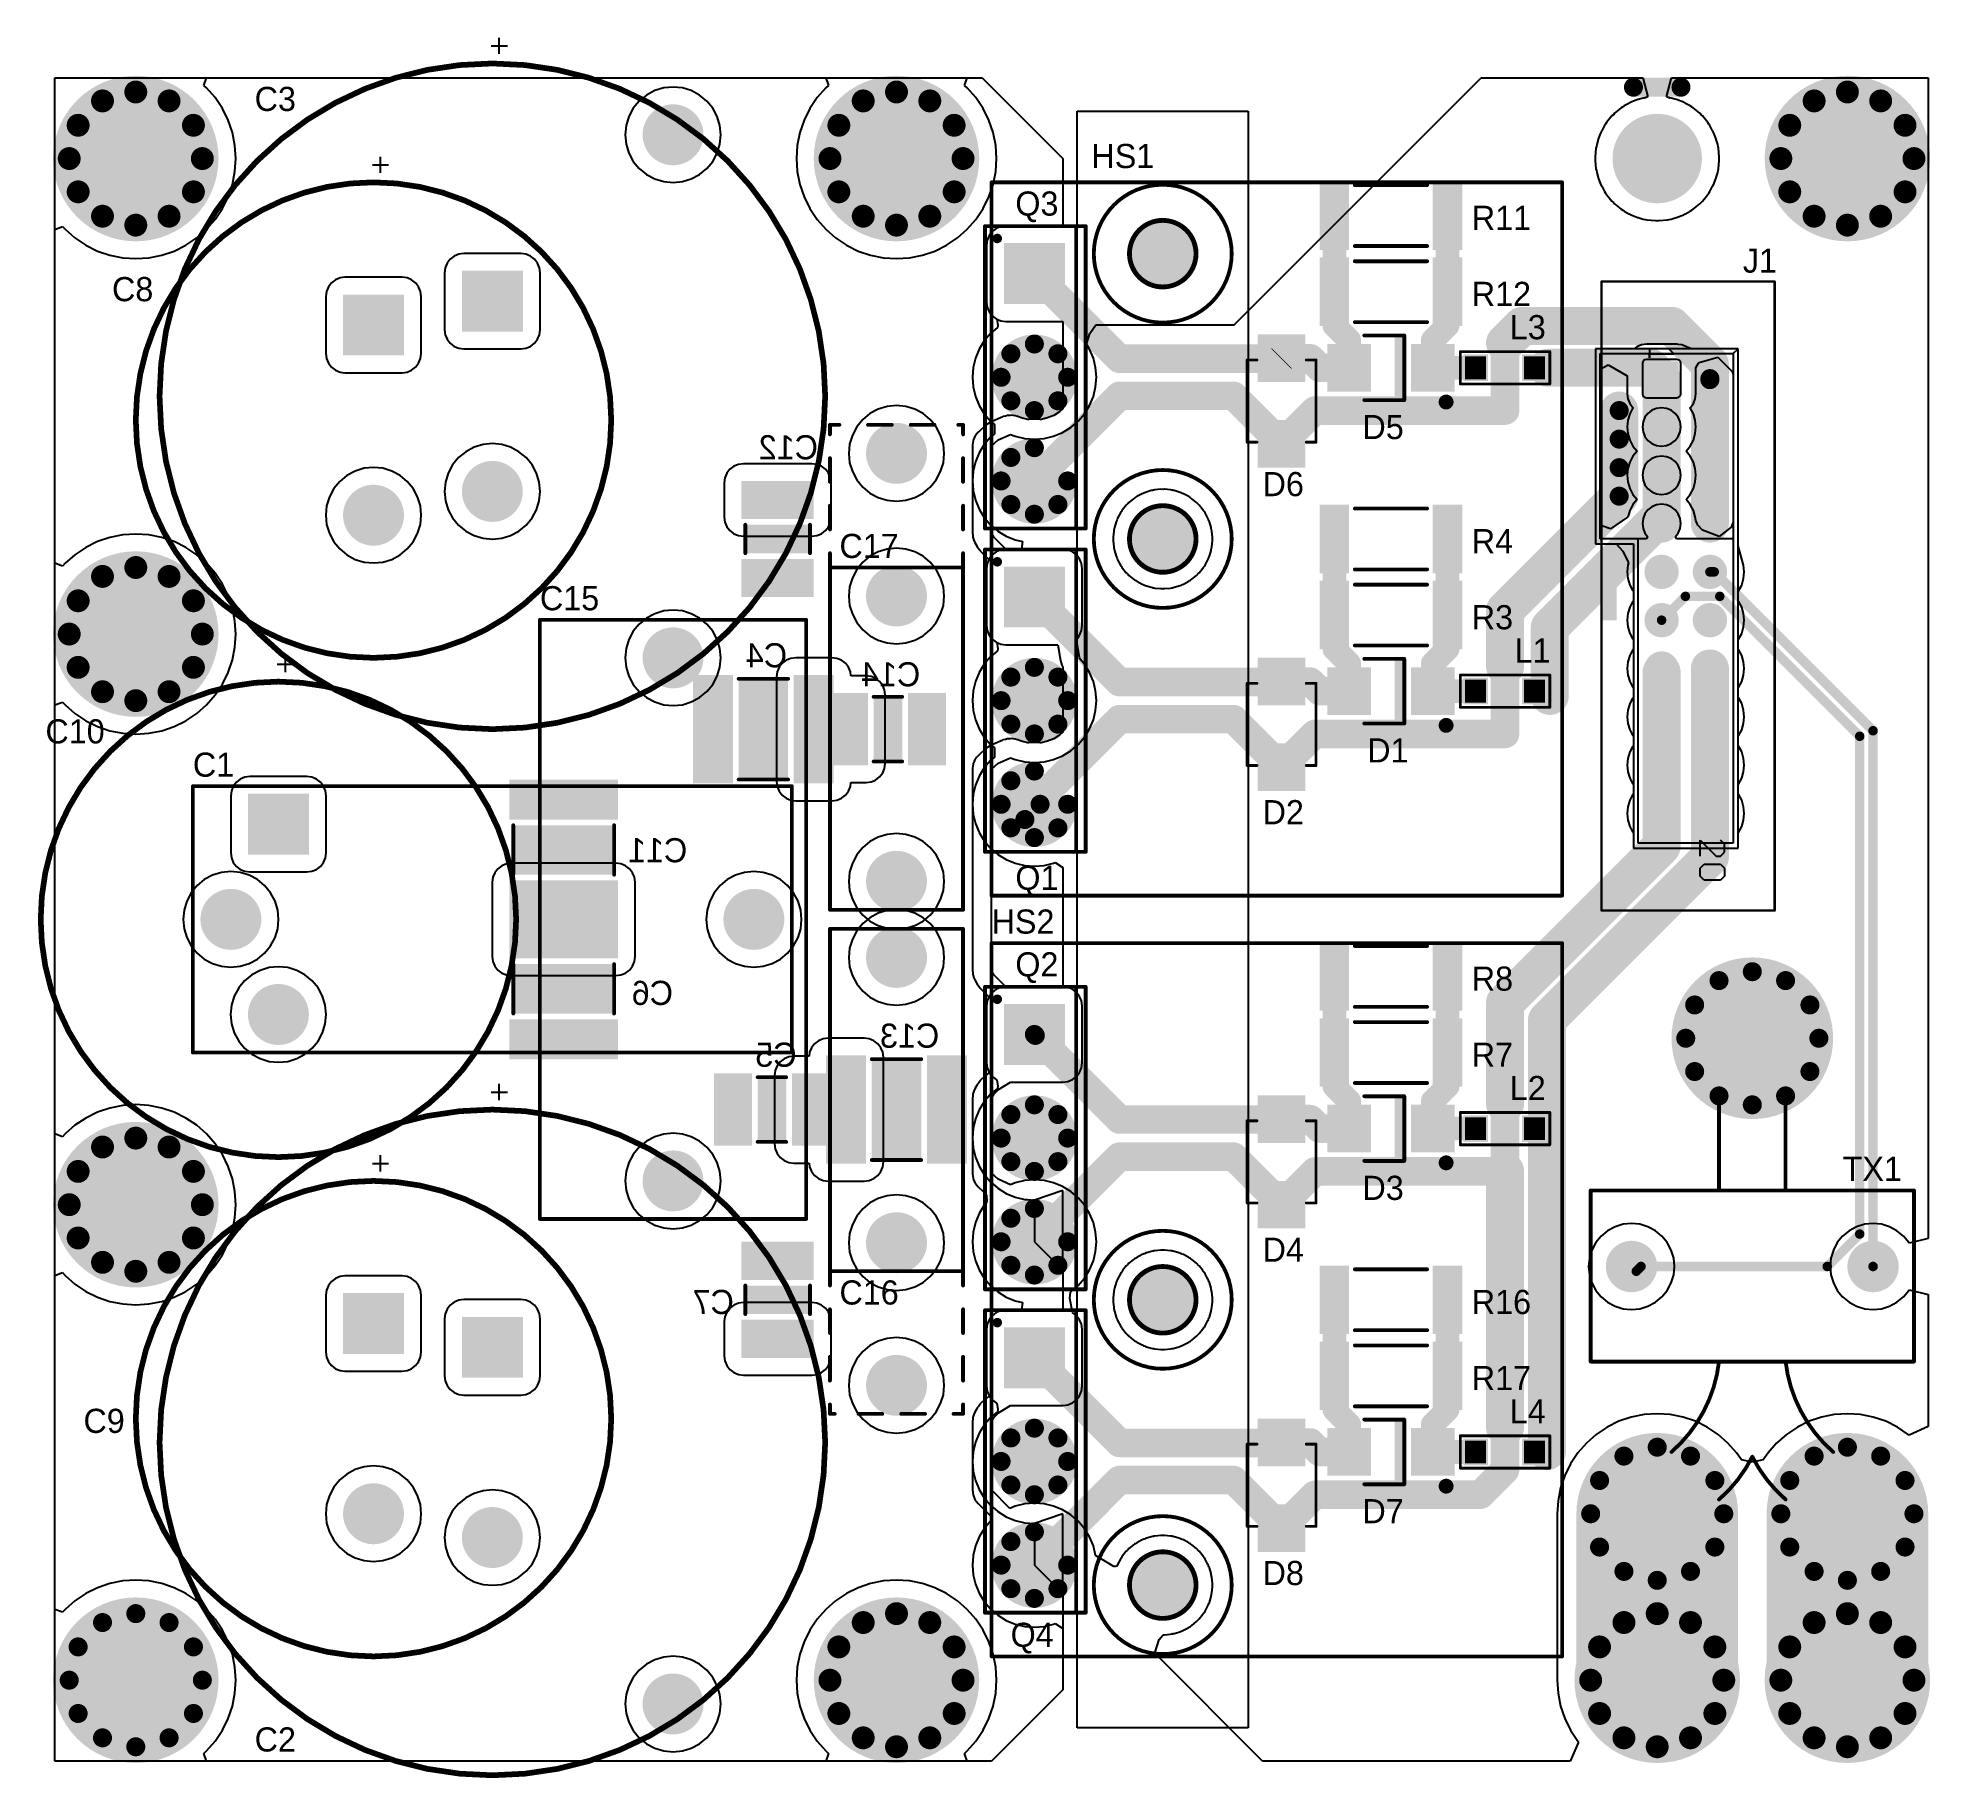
# Model space of a CAD drawing. Extents: x 87.4 to 186.9, y 112.3 to 203.8.
import ezdxf

# ---------------------------------------------------------------- set-up
doc = ezdxf.new("R2010")
doc.units = 0
doc.layers.get('0').update_dxf_attribs({"linetype": 'CONTINUOUS'})
for name, color, linetype in [('BOTTOMLAYER', 5, 'CONTINUOUS'), ('BOTTOMOVERLAY', 54, 'CONTINUOUS'), ('BOTTOMSOLDER', 6, 'CONTINUOUS'), ('TOPLAYER', 1, 'CONTINUOUS'), ('TOPOVERLAY', 2, 'CONTINUOUS'), ('TOPSOLDER', 216, 'CONTINUOUS')]:
    doc.layers.add(name, color=color, linetype=linetype)

msp = doc.modelspace()

# ---------------------------------------------------------------- texts
at = {"layer": 'BOTTOMOVERLAY', "text_generation_flag": 2}
for s, p in [('C12', (128.372, 181.686)), ('C4', (126.75, 170.75)), ('C14', (133.75, 169.75)), ('C11', (121.5, 160.5)), ('C6', (120.75, 153)), ('C13', (134.75, 150.75)), ('C5', (127.25, 149.75)), ('C7', (123.95, 136.75))]:
    msp.add_text(s, height=1.27, dxfattribs=at).set_placement(p)
at = {"layer": 'TOPOVERLAY'}
for s, p in [('C3', (98.75, 200)), ('HS1', (142.75, 197)), ('Q3', (138.75, 194.5)), ('R11', (162.75, 193.75)), ('J1', (177, 191.5)), ('C8', (91.25, 190)), ('R12', (162.75, 189.75)), ('L3', (164.75, 188)), ('D5', (157, 182.75)), ('D6', (151.75, 179.75)), ('C17', (129.5, 176.5)), ('R4', (162.75, 176.75)), ('C15', (113.75, 173.75)), ('R3', (162.75, 172.75)), ('L1', (165, 171)), ('C10', (87.75, 166.75)), ('C1', (95.5, 165)), ('D1', (157.25, 165.75)), ('D2', (151.75, 162.5)), ('Q1', (138.75, 159.05)), ('HS2', (137.5, 156.75)), ('Q2', (138.75, 154.5)), ('R8', (162.75, 153.75)), ('R7', (162.75, 149.75)), ('L2', (164.75, 148)), ('TX1', (182.25, 143.75)), ('D3', (157, 142.75)), ('D4', (151.75, 139.5)), ('C16', (129.5, 137.25)), ('R16', (162.75, 136.75)), ('R17', (162.75, 132.75)), ('C9', (89.75, 130.5)), ('L4', (164.75, 131)), ('D7', (157, 125.75)), ('D8', (151.75, 122.5)), ('Q4', (138.5, 119.25)), ('C2', (98.75, 113.75))]:
    msp.add_text(s, height=1.27, dxfattribs=at).set_placement(p)

# ---------------------------------------------------------------- blocks, each defined once
blk = doc.blocks.new('WCAP_AIL8_35_47_101')
at = {"layer": 'BOTTOMLAYER', "const_width": 1.5}
blk.add_lwpolyline([(-5.75, 0, 1), (-4.25, 0, 1)], format="xyb", close=True, dxfattribs=at)
at = {"layer": 'BOTTOMLAYER'}
blk.add_solid([(3.5, -1.5), (6.5, -1.5), (3.5, 1.5), (6.5, 1.5)], dxfattribs=at)
at = {"layer": 'BOTTOMSOLDER', "const_width": 1.602}
blk.add_lwpolyline([(-5.801, 0, 1), (-4.199, 0, 1)], format="xyb", close=True, dxfattribs=at)
at = {"layer": 'BOTTOMSOLDER'}
blk.add_solid([(3.398, -1.602), (6.602, -1.602), (3.398, 1.602), (6.602, 1.602)], dxfattribs=at)
at = {"layer": 'TOPLAYER', "const_width": 1.5}
blk.add_lwpolyline([(-5.75, 0, 1), (-4.25, 0, 1)], format="xyb", close=True, dxfattribs=at)
at = {"layer": 'TOPLAYER'}
blk.add_solid([(3.5, -1.5), (6.5, -1.5), (3.5, 1.5), (6.5, 1.5)], dxfattribs=at)
at = {"layer": 'TOPOVERLAY'}
for p, q in [((18.423, 0.058), (18.423, -0.788)), ((18, -0.365), (18.846, -0.365))]:
    blk.add_line(p, q, dxfattribs=at)
for points, const_width in [([(17.5, 0, 1), (-17.5, 0, 1)], 0.3), ([(-17.575, 0, 1), (-17.425, 0, 1)], 0.15), ([(17.425, 0, 1), (17.575, 0, 1)], 0.15)]:
    blk.add_lwpolyline(points, format="xyb", close=True, dxfattribs=dict(at, const_width=const_width))
at = {"layer": 'TOPSOLDER', "const_width": 1.602}
blk.add_lwpolyline([(-5.801, 0, 1), (-4.199, 0, 1)], format="xyb", close=True, dxfattribs=at)
at = {"layer": 'TOPSOLDER'}
blk.add_solid([(3.398, -1.602), (6.602, -1.602), (3.398, 1.602), (6.602, 1.602)], dxfattribs=at)
blk = doc.blocks.new('WCAP_AIL8_35_47_102')
at = {"layer": 'BOTTOMLAYER', "const_width": 1.5}
blk.add_lwpolyline([(-5.75, 0, 1), (-4.25, 0, 1)], format="xyb", close=True, dxfattribs=at)
at = {"layer": 'BOTTOMLAYER'}
blk.add_solid([(3.5, -1.5), (6.5, -1.5), (3.5, 1.5), (6.5, 1.5)], dxfattribs=at)
at = {"layer": 'BOTTOMSOLDER', "const_width": 1.602}
blk.add_lwpolyline([(-5.801, 0, 1), (-4.199, 0, 1)], format="xyb", close=True, dxfattribs=at)
at = {"layer": 'BOTTOMSOLDER'}
blk.add_solid([(3.398, -1.602), (6.602, -1.602), (3.398, 1.602), (6.602, 1.602)], dxfattribs=at)
at = {"layer": 'TOPLAYER', "const_width": 1.5}
blk.add_lwpolyline([(-5.75, 0, 1), (-4.25, 0, 1)], format="xyb", close=True, dxfattribs=at)
at = {"layer": 'TOPLAYER'}
blk.add_solid([(3.5, -1.5), (6.5, -1.5), (3.5, 1.5), (6.5, 1.5)], dxfattribs=at)
at = {"layer": 'TOPOVERLAY'}
for p, q in [((18.423, 0.058), (18.423, -0.788)), ((18, -0.365), (18.846, -0.365))]:
    blk.add_line(p, q, dxfattribs=at)
for points, const_width in [([(17.5, 0, 1), (-17.5, 0, 1)], 0.3), ([(-17.575, 0, 1), (-17.425, 0, 1)], 0.15), ([(17.425, 0, 1), (17.575, 0, 1)], 0.15)]:
    blk.add_lwpolyline(points, format="xyb", close=True, dxfattribs=dict(at, const_width=const_width))
at = {"layer": 'TOPSOLDER', "const_width": 1.602}
blk.add_lwpolyline([(-5.801, 0, 1), (-4.199, 0, 1)], format="xyb", close=True, dxfattribs=at)
at = {"layer": 'TOPSOLDER'}
blk.add_solid([(3.398, -1.602), (6.602, -1.602), (3.398, 1.602), (6.602, 1.602)], dxfattribs=at)
blk = doc.blocks.new('DO_214AA__SMB_J_BEND__UNI_')
at = {"layer": 'TOPLAYER'}
for points in [[(-1.15, -1.15), (-1.15, 1.15), (-3.25, -1.15), (-3.25, 1.15)], [(3.25, -1.15), (3.25, 1.15), (1.15, -1.15), (1.15, 1.15)]]:
    blk.add_solid(points, dxfattribs=at)
at = {"layer": 'TOPOVERLAY'}
for points, const_width in [([(-2.759, 1.8, 1), (-3.041, 1.8, 1)], 0.5), ([(-3.166, 1.8, 1), (-2.916, 1.8, 1)], 0.25), ([(-2.884, 1.8, 1), (-2.634, 1.8, 1)], 0.25), ([(-0.75, 1.7, 1), (-0.65, 1.7, 1)], 0.1), ([(-0.75, 1.7, 1), (-0.65, 1.7, 1)], 0.1), ([(1.35, 1.7, 1), (1.45, 1.7, 1)], 0.1), ([(-0.75, -1.7, 1), (-0.65, -1.7, 1)], 0.1), ([(-0.75, -1.7, 1), (-0.65, -1.7, 1)], 0.1), ([(1.35, -1.7, 1), (1.45, -1.7, 1)], 0.1)]:
    blk.add_lwpolyline(points, format="xyb", close=True, dxfattribs=dict(at, const_width=const_width))
at = {"layer": 'TOPOVERLAY', "const_width": 0.2}
for points in [[(1.4, 1.7), (-0.7, 1.7)], [(-0.7, 1.7), (-0.7, -1.7)], [(1.4, -1.7), (-0.7, -1.7)]]:
    blk.add_lwpolyline(points, dxfattribs=at)
at = {"layer": 'TOPOVERLAY'}
blk.add_solid([(-0.75, -1.7), (-0.2, -1.7), (-0.75, 1.7), (-0.2, 1.7)], dxfattribs=at)
at = {"layer": 'TOPSOLDER'}
for points in [[(-1.048, -1.252), (-1.048, 1.252), (-3.352, -1.252), (-3.352, 1.252)], [(3.352, -1.252), (3.352, 1.252), (1.048, -1.252), (1.048, 1.252)]]:
    blk.add_solid(points, dxfattribs=at)
blk = doc.blocks.new('KMP_5600_ALT_104')
at = {"layer": 'BOTTOMLAYER'}
for points, const_width in [([(-6.5, 12.5, 1), (-3.5, 12.5, 1)], 3), ([(3.5, 12.5, 1), (6.5, 12.5, 1)], 3), ([(-6.975, -0.5, 1), (-5.725, -0.5, 1)], 1.25), ([(5.725, -0.5, 1), (6.975, -0.5, 1)], 1.25), ([(-1.5, -12.5, 1), (1.5, -12.5, 1)], 3)]:
    blk.add_lwpolyline(points, format="xyb", close=True, dxfattribs=dict(at, const_width=const_width))
at = {"layer": 'BOTTOMSOLDER'}
for points, const_width in [([(-6.551, 12.5, 1), (-3.449, 12.5, 1)], 3.102), ([(3.449, 12.5, 1), (6.551, 12.5, 1)], 3.102), ([(-7.026, -0.5, 1), (-5.674, -0.5, 1)], 1.352), ([(5.674, -0.5, 1), (7.026, -0.5, 1)], 1.352), ([(-1.551, -12.5, 1), (1.551, -12.5, 1)], 3.102)]:
    blk.add_lwpolyline(points, format="xyb", close=True, dxfattribs=dict(at, const_width=const_width))
at = {"layer": 'TOPLAYER'}
for points, const_width in [([(-6.5, 12.5, 1), (-3.5, 12.5, 1)], 3), ([(3.5, 12.5, 1), (6.5, 12.5, 1)], 3), ([(-6.975, -0.5, 1), (-5.725, -0.5, 1)], 1.25), ([(5.725, -0.5, 1), (6.975, -0.5, 1)], 1.25), ([(-1.5, -12.5, 1), (1.5, -12.5, 1)], 3)]:
    blk.add_lwpolyline(points, format="xyb", close=True, dxfattribs=dict(at, const_width=const_width))
at = {"layer": 'TOPOVERLAY', "const_width": 0.2}
for points in [[(-1.75, 11.75, -0.096811), (0, 9.5)], [(0, 9.5, -0.096811), (1.75, 11.75)], [(-4.25, 9.25, -0.186926), (-1.75, 4.5)], [(1.75, 4.5, -0.186926), (4.25, 9.25)]]:
    blk.add_lwpolyline(points, format="xyb", dxfattribs=at)
at = {"layer": 'TOPOVERLAY', "const_width": 0.1}
for points in [[(-1.8, 11.75, 1), (-1.7, 11.75, 1)], [(1.7, 11.75, 1), (1.8, 11.75, 1)], [(-4.3, 9.25, 1), (-4.2, 9.25, 1)], [(-0.05, 9.5, 1), (0.05, 9.5, 1)], [(-0.05, 9.5, 1), (0.05, 9.5, 1)], [(4.2, 9.25, 1), (4.3, 9.25, 1)], [(-8.55, 4.5, 1), (-8.45, 4.5, 1)], [(-8.55, 4.5, 1), (-8.45, 4.5, 1)], [(-1.8, 4.5, 1), (-1.7, 4.5, 1)], [(1.7, 4.5, 1), (1.8, 4.5, 1)], [(8.45, 4.5, 1), (8.55, 4.5, 1)], [(8.45, 4.5, 1), (8.55, 4.5, 1)], [(-8.55, -4.5, 1), (-8.45, -4.5, 1)], [(-8.55, -4.5, 1), (-8.45, -4.5, 1)], [(-1.8, -4.5, 1), (-1.7, -4.5, 1)], [(1.7, -4.5, 1), (1.8, -4.5, 1)], [(8.45, -4.5, 1), (8.55, -4.5, 1)], [(8.45, -4.5, 1), (8.55, -4.5, 1)], [(-1.8, -9.5, 1), (-1.7, -9.5, 1)], [(1.7, -9.5, 1), (1.8, -9.5, 1)]]:
    blk.add_lwpolyline(points, format="xyb", close=True, dxfattribs=at)
at = {"layer": 'TOPOVERLAY', "const_width": 0.2}
for points in [[(-8.5, 4.5), (-8.5, -4.5)], [(8.5, 4.5), (-8.5, 4.5)], [(8.5, 4.5), (8.5, -4.5)], [(8.5, -4.5), (-8.5, -4.5)], [(-1.75, -4.5), (-1.75, -9.5)], [(1.75, -4.5), (1.75, -9.5)]]:
    blk.add_lwpolyline(points, dxfattribs=at)
at = {"layer": 'TOPSOLDER'}
for points, const_width in [([(-6.551, 12.5, 1), (-3.449, 12.5, 1)], 3.102), ([(3.449, 12.5, 1), (6.551, 12.5, 1)], 3.102), ([(-7.026, -0.5, 1), (-5.674, -0.5, 1)], 1.352), ([(5.674, -0.5, 1), (7.026, -0.5, 1)], 1.352), ([(-1.551, -12.5, 1), (1.551, -12.5, 1)], 3.102)]:
    blk.add_lwpolyline(points, format="xyb", close=True, dxfattribs=dict(at, const_width=const_width))
blk = doc.blocks.new('61202021621_105')
at = {"layer": 'BOTTOMLAYER', "const_width": 0.8}
for points in [[(-11.83, 1.27, 1), (-11.03, 1.27, 1)], [(-9.29, 1.27, 1), (-8.49, 1.27, 1)], [(-6.75, 1.27, 1), (-5.95, 1.27, 1)], [(-4.21, 1.27, 1), (-3.41, 1.27, 1)], [(-1.67, 1.27, 1), (-0.87, 1.27, 1)], [(0.87, 1.27, 1), (1.67, 1.27, 1)], [(3.41, 1.27, 1), (4.21, 1.27, 1)], [(5.95, 1.27, 1), (6.75, 1.27, 1)], [(8.49, 1.27, 1), (9.29, 1.27, 1)], [(11.03, 1.27, 1), (11.83, 1.27, 1)], [(-9.29, -1.27, 1), (-8.49, -1.27, 1)], [(-6.75, -1.27, 1), (-5.95, -1.27, 1)], [(-4.21, -1.27, 1), (-3.41, -1.27, 1)], [(-1.67, -1.27, 1), (-0.87, -1.27, 1)], [(0.87, -1.27, 1), (1.67, -1.27, 1)], [(3.41, -1.27, 1), (4.21, -1.27, 1)], [(5.95, -1.27, 1), (6.75, -1.27, 1)], [(8.49, -1.27, 1), (9.29, -1.27, 1)], [(11.03, -1.27, 1), (11.83, -1.27, 1)]]:
    blk.add_lwpolyline(points, format="xyb", close=True, dxfattribs=at)
at = {"layer": 'BOTTOMLAYER'}
blk.add_solid([(-12.23, -2.07), (-10.63, -2.07), (-12.23, -0.47), (-10.63, -0.47)], dxfattribs=at)
at = {"layer": 'BOTTOMSOLDER', "const_width": 0.902}
for points in [[(-11.881, 1.27, 1), (-10.979, 1.27, 1)], [(-9.341, 1.27, 1), (-8.439, 1.27, 1)], [(-6.801, 1.27, 1), (-5.899, 1.27, 1)], [(-4.261, 1.27, 1), (-3.359, 1.27, 1)], [(-1.721, 1.27, 1), (-0.819, 1.27, 1)], [(0.819, 1.27, 1), (1.721, 1.27, 1)], [(3.359, 1.27, 1), (4.261, 1.27, 1)], [(5.899, 1.27, 1), (6.801, 1.27, 1)], [(8.439, 1.27, 1), (9.341, 1.27, 1)], [(10.979, 1.27, 1), (11.881, 1.27, 1)], [(-9.341, -1.27, 1), (-8.439, -1.27, 1)], [(-6.801, -1.27, 1), (-5.899, -1.27, 1)], [(-4.261, -1.27, 1), (-3.359, -1.27, 1)], [(-1.721, -1.27, 1), (-0.819, -1.27, 1)], [(0.819, -1.27, 1), (1.721, -1.27, 1)], [(3.359, -1.27, 1), (4.261, -1.27, 1)], [(5.899, -1.27, 1), (6.801, -1.27, 1)], [(8.439, -1.27, 1), (9.341, -1.27, 1)], [(10.979, -1.27, 1), (11.881, -1.27, 1)]]:
    blk.add_lwpolyline(points, format="xyb", close=True, dxfattribs=at)
at = {"layer": 'BOTTOMSOLDER'}
blk.add_solid([(-12.332, -2.172), (-10.528, -2.172), (-12.332, -0.368), (-10.528, -0.368)], dxfattribs=at)
at = {"layer": 'TOPLAYER', "const_width": 0.8}
for points in [[(-11.83, 1.27, 1), (-11.03, 1.27, 1)], [(-9.29, 1.27, 1), (-8.49, 1.27, 1)], [(-6.75, 1.27, 1), (-5.95, 1.27, 1)], [(-4.21, 1.27, 1), (-3.41, 1.27, 1)], [(-1.67, 1.27, 1), (-0.87, 1.27, 1)], [(0.87, 1.27, 1), (1.67, 1.27, 1)], [(3.41, 1.27, 1), (4.21, 1.27, 1)], [(5.95, 1.27, 1), (6.75, 1.27, 1)], [(8.49, 1.27, 1), (9.29, 1.27, 1)], [(11.03, 1.27, 1), (11.83, 1.27, 1)], [(-9.29, -1.27, 1), (-8.49, -1.27, 1)], [(-6.75, -1.27, 1), (-5.95, -1.27, 1)], [(-4.21, -1.27, 1), (-3.41, -1.27, 1)], [(-1.67, -1.27, 1), (-0.87, -1.27, 1)], [(0.87, -1.27, 1), (1.67, -1.27, 1)], [(3.41, -1.27, 1), (4.21, -1.27, 1)], [(5.95, -1.27, 1), (6.75, -1.27, 1)], [(8.49, -1.27, 1), (9.29, -1.27, 1)], [(11.03, -1.27, 1), (11.83, -1.27, 1)]]:
    blk.add_lwpolyline(points, format="xyb", close=True, dxfattribs=at)
at = {"layer": 'TOPLAYER'}
blk.add_solid([(-12.23, -2.07), (-10.63, -2.07), (-12.23, -0.47), (-10.63, -0.47)], dxfattribs=at)
at = {"layer": 'TOPOVERLAY'}
for p, q in [((13.039, 2.032), (12.827, 1.82)), ((13.462, 2.032), (13.039, 2.032)), ((13.673, 1.82), (13.462, 2.032)), ((14.097, 1.82), (14.308, 2.032)), ((14.308, 2.032), (14.731, 2.032)), ((14.731, 2.032), (14.943, 1.82)), ((12.827, 0.762), (13.673, 1.608)), ((13.673, 1.608), (13.673, 1.82)), ((14.097, 0.974), (14.097, 1.82)), ((14.943, 1.82), (14.943, 0.974)), ((13.673, 0.762), (12.827, 0.762)), ((14.308, 0.762), (14.097, 0.974)), ((14.731, 0.762), (14.308, 0.762)), ((14.943, 0.974), (14.731, 0.762)), ((-12.742, -0.635), (-12.954, -0.847)), ((-12.742, -1.905), (-12.742, -0.635)), ((-12.954, -1.905), (-12.531, -1.905)), ((-12.531, -1.905), (-12.742, -1.905))]:
    blk.add_line(p, q, dxfattribs=at)
at = {"layer": 'TOPOVERLAY', "const_width": 0.127}
for points in [[(-16.53, -4.425), (-16.53, 4.675)], [(16.53, 4.675), (-16.53, 4.675)], [(-16.53, -4.425), (-16.53, 4.675)], [(16.53, 4.675), (-16.53, 4.675)], [(16.53, -4.425), (16.53, 4.675)], [(16.53, -4.425), (16.53, 4.675)], [(16.53, -4.425), (-16.53, -4.425)], [(16.53, -4.425), (-16.53, -4.425)]]:
    blk.add_lwpolyline(points, dxfattribs=at)
at = {"layer": 'TOPOVERLAY', "const_width": 0.0635}
for points in [[(-16.562, 4.675, 1), (-16.498, 4.675, 1)], [(-16.562, 4.675, 1), (-16.498, 4.675, 1)], [(-16.562, 4.675, 1), (-16.498, 4.675, 1)], [(-16.562, 4.675, 1), (-16.498, 4.675, 1)], [(16.498, 4.675, 1), (16.562, 4.675, 1)], [(16.498, 4.675, 1), (16.562, 4.675, 1)], [(16.498, 4.675, 1), (16.562, 4.675, 1)], [(16.498, 4.675, 1), (16.562, 4.675, 1)], [(-16.562, -4.425, 1), (-16.498, -4.425, 1)], [(-16.562, -4.425, 1), (-16.498, -4.425, 1)], [(-16.562, -4.425, 1), (-16.498, -4.425, 1)], [(-16.562, -4.425, 1), (-16.498, -4.425, 1)], [(16.498, -4.425, 1), (16.562, -4.425, 1)], [(16.498, -4.425, 1), (16.562, -4.425, 1)], [(16.498, -4.425, 1), (16.562, -4.425, 1)], [(16.498, -4.425, 1), (16.562, -4.425, 1)]]:
    blk.add_lwpolyline(points, format="xyb", close=True, dxfattribs=at)
at = {"layer": 'TOPOVERLAY'}
blk.add_solid([(-1.27, -4.425), (1.27, -4.425), (-1.27, -3.64), (1.27, -3.64)], dxfattribs=at)
at = {"layer": 'TOPSOLDER', "const_width": 0.902}
for points in [[(-11.881, 1.27, 1), (-10.979, 1.27, 1)], [(-9.341, 1.27, 1), (-8.439, 1.27, 1)], [(-6.801, 1.27, 1), (-5.899, 1.27, 1)], [(-4.261, 1.27, 1), (-3.359, 1.27, 1)], [(-1.721, 1.27, 1), (-0.819, 1.27, 1)], [(0.819, 1.27, 1), (1.721, 1.27, 1)], [(3.359, 1.27, 1), (4.261, 1.27, 1)], [(5.899, 1.27, 1), (6.801, 1.27, 1)], [(8.439, 1.27, 1), (9.341, 1.27, 1)], [(10.979, 1.27, 1), (11.881, 1.27, 1)], [(-9.341, -1.27, 1), (-8.439, -1.27, 1)], [(-6.801, -1.27, 1), (-5.899, -1.27, 1)], [(-4.261, -1.27, 1), (-3.359, -1.27, 1)], [(-1.721, -1.27, 1), (-0.819, -1.27, 1)], [(0.819, -1.27, 1), (1.721, -1.27, 1)], [(3.359, -1.27, 1), (4.261, -1.27, 1)], [(5.899, -1.27, 1), (6.801, -1.27, 1)], [(8.439, -1.27, 1), (9.341, -1.27, 1)], [(10.979, -1.27, 1), (11.881, -1.27, 1)]]:
    blk.add_lwpolyline(points, format="xyb", close=True, dxfattribs=at)
at = {"layer": 'TOPSOLDER'}
blk.add_solid([(-12.332, -2.172), (-10.528, -2.172), (-12.332, -0.368), (-10.528, -0.368)], dxfattribs=at)
blk = doc.blocks.new('RES_2512_106')
at = {"layer": 'TOPLAYER'}
for points in [[(-2.3, -1.7), (-2.3, 1.7), (-3.65, -1.7), (-3.65, 1.7)], [(3.65, -1.7), (3.65, 1.7), (2.3, -1.7), (2.3, 1.7)]]:
    blk.add_solid(points, dxfattribs=at)
at = {"layer": 'TOPOVERLAY', "const_width": 0.2}
for points in [[(1.9, 1.6), (-1.9, 1.6)], [(1.9, -1.6), (-1.9, -1.6)]]:
    blk.add_lwpolyline(points, dxfattribs=at)
at = {"layer": 'TOPOVERLAY', "const_width": 0.1}
for points in [[(-1.95, 1.6, 1), (-1.85, 1.6, 1)], [(1.85, 1.6, 1), (1.95, 1.6, 1)], [(-1.95, -1.6, 1), (-1.85, -1.6, 1)], [(1.85, -1.6, 1), (1.95, -1.6, 1)]]:
    blk.add_lwpolyline(points, format="xyb", close=True, dxfattribs=at)
at = {"layer": 'TOPSOLDER'}
for points in [[(-2.198, -1.802), (-2.198, 1.802), (-3.752, -1.802), (-3.752, 1.802)], [(3.752, -1.802), (3.752, 1.802), (2.198, -1.802), (2.198, 1.802)]]:
    blk.add_solid(points, dxfattribs=at)
blk = doc.blocks.new('RES_2512_107')
at = {"layer": 'TOPLAYER'}
for points in [[(-2.3, -1.7), (-2.3, 1.7), (-3.65, -1.7), (-3.65, 1.7)], [(3.65, -1.7), (3.65, 1.7), (2.3, -1.7), (2.3, 1.7)]]:
    blk.add_solid(points, dxfattribs=at)
at = {"layer": 'TOPOVERLAY', "const_width": 0.2}
for points in [[(1.9, 1.6), (-1.9, 1.6)], [(1.9, -1.6), (-1.9, -1.6)]]:
    blk.add_lwpolyline(points, dxfattribs=at)
at = {"layer": 'TOPOVERLAY', "const_width": 0.1}
for points in [[(-1.95, 1.6, 1), (-1.85, 1.6, 1)], [(1.85, 1.6, 1), (1.95, 1.6, 1)], [(-1.95, -1.6, 1), (-1.85, -1.6, 1)], [(1.85, -1.6, 1), (1.95, -1.6, 1)]]:
    blk.add_lwpolyline(points, format="xyb", close=True, dxfattribs=at)
at = {"layer": 'TOPSOLDER'}
for points in [[(-2.198, -1.802), (-2.198, 1.802), (-3.752, -1.802), (-3.752, 1.802)], [(3.752, -1.802), (3.752, 1.802), (2.198, -1.802), (2.198, 1.802)]]:
    blk.add_solid(points, dxfattribs=at)
blk = doc.blocks.new('RES_2512_108')
at = {"layer": 'TOPLAYER'}
for points in [[(-2.3, -1.7), (-2.3, 1.7), (-3.65, -1.7), (-3.65, 1.7)], [(3.65, -1.7), (3.65, 1.7), (2.3, -1.7), (2.3, 1.7)]]:
    blk.add_solid(points, dxfattribs=at)
at = {"layer": 'TOPOVERLAY', "const_width": 0.2}
for points in [[(1.9, 1.6), (-1.9, 1.6)], [(1.9, -1.6), (-1.9, -1.6)]]:
    blk.add_lwpolyline(points, dxfattribs=at)
at = {"layer": 'TOPOVERLAY', "const_width": 0.1}
for points in [[(-1.95, 1.6, 1), (-1.85, 1.6, 1)], [(1.85, 1.6, 1), (1.95, 1.6, 1)], [(-1.95, -1.6, 1), (-1.85, -1.6, 1)], [(1.85, -1.6, 1), (1.95, -1.6, 1)]]:
    blk.add_lwpolyline(points, format="xyb", close=True, dxfattribs=at)
at = {"layer": 'TOPSOLDER'}
for points in [[(-2.198, -1.802), (-2.198, 1.802), (-3.752, -1.802), (-3.752, 1.802)], [(3.752, -1.802), (3.752, 1.802), (2.198, -1.802), (2.198, 1.802)]]:
    blk.add_solid(points, dxfattribs=at)
blk = doc.blocks.new('RES_2512_109')
at = {"layer": 'TOPLAYER'}
for points in [[(-2.3, -1.7), (-2.3, 1.7), (-3.65, -1.7), (-3.65, 1.7)], [(3.65, -1.7), (3.65, 1.7), (2.3, -1.7), (2.3, 1.7)]]:
    blk.add_solid(points, dxfattribs=at)
at = {"layer": 'TOPOVERLAY', "const_width": 0.2}
for points in [[(1.9, 1.6), (-1.9, 1.6)], [(1.9, -1.6), (-1.9, -1.6)]]:
    blk.add_lwpolyline(points, dxfattribs=at)
at = {"layer": 'TOPOVERLAY', "const_width": 0.1}
for points in [[(-1.95, 1.6, 1), (-1.85, 1.6, 1)], [(1.85, 1.6, 1), (1.95, 1.6, 1)], [(-1.95, -1.6, 1), (-1.85, -1.6, 1)], [(1.85, -1.6, 1), (1.95, -1.6, 1)]]:
    blk.add_lwpolyline(points, format="xyb", close=True, dxfattribs=at)
at = {"layer": 'TOPSOLDER'}
for points in [[(-2.198, -1.802), (-2.198, 1.802), (-3.752, -1.802), (-3.752, 1.802)], [(3.752, -1.802), (3.752, 1.802), (2.198, -1.802), (2.198, 1.802)]]:
    blk.add_solid(points, dxfattribs=at)
blk = doc.blocks.new('RES_2512_110')
at = {"layer": 'TOPLAYER'}
for points in [[(-2.3, -1.7), (-2.3, 1.7), (-3.65, -1.7), (-3.65, 1.7)], [(3.65, -1.7), (3.65, 1.7), (2.3, -1.7), (2.3, 1.7)]]:
    blk.add_solid(points, dxfattribs=at)
at = {"layer": 'TOPOVERLAY', "const_width": 0.2}
for points in [[(1.9, 1.6), (-1.9, 1.6)], [(1.9, -1.6), (-1.9, -1.6)]]:
    blk.add_lwpolyline(points, dxfattribs=at)
at = {"layer": 'TOPOVERLAY', "const_width": 0.1}
for points in [[(-1.95, 1.6, 1), (-1.85, 1.6, 1)], [(1.85, 1.6, 1), (1.95, 1.6, 1)], [(-1.95, -1.6, 1), (-1.85, -1.6, 1)], [(1.85, -1.6, 1), (1.95, -1.6, 1)]]:
    blk.add_lwpolyline(points, format="xyb", close=True, dxfattribs=at)
at = {"layer": 'TOPSOLDER'}
for points in [[(-2.198, -1.802), (-2.198, 1.802), (-3.752, -1.802), (-3.752, 1.802)], [(3.752, -1.802), (3.752, 1.802), (2.198, -1.802), (2.198, 1.802)]]:
    blk.add_solid(points, dxfattribs=at)
blk = doc.blocks.new('RES_2512_111')
at = {"layer": 'TOPLAYER'}
for points in [[(-2.3, -1.7), (-2.3, 1.7), (-3.65, -1.7), (-3.65, 1.7)], [(3.65, -1.7), (3.65, 1.7), (2.3, -1.7), (2.3, 1.7)]]:
    blk.add_solid(points, dxfattribs=at)
at = {"layer": 'TOPOVERLAY', "const_width": 0.2}
for points in [[(1.9, 1.6), (-1.9, 1.6)], [(1.9, -1.6), (-1.9, -1.6)]]:
    blk.add_lwpolyline(points, dxfattribs=at)
at = {"layer": 'TOPOVERLAY', "const_width": 0.1}
for points in [[(-1.95, 1.6, 1), (-1.85, 1.6, 1)], [(1.85, 1.6, 1), (1.95, 1.6, 1)], [(-1.95, -1.6, 1), (-1.85, -1.6, 1)], [(1.85, -1.6, 1), (1.95, -1.6, 1)]]:
    blk.add_lwpolyline(points, format="xyb", close=True, dxfattribs=at)
at = {"layer": 'TOPSOLDER'}
for points in [[(-2.198, -1.802), (-2.198, 1.802), (-3.752, -1.802), (-3.752, 1.802)], [(3.752, -1.802), (3.752, 1.802), (2.198, -1.802), (2.198, 1.802)]]:
    blk.add_solid(points, dxfattribs=at)
blk = doc.blocks.new('RES_2512_112')
at = {"layer": 'TOPLAYER'}
for points in [[(-2.3, -1.7), (-2.3, 1.7), (-3.65, -1.7), (-3.65, 1.7)], [(3.65, -1.7), (3.65, 1.7), (2.3, -1.7), (2.3, 1.7)]]:
    blk.add_solid(points, dxfattribs=at)
at = {"layer": 'TOPOVERLAY', "const_width": 0.2}
for points in [[(1.9, 1.6), (-1.9, 1.6)], [(1.9, -1.6), (-1.9, -1.6)]]:
    blk.add_lwpolyline(points, dxfattribs=at)
at = {"layer": 'TOPOVERLAY', "const_width": 0.1}
for points in [[(-1.95, 1.6, 1), (-1.85, 1.6, 1)], [(1.85, 1.6, 1), (1.95, 1.6, 1)], [(-1.95, -1.6, 1), (-1.85, -1.6, 1)], [(1.85, -1.6, 1), (1.95, -1.6, 1)]]:
    blk.add_lwpolyline(points, format="xyb", close=True, dxfattribs=at)
at = {"layer": 'TOPSOLDER'}
for points in [[(-2.198, -1.802), (-2.198, 1.802), (-3.752, -1.802), (-3.752, 1.802)], [(3.752, -1.802), (3.752, 1.802), (2.198, -1.802), (2.198, 1.802)]]:
    blk.add_solid(points, dxfattribs=at)
blk = doc.blocks.new('RES_2512_113')
at = {"layer": 'TOPLAYER'}
for points in [[(-2.3, -1.7), (-2.3, 1.7), (-3.65, -1.7), (-3.65, 1.7)], [(3.65, -1.7), (3.65, 1.7), (2.3, -1.7), (2.3, 1.7)]]:
    blk.add_solid(points, dxfattribs=at)
at = {"layer": 'TOPOVERLAY', "const_width": 0.2}
for points in [[(1.9, 1.6), (-1.9, 1.6)], [(1.9, -1.6), (-1.9, -1.6)]]:
    blk.add_lwpolyline(points, dxfattribs=at)
at = {"layer": 'TOPOVERLAY', "const_width": 0.1}
for points in [[(-1.95, 1.6, 1), (-1.85, 1.6, 1)], [(1.85, 1.6, 1), (1.95, 1.6, 1)], [(-1.95, -1.6, 1), (-1.85, -1.6, 1)], [(1.85, -1.6, 1), (1.95, -1.6, 1)]]:
    blk.add_lwpolyline(points, format="xyb", close=True, dxfattribs=at)
at = {"layer": 'TOPSOLDER'}
for points in [[(-2.198, -1.802), (-2.198, 1.802), (-3.752, -1.802), (-3.752, 1.802)], [(3.752, -1.802), (3.752, 1.802), (2.198, -1.802), (2.198, 1.802)]]:
    blk.add_solid(points, dxfattribs=at)
blk = doc.blocks.new('SK_481_37_5_FLIP_114')
at = {"layer": 'BOTTOMLAYER', "const_width": 1.6}
for points in [[(-0.8, 4, 1), (0.8, 4, 1)], [(14.2, 4, 1), (15.8, 4, 1)]]:
    blk.add_lwpolyline(points, format="xyb", close=True, dxfattribs=at)
at = {"layer": 'BOTTOMOVERLAY'}
for points, const_width in [([(3.625, 4, 1), (-3.625, 4, 1)], 0.2), ([(18.625, 4, 1), (11.375, 4, 1)], 0.2), ([(-3.675, 4, 1), (-3.575, 4, 1)], 0.1), ([(3.575, 4, 1), (3.675, 4, 1)], 0.1), ([(11.325, 4, 1), (11.425, 4, 1)], 0.1), ([(18.575, 4, 1), (18.675, 4, 1)], 0.1)]:
    blk.add_lwpolyline(points, format="xyb", close=True, dxfattribs=dict(at, const_width=const_width))
at = {"layer": 'BOTTOMSOLDER', "const_width": 1.702}
for points in [[(-0.851, 4, 1), (0.851, 4, 1)], [(14.149, 4, 1), (15.851, 4, 1)]]:
    blk.add_lwpolyline(points, format="xyb", close=True, dxfattribs=at)
at = {"layer": 'TOPLAYER', "const_width": 1.6}
for points in [[(-0.8, 4, 1), (0.8, 4, 1)], [(14.2, 4, 1), (15.8, 4, 1)]]:
    blk.add_lwpolyline(points, format="xyb", close=True, dxfattribs=at)
at = {"layer": 'TOPOVERLAY', "const_width": 0.2}
for points in [[(-18.75, -5), (-18.75, 25)], [(18.75, 25), (-18.75, 25)], [(18.75, -5), (18.75, 25)], [(18.75, -5), (-18.75, -5)]]:
    blk.add_lwpolyline(points, dxfattribs=at)
at = {"layer": 'TOPOVERLAY', "const_width": 0.1}
for points in [[(-18.8, 25, 1), (-18.7, 25, 1)], [(-18.8, 25, 1), (-18.7, 25, 1)], [(18.7, 25, 1), (18.8, 25, 1)], [(18.7, 25, 1), (18.8, 25, 1)], [(-18.8, -5, 1), (-18.7, -5, 1)], [(-18.8, -5, 1), (-18.7, -5, 1)], [(18.7, -5, 1), (18.8, -5, 1)], [(18.7, -5, 1), (18.8, -5, 1)]]:
    blk.add_lwpolyline(points, format="xyb", close=True, dxfattribs=at)
at = {"layer": 'TOPSOLDER', "const_width": 1.702}
for points in [[(-0.851, 4, 1), (0.851, 4, 1)], [(14.149, 4, 1), (15.851, 4, 1)]]:
    blk.add_lwpolyline(points, format="xyb", close=True, dxfattribs=at)
blk = doc.blocks.new('SK_481_37_5_115')
at = {"layer": 'BOTTOMLAYER', "const_width": 1.6}
for points in [[(-15.8, 4, 1), (-14.2, 4, 1)], [(-0.8, 4, 1), (0.8, 4, 1)]]:
    blk.add_lwpolyline(points, format="xyb", close=True, dxfattribs=at)
at = {"layer": 'BOTTOMOVERLAY'}
for points, const_width in [([(-11.375, 4, 1), (-18.625, 4, 1)], 0.2), ([(3.625, 4, 1), (-3.625, 4, 1)], 0.2), ([(-18.675, 4, 1), (-18.575, 4, 1)], 0.1), ([(-11.425, 4, 1), (-11.325, 4, 1)], 0.1), ([(-3.675, 4, 1), (-3.575, 4, 1)], 0.1), ([(3.575, 4, 1), (3.675, 4, 1)], 0.1)]:
    blk.add_lwpolyline(points, format="xyb", close=True, dxfattribs=dict(at, const_width=const_width))
at = {"layer": 'BOTTOMSOLDER', "const_width": 1.702}
for points in [[(-15.851, 4, 1), (-14.149, 4, 1)], [(-0.851, 4, 1), (0.851, 4, 1)]]:
    blk.add_lwpolyline(points, format="xyb", close=True, dxfattribs=at)
at = {"layer": 'TOPLAYER', "const_width": 1.6}
for points in [[(-15.8, 4, 1), (-14.2, 4, 1)], [(-0.8, 4, 1), (0.8, 4, 1)]]:
    blk.add_lwpolyline(points, format="xyb", close=True, dxfattribs=at)
at = {"layer": 'TOPOVERLAY', "const_width": 0.2}
for points in [[(18.75, 25), (-18.75, 25)], [(-18.75, -5), (-18.75, 25)], [(18.75, -5), (18.75, 25)], [(18.75, -5), (-18.75, -5)]]:
    blk.add_lwpolyline(points, dxfattribs=at)
at = {"layer": 'TOPOVERLAY', "const_width": 0.1}
for points in [[(-18.8, 25, 1), (-18.7, 25, 1)], [(-18.8, 25, 1), (-18.7, 25, 1)], [(18.7, 25, 1), (18.8, 25, 1)], [(18.7, 25, 1), (18.8, 25, 1)], [(-18.8, -5, 1), (-18.7, -5, 1)], [(-18.8, -5, 1), (-18.7, -5, 1)], [(18.7, -5, 1), (18.8, -5, 1)], [(18.7, -5, 1), (18.8, -5, 1)]]:
    blk.add_lwpolyline(points, format="xyb", close=True, dxfattribs=at)
at = {"layer": 'TOPSOLDER', "const_width": 1.702}
for points in [[(-15.851, 4, 1), (-14.149, 4, 1)], [(-0.851, 4, 1), (0.851, 4, 1)]]:
    blk.add_lwpolyline(points, format="xyb", close=True, dxfattribs=at)
blk = doc.blocks.new('DO_214AA_B_____________116')
at = {"layer": 'TOPLAYER'}
for points in [[(-3.4, -1.15), (-1.1, -1.15), (-3.4, 1.15), (-1.1, 1.15)], [(1.1, -1.15), (3.4, -1.15), (1.1, 1.15), (3.4, 1.15)]]:
    blk.add_solid(points, dxfattribs=at)
at = {"layer": 'TOPOVERLAY', "const_width": 0.152}
for points in [[(2.16, 1.81), (-2.16, 1.81)], [(-2.16, 1.3), (-2.16, 1.81)], [(2.16, 1.3), (2.16, 1.81)], [(-2.16, -1.81), (-2.16, -1.3)], [(2.16, -1.81), (-2.16, -1.81)], [(2.16, -1.81), (2.16, -1.3)]]:
    blk.add_lwpolyline(points, dxfattribs=at)
at = {"layer": 'TOPOVERLAY', "const_width": 0.0762}
for points in [[(-2.198, 1.81, 1), (-2.122, 1.81, 1)], [(-2.198, 1.81, 1), (-2.122, 1.81, 1)], [(-2.198, 1.3, 1), (-2.122, 1.3, 1)], [(2.122, 1.81, 1), (2.198, 1.81, 1)], [(2.122, 1.81, 1), (2.198, 1.81, 1)], [(2.122, 1.3, 1), (2.198, 1.3, 1)], [(-2.198, -1.3, 1), (-2.122, -1.3, 1)], [(-2.198, -1.81, 1), (-2.122, -1.81, 1)], [(-2.198, -1.81, 1), (-2.122, -1.81, 1)], [(2.122, -1.3, 1), (2.198, -1.3, 1)], [(2.122, -1.81, 1), (2.198, -1.81, 1)], [(2.122, -1.81, 1), (2.198, -1.81, 1)]]:
    blk.add_lwpolyline(points, format="xyb", close=True, dxfattribs=at)
at = {"layer": 'TOPSOLDER'}
for points in [[(-3.502, -1.252), (-0.998, -1.252), (-3.502, 1.252), (-0.998, 1.252)], [(0.998, -1.252), (3.502, -1.252), (0.998, 1.252), (3.502, 1.252)]]:
    blk.add_solid(points, dxfattribs=at)
blk = doc.blocks.new('DO_214AA_B_____________117')
at = {"layer": 'TOPLAYER'}
for points in [[(-3.4, -1.15), (-1.1, -1.15), (-3.4, 1.15), (-1.1, 1.15)], [(1.1, -1.15), (3.4, -1.15), (1.1, 1.15), (3.4, 1.15)]]:
    blk.add_solid(points, dxfattribs=at)
at = {"layer": 'TOPOVERLAY', "const_width": 0.152}
for points in [[(2.16, 1.81), (-2.16, 1.81)], [(-2.16, 1.3), (-2.16, 1.81)], [(2.16, 1.3), (2.16, 1.81)], [(-2.16, -1.81), (-2.16, -1.3)], [(2.16, -1.81), (-2.16, -1.81)], [(2.16, -1.81), (2.16, -1.3)]]:
    blk.add_lwpolyline(points, dxfattribs=at)
at = {"layer": 'TOPOVERLAY', "const_width": 0.0762}
for points in [[(-2.198, 1.81, 1), (-2.122, 1.81, 1)], [(-2.198, 1.81, 1), (-2.122, 1.81, 1)], [(-2.198, 1.3, 1), (-2.122, 1.3, 1)], [(2.122, 1.81, 1), (2.198, 1.81, 1)], [(2.122, 1.81, 1), (2.198, 1.81, 1)], [(2.122, 1.3, 1), (2.198, 1.3, 1)], [(-2.198, -1.3, 1), (-2.122, -1.3, 1)], [(-2.198, -1.81, 1), (-2.122, -1.81, 1)], [(-2.198, -1.81, 1), (-2.122, -1.81, 1)], [(2.122, -1.3, 1), (2.198, -1.3, 1)], [(2.122, -1.81, 1), (2.198, -1.81, 1)], [(2.122, -1.81, 1), (2.198, -1.81, 1)]]:
    blk.add_lwpolyline(points, format="xyb", close=True, dxfattribs=at)
at = {"layer": 'TOPSOLDER'}
for points in [[(-3.502, -1.252), (-0.998, -1.252), (-3.502, 1.252), (-0.998, 1.252)], [(0.998, -1.252), (3.502, -1.252), (0.998, 1.252), (3.502, 1.252)]]:
    blk.add_solid(points, dxfattribs=at)
blk = doc.blocks.new('DO_214AA__SMB_J_BEND__UNI0')
at = {"layer": 'TOPLAYER'}
for points in [[(-1.15, -1.15), (-1.15, 1.15), (-3.25, -1.15), (-3.25, 1.15)], [(3.25, -1.15), (3.25, 1.15), (1.15, -1.15), (1.15, 1.15)]]:
    blk.add_solid(points, dxfattribs=at)
at = {"layer": 'TOPOVERLAY'}
for points, const_width in [([(-2.759, 1.8, 1), (-3.041, 1.8, 1)], 0.5), ([(-3.166, 1.8, 1), (-2.916, 1.8, 1)], 0.25), ([(-2.884, 1.8, 1), (-2.634, 1.8, 1)], 0.25), ([(-0.75, 1.7, 1), (-0.65, 1.7, 1)], 0.1), ([(-0.75, 1.7, 1), (-0.65, 1.7, 1)], 0.1), ([(1.35, 1.7, 1), (1.45, 1.7, 1)], 0.1), ([(-0.75, -1.7, 1), (-0.65, -1.7, 1)], 0.1), ([(-0.75, -1.7, 1), (-0.65, -1.7, 1)], 0.1), ([(1.35, -1.7, 1), (1.45, -1.7, 1)], 0.1)]:
    blk.add_lwpolyline(points, format="xyb", close=True, dxfattribs=dict(at, const_width=const_width))
at = {"layer": 'TOPOVERLAY', "const_width": 0.2}
for points in [[(1.4, 1.7), (-0.7, 1.7)], [(-0.7, 1.7), (-0.7, -1.7)], [(1.4, -1.7), (-0.7, -1.7)]]:
    blk.add_lwpolyline(points, dxfattribs=at)
at = {"layer": 'TOPOVERLAY'}
blk.add_solid([(-0.75, -1.7), (-0.2, -1.7), (-0.75, 1.7), (-0.2, 1.7)], dxfattribs=at)
at = {"layer": 'TOPSOLDER'}
for points in [[(-1.048, -1.252), (-1.048, 1.252), (-3.352, -1.252), (-3.352, 1.252)], [(3.352, -1.252), (3.352, 1.252), (1.048, -1.252), (1.048, 1.252)]]:
    blk.add_solid(points, dxfattribs=at)
blk = doc.blocks.new('TO_247_119')
at = {"layer": 'BOTTOMLAYER', "const_width": 1.5}
for points in [[(-0.75, 0, 1), (0.75, 0, 1)], [(4.7, 0, 1), (6.2, 0, 1)]]:
    blk.add_lwpolyline(points, format="xyb", close=True, dxfattribs=at)
at = {"layer": 'BOTTOMLAYER'}
blk.add_solid([(-6.95, -1.5), (-3.95, -1.5), (-6.95, 1.5), (-3.95, 1.5)], dxfattribs=at)
at = {"layer": 'BOTTOMSOLDER', "const_width": 1.602}
for points in [[(-0.801, 0, 1), (0.801, 0, 1)], [(4.649, 0, 1), (6.251, 0, 1)]]:
    blk.add_lwpolyline(points, format="xyb", close=True, dxfattribs=at)
at = {"layer": 'BOTTOMSOLDER'}
blk.add_solid([(-7.052, -1.602), (-3.848, -1.602), (-7.052, 1.602), (-3.848, 1.602)], dxfattribs=at)
at = {"layer": 'TOPLAYER', "const_width": 1.5}
for points in [[(-0.75, 0, 1), (0.75, 0, 1)], [(4.7, 0, 1), (6.2, 0, 1)]]:
    blk.add_lwpolyline(points, format="xyb", close=True, dxfattribs=at)
at = {"layer": 'TOPLAYER'}
blk.add_solid([(-6.95, -1.5), (-3.95, -1.5), (-6.95, 1.5), (-3.95, 1.5)], dxfattribs=at)
at = {"layer": 'TOPOVERLAY', "const_width": 0.2}
for points in [[(7.95, 2.7), (-7.95, 2.7)], [(-7.95, -2.6), (-7.95, 2.7)], [(7.95, 2.2), (-7.95, 2.2)], [(7.95, -2.6), (7.95, 2.7)], [(7.95, -2.6), (-7.95, -2.6)]]:
    blk.add_lwpolyline(points, dxfattribs=at)
at = {"layer": 'TOPOVERLAY'}
for points, const_width in [([(-8, 2.7, 1), (-7.9, 2.7, 1)], 0.1), ([(-8, 2.7, 1), (-7.9, 2.7, 1)], 0.1), ([(-8, 2.2, 1), (-7.9, 2.2, 1)], 0.1), ([(7.9, 2.7, 1), (8, 2.7, 1)], 0.1), ([(7.9, 2.7, 1), (8, 2.7, 1)], 0.1), ([(7.9, 2.2, 1), (8, 2.2, 1)], 0.1), ([(-7.175, -1.95, 1), (-7.425, -1.95, 1)], 0.25), ([(-7.488, -1.95, 1), (-7.363, -1.95, 1)], 0.125), ([(-7.237, -1.95, 1), (-7.113, -1.95, 1)], 0.125), ([(-8, -2.6, 1), (-7.9, -2.6, 1)], 0.1), ([(-8, -2.6, 1), (-7.9, -2.6, 1)], 0.1), ([(7.9, -2.6, 1), (8, -2.6, 1)], 0.1), ([(7.9, -2.6, 1), (8, -2.6, 1)], 0.1)]:
    blk.add_lwpolyline(points, format="xyb", close=True, dxfattribs=dict(at, const_width=const_width))
at = {"layer": 'TOPSOLDER', "const_width": 1.602}
for points in [[(-0.801, 0, 1), (0.801, 0, 1)], [(4.649, 0, 1), (6.251, 0, 1)]]:
    blk.add_lwpolyline(points, format="xyb", close=True, dxfattribs=at)
at = {"layer": 'TOPSOLDER'}
blk.add_solid([(-7.052, -1.602), (-3.848, -1.602), (-7.052, 1.602), (-3.848, 1.602)], dxfattribs=at)
blk = doc.blocks.new('TO_247_120')
at = {"layer": 'BOTTOMLAYER', "const_width": 1.5}
for points in [[(-0.75, 0, 1), (0.75, 0, 1)], [(4.7, 0, 1), (6.2, 0, 1)]]:
    blk.add_lwpolyline(points, format="xyb", close=True, dxfattribs=at)
at = {"layer": 'BOTTOMLAYER'}
blk.add_solid([(-6.95, -1.5), (-3.95, -1.5), (-6.95, 1.5), (-3.95, 1.5)], dxfattribs=at)
at = {"layer": 'BOTTOMSOLDER', "const_width": 1.602}
for points in [[(-0.801, 0, 1), (0.801, 0, 1)], [(4.649, 0, 1), (6.251, 0, 1)]]:
    blk.add_lwpolyline(points, format="xyb", close=True, dxfattribs=at)
at = {"layer": 'BOTTOMSOLDER'}
blk.add_solid([(-7.052, -1.602), (-3.848, -1.602), (-7.052, 1.602), (-3.848, 1.602)], dxfattribs=at)
at = {"layer": 'TOPLAYER', "const_width": 1.5}
for points in [[(-0.75, 0, 1), (0.75, 0, 1)], [(4.7, 0, 1), (6.2, 0, 1)]]:
    blk.add_lwpolyline(points, format="xyb", close=True, dxfattribs=at)
at = {"layer": 'TOPLAYER'}
blk.add_solid([(-6.95, -1.5), (-3.95, -1.5), (-6.95, 1.5), (-3.95, 1.5)], dxfattribs=at)
at = {"layer": 'TOPOVERLAY', "const_width": 0.2}
for points in [[(-7.95, -2.6), (-7.95, 2.7)], [(7.95, 2.7), (-7.95, 2.7)], [(7.95, 2.2), (-7.95, 2.2)], [(7.95, -2.6), (7.95, 2.7)], [(7.95, -2.6), (-7.95, -2.6)]]:
    blk.add_lwpolyline(points, dxfattribs=at)
at = {"layer": 'TOPOVERLAY'}
for points, const_width in [([(-8, 2.7, 1), (-7.9, 2.7, 1)], 0.1), ([(-8, 2.7, 1), (-7.9, 2.7, 1)], 0.1), ([(-8, 2.2, 1), (-7.9, 2.2, 1)], 0.1), ([(7.9, 2.7, 1), (8, 2.7, 1)], 0.1), ([(7.9, 2.7, 1), (8, 2.7, 1)], 0.1), ([(7.9, 2.2, 1), (8, 2.2, 1)], 0.1), ([(-7.175, -1.95, 1), (-7.425, -1.95, 1)], 0.25), ([(-7.488, -1.95, 1), (-7.363, -1.95, 1)], 0.125), ([(-7.237, -1.95, 1), (-7.113, -1.95, 1)], 0.125), ([(-8, -2.6, 1), (-7.9, -2.6, 1)], 0.1), ([(-8, -2.6, 1), (-7.9, -2.6, 1)], 0.1), ([(7.9, -2.6, 1), (8, -2.6, 1)], 0.1), ([(7.9, -2.6, 1), (8, -2.6, 1)], 0.1)]:
    blk.add_lwpolyline(points, format="xyb", close=True, dxfattribs=dict(at, const_width=const_width))
at = {"layer": 'TOPSOLDER', "const_width": 1.602}
for points in [[(-0.801, 0, 1), (0.801, 0, 1)], [(4.649, 0, 1), (6.251, 0, 1)]]:
    blk.add_lwpolyline(points, format="xyb", close=True, dxfattribs=at)
at = {"layer": 'TOPSOLDER'}
blk.add_solid([(-7.052, -1.602), (-3.848, -1.602), (-7.052, 1.602), (-3.848, 1.602)], dxfattribs=at)
blk = doc.blocks.new('DO_214AA_B_____________121')
at = {"layer": 'TOPLAYER'}
for points in [[(-3.4, -1.15), (-1.1, -1.15), (-3.4, 1.15), (-1.1, 1.15)], [(1.1, -1.15), (3.4, -1.15), (1.1, 1.15), (3.4, 1.15)]]:
    blk.add_solid(points, dxfattribs=at)
at = {"layer": 'TOPOVERLAY', "const_width": 0.152}
for points in [[(2.16, 1.81), (-2.16, 1.81)], [(-2.16, 1.3), (-2.16, 1.81)], [(2.16, 1.3), (2.16, 1.81)], [(-2.16, -1.81), (-2.16, -1.3)], [(2.16, -1.81), (-2.16, -1.81)], [(2.16, -1.81), (2.16, -1.3)]]:
    blk.add_lwpolyline(points, dxfattribs=at)
at = {"layer": 'TOPOVERLAY', "const_width": 0.0762}
for points in [[(-2.198, 1.81, 1), (-2.122, 1.81, 1)], [(-2.198, 1.81, 1), (-2.122, 1.81, 1)], [(-2.198, 1.3, 1), (-2.122, 1.3, 1)], [(2.122, 1.81, 1), (2.198, 1.81, 1)], [(2.122, 1.81, 1), (2.198, 1.81, 1)], [(2.122, 1.3, 1), (2.198, 1.3, 1)], [(-2.198, -1.3, 1), (-2.122, -1.3, 1)], [(-2.198, -1.81, 1), (-2.122, -1.81, 1)], [(-2.198, -1.81, 1), (-2.122, -1.81, 1)], [(2.122, -1.3, 1), (2.198, -1.3, 1)], [(2.122, -1.81, 1), (2.198, -1.81, 1)], [(2.122, -1.81, 1), (2.198, -1.81, 1)]]:
    blk.add_lwpolyline(points, format="xyb", close=True, dxfattribs=at)
at = {"layer": 'TOPSOLDER'}
for points in [[(-3.502, -1.252), (-0.998, -1.252), (-3.502, 1.252), (-0.998, 1.252)], [(0.998, -1.252), (3.502, -1.252), (0.998, 1.252), (3.502, 1.252)]]:
    blk.add_solid(points, dxfattribs=at)
blk = doc.blocks.new('DO_214AA__SMB_J_BEND__UNI1')
at = {"layer": 'TOPLAYER'}
for points in [[(-1.15, -1.15), (-1.15, 1.15), (-3.25, -1.15), (-3.25, 1.15)], [(3.25, -1.15), (3.25, 1.15), (1.15, -1.15), (1.15, 1.15)]]:
    blk.add_solid(points, dxfattribs=at)
at = {"layer": 'TOPOVERLAY'}
for points, const_width in [([(-2.759, 1.8, 1), (-3.041, 1.8, 1)], 0.5), ([(-3.166, 1.8, 1), (-2.916, 1.8, 1)], 0.25), ([(-2.884, 1.8, 1), (-2.634, 1.8, 1)], 0.25), ([(-0.75, 1.7, 1), (-0.65, 1.7, 1)], 0.1), ([(-0.75, 1.7, 1), (-0.65, 1.7, 1)], 0.1), ([(1.35, 1.7, 1), (1.45, 1.7, 1)], 0.1), ([(-0.75, -1.7, 1), (-0.65, -1.7, 1)], 0.1), ([(-0.75, -1.7, 1), (-0.65, -1.7, 1)], 0.1), ([(1.35, -1.7, 1), (1.45, -1.7, 1)], 0.1)]:
    blk.add_lwpolyline(points, format="xyb", close=True, dxfattribs=dict(at, const_width=const_width))
at = {"layer": 'TOPOVERLAY', "const_width": 0.2}
for points in [[(-0.7, 1.7), (-0.7, -1.7)], [(1.4, 1.7), (-0.7, 1.7)], [(1.4, -1.7), (-0.7, -1.7)]]:
    blk.add_lwpolyline(points, dxfattribs=at)
at = {"layer": 'TOPOVERLAY'}
blk.add_solid([(-0.75, -1.7), (-0.2, -1.7), (-0.75, 1.7), (-0.2, 1.7)], dxfattribs=at)
at = {"layer": 'TOPSOLDER'}
for points in [[(-1.048, -1.252), (-1.048, 1.252), (-3.352, -1.252), (-3.352, 1.252)], [(3.352, -1.252), (3.352, 1.252), (1.048, -1.252), (1.048, 1.252)]]:
    blk.add_solid(points, dxfattribs=at)
blk = doc.blocks.new('DO_214AA_B_____________123')
at = {"layer": 'TOPLAYER'}
for points in [[(-3.4, -1.15), (-1.1, -1.15), (-3.4, 1.15), (-1.1, 1.15)], [(1.1, -1.15), (3.4, -1.15), (1.1, 1.15), (3.4, 1.15)]]:
    blk.add_solid(points, dxfattribs=at)
at = {"layer": 'TOPOVERLAY', "const_width": 0.152}
for points in [[(2.16, 1.81), (-2.16, 1.81)], [(-2.16, 1.3), (-2.16, 1.81)], [(2.16, 1.3), (2.16, 1.81)], [(-2.16, -1.81), (-2.16, -1.3)], [(2.16, -1.81), (-2.16, -1.81)], [(2.16, -1.81), (2.16, -1.3)]]:
    blk.add_lwpolyline(points, dxfattribs=at)
at = {"layer": 'TOPOVERLAY', "const_width": 0.0762}
for points in [[(-2.198, 1.81, 1), (-2.122, 1.81, 1)], [(-2.198, 1.81, 1), (-2.122, 1.81, 1)], [(-2.198, 1.3, 1), (-2.122, 1.3, 1)], [(2.122, 1.81, 1), (2.198, 1.81, 1)], [(2.122, 1.81, 1), (2.198, 1.81, 1)], [(2.122, 1.3, 1), (2.198, 1.3, 1)], [(-2.198, -1.3, 1), (-2.122, -1.3, 1)], [(-2.198, -1.81, 1), (-2.122, -1.81, 1)], [(-2.198, -1.81, 1), (-2.122, -1.81, 1)], [(2.122, -1.3, 1), (2.198, -1.3, 1)], [(2.122, -1.81, 1), (2.198, -1.81, 1)], [(2.122, -1.81, 1), (2.198, -1.81, 1)]]:
    blk.add_lwpolyline(points, format="xyb", close=True, dxfattribs=at)
at = {"layer": 'TOPSOLDER'}
for points in [[(-3.502, -1.252), (-0.998, -1.252), (-3.502, 1.252), (-0.998, 1.252)], [(0.998, -1.252), (3.502, -1.252), (0.998, 1.252), (3.502, 1.252)]]:
    blk.add_solid(points, dxfattribs=at)
blk = doc.blocks.new('DO_214AA__SMB_J_BEND__UNI2')
at = {"layer": 'TOPLAYER'}
for points in [[(-1.15, -1.15), (-1.15, 1.15), (-3.25, -1.15), (-3.25, 1.15)], [(3.25, -1.15), (3.25, 1.15), (1.15, -1.15), (1.15, 1.15)]]:
    blk.add_solid(points, dxfattribs=at)
at = {"layer": 'TOPOVERLAY'}
for points, const_width in [([(-2.759, 1.8, 1), (-3.041, 1.8, 1)], 0.5), ([(-3.166, 1.8, 1), (-2.916, 1.8, 1)], 0.25), ([(-2.884, 1.8, 1), (-2.634, 1.8, 1)], 0.25), ([(-0.75, 1.7, 1), (-0.65, 1.7, 1)], 0.1), ([(-0.75, 1.7, 1), (-0.65, 1.7, 1)], 0.1), ([(1.35, 1.7, 1), (1.45, 1.7, 1)], 0.1), ([(-0.75, -1.7, 1), (-0.65, -1.7, 1)], 0.1), ([(-0.75, -1.7, 1), (-0.65, -1.7, 1)], 0.1), ([(1.35, -1.7, 1), (1.45, -1.7, 1)], 0.1)]:
    blk.add_lwpolyline(points, format="xyb", close=True, dxfattribs=dict(at, const_width=const_width))
at = {"layer": 'TOPOVERLAY', "const_width": 0.2}
for points in [[(-0.7, 1.7), (-0.7, -1.7)], [(1.4, 1.7), (-0.7, 1.7)], [(1.4, -1.7), (-0.7, -1.7)]]:
    blk.add_lwpolyline(points, dxfattribs=at)
at = {"layer": 'TOPOVERLAY'}
blk.add_solid([(-0.75, -1.7), (-0.2, -1.7), (-0.75, 1.7), (-0.2, 1.7)], dxfattribs=at)
at = {"layer": 'TOPSOLDER'}
for points in [[(-1.048, -1.252), (-1.048, 1.252), (-3.352, -1.252), (-3.352, 1.252)], [(3.352, -1.252), (3.352, 1.252), (1.048, -1.252), (1.048, 1.252)]]:
    blk.add_solid(points, dxfattribs=at)
blk = doc.blocks.new('TO_247_125')
at = {"layer": 'BOTTOMLAYER', "const_width": 1.5}
for points in [[(-0.75, 0, 1), (0.75, 0, 1)], [(4.7, 0, 1), (6.2, 0, 1)]]:
    blk.add_lwpolyline(points, format="xyb", close=True, dxfattribs=at)
at = {"layer": 'BOTTOMLAYER'}
blk.add_solid([(-6.95, -1.5), (-3.95, -1.5), (-6.95, 1.5), (-3.95, 1.5)], dxfattribs=at)
at = {"layer": 'BOTTOMSOLDER', "const_width": 1.602}
for points in [[(-0.801, 0, 1), (0.801, 0, 1)], [(4.649, 0, 1), (6.251, 0, 1)]]:
    blk.add_lwpolyline(points, format="xyb", close=True, dxfattribs=at)
at = {"layer": 'BOTTOMSOLDER'}
blk.add_solid([(-7.052, -1.602), (-3.848, -1.602), (-7.052, 1.602), (-3.848, 1.602)], dxfattribs=at)
at = {"layer": 'TOPLAYER', "const_width": 1.5}
for points in [[(-0.75, 0, 1), (0.75, 0, 1)], [(4.7, 0, 1), (6.2, 0, 1)]]:
    blk.add_lwpolyline(points, format="xyb", close=True, dxfattribs=at)
at = {"layer": 'TOPLAYER'}
blk.add_solid([(-6.95, -1.5), (-3.95, -1.5), (-6.95, 1.5), (-3.95, 1.5)], dxfattribs=at)
at = {"layer": 'TOPOVERLAY', "const_width": 0.2}
for points in [[(7.95, 2.7), (-7.95, 2.7)], [(-7.95, -2.6), (-7.95, 2.7)], [(7.95, 2.2), (-7.95, 2.2)], [(7.95, -2.6), (7.95, 2.7)], [(7.95, -2.6), (-7.95, -2.6)]]:
    blk.add_lwpolyline(points, dxfattribs=at)
at = {"layer": 'TOPOVERLAY'}
for points, const_width in [([(-8, 2.7, 1), (-7.9, 2.7, 1)], 0.1), ([(-8, 2.7, 1), (-7.9, 2.7, 1)], 0.1), ([(-8, 2.2, 1), (-7.9, 2.2, 1)], 0.1), ([(7.9, 2.7, 1), (8, 2.7, 1)], 0.1), ([(7.9, 2.7, 1), (8, 2.7, 1)], 0.1), ([(7.9, 2.2, 1), (8, 2.2, 1)], 0.1), ([(-7.175, -1.95, 1), (-7.425, -1.95, 1)], 0.25), ([(-7.488, -1.95, 1), (-7.363, -1.95, 1)], 0.125), ([(-7.237, -1.95, 1), (-7.113, -1.95, 1)], 0.125), ([(-8, -2.6, 1), (-7.9, -2.6, 1)], 0.1), ([(-8, -2.6, 1), (-7.9, -2.6, 1)], 0.1), ([(7.9, -2.6, 1), (8, -2.6, 1)], 0.1), ([(7.9, -2.6, 1), (8, -2.6, 1)], 0.1)]:
    blk.add_lwpolyline(points, format="xyb", close=True, dxfattribs=dict(at, const_width=const_width))
at = {"layer": 'TOPSOLDER', "const_width": 1.602}
for points in [[(-0.801, 0, 1), (0.801, 0, 1)], [(4.649, 0, 1), (6.251, 0, 1)]]:
    blk.add_lwpolyline(points, format="xyb", close=True, dxfattribs=at)
at = {"layer": 'TOPSOLDER'}
blk.add_solid([(-7.052, -1.602), (-3.848, -1.602), (-7.052, 1.602), (-3.848, 1.602)], dxfattribs=at)
blk = doc.blocks.new('TO_247_126')
at = {"layer": 'BOTTOMLAYER', "const_width": 1.5}
for points in [[(-0.75, 0, 1), (0.75, 0, 1)], [(4.7, 0, 1), (6.2, 0, 1)]]:
    blk.add_lwpolyline(points, format="xyb", close=True, dxfattribs=at)
at = {"layer": 'BOTTOMLAYER'}
blk.add_solid([(-6.95, -1.5), (-3.95, -1.5), (-6.95, 1.5), (-3.95, 1.5)], dxfattribs=at)
at = {"layer": 'BOTTOMSOLDER', "const_width": 1.602}
for points in [[(-0.801, 0, 1), (0.801, 0, 1)], [(4.649, 0, 1), (6.251, 0, 1)]]:
    blk.add_lwpolyline(points, format="xyb", close=True, dxfattribs=at)
at = {"layer": 'BOTTOMSOLDER'}
blk.add_solid([(-7.052, -1.602), (-3.848, -1.602), (-7.052, 1.602), (-3.848, 1.602)], dxfattribs=at)
at = {"layer": 'TOPLAYER', "const_width": 1.5}
for points in [[(-0.75, 0, 1), (0.75, 0, 1)], [(4.7, 0, 1), (6.2, 0, 1)]]:
    blk.add_lwpolyline(points, format="xyb", close=True, dxfattribs=at)
at = {"layer": 'TOPLAYER'}
blk.add_solid([(-6.95, -1.5), (-3.95, -1.5), (-6.95, 1.5), (-3.95, 1.5)], dxfattribs=at)
at = {"layer": 'TOPOVERLAY', "const_width": 0.2}
for points in [[(-7.95, -2.6), (-7.95, 2.7)], [(7.95, 2.7), (-7.95, 2.7)], [(7.95, 2.2), (-7.95, 2.2)], [(7.95, -2.6), (7.95, 2.7)], [(7.95, -2.6), (-7.95, -2.6)]]:
    blk.add_lwpolyline(points, dxfattribs=at)
at = {"layer": 'TOPOVERLAY'}
for points, const_width in [([(-8, 2.7, 1), (-7.9, 2.7, 1)], 0.1), ([(-8, 2.7, 1), (-7.9, 2.7, 1)], 0.1), ([(-8, 2.2, 1), (-7.9, 2.2, 1)], 0.1), ([(7.9, 2.7, 1), (8, 2.7, 1)], 0.1), ([(7.9, 2.7, 1), (8, 2.7, 1)], 0.1), ([(7.9, 2.2, 1), (8, 2.2, 1)], 0.1), ([(-7.175, -1.95, 1), (-7.425, -1.95, 1)], 0.25), ([(-7.488, -1.95, 1), (-7.363, -1.95, 1)], 0.125), ([(-7.237, -1.95, 1), (-7.113, -1.95, 1)], 0.125), ([(-8, -2.6, 1), (-7.9, -2.6, 1)], 0.1), ([(-8, -2.6, 1), (-7.9, -2.6, 1)], 0.1), ([(7.9, -2.6, 1), (8, -2.6, 1)], 0.1), ([(7.9, -2.6, 1), (8, -2.6, 1)], 0.1)]:
    blk.add_lwpolyline(points, format="xyb", close=True, dxfattribs=dict(at, const_width=const_width))
at = {"layer": 'TOPSOLDER', "const_width": 1.602}
for points in [[(-0.801, 0, 1), (0.801, 0, 1)], [(4.649, 0, 1), (6.251, 0, 1)]]:
    blk.add_lwpolyline(points, format="xyb", close=True, dxfattribs=at)
at = {"layer": 'TOPSOLDER'}
blk.add_solid([(-7.052, -1.602), (-3.848, -1.602), (-7.052, 1.602), (-3.848, 1.602)], dxfattribs=at)
blk = doc.blocks.new('B32774_5_F_800V_127')
at = {"layer": 'BOTTOMLAYER', "const_width": 1.5}
for points in [[(-14.5, 0, 1), (-13, 0, 1)], [(13, 0, 1), (14.5, 0, 1)]]:
    blk.add_lwpolyline(points, format="xyb", close=True, dxfattribs=at)
at = {"layer": 'BOTTOMSOLDER', "const_width": 1.602}
for points in [[(-14.551, 0, 1), (-12.949, 0, 1)], [(12.949, 0, 1), (14.551, 0, 1)]]:
    blk.add_lwpolyline(points, format="xyb", close=True, dxfattribs=at)
at = {"layer": 'TOPLAYER', "const_width": 1.5}
for points in [[(-14.5, 0, 1), (-13, 0, 1)], [(13, 0, 1), (14.5, 0, 1)]]:
    blk.add_lwpolyline(points, format="xyb", close=True, dxfattribs=at)
at = {"layer": 'TOPOVERLAY', "const_width": 0.2}
for points in [[(-15.75, 7), (-15.75, -7)], [(15.75, 7), (-15.75, 7)], [(15.75, 7), (15.75, -7)], [(15.75, -7), (-15.75, -7)]]:
    blk.add_lwpolyline(points, dxfattribs=at)
at = {"layer": 'TOPOVERLAY', "const_width": 0.1}
for points in [[(-15.8, 7, 1), (-15.7, 7, 1)], [(-15.8, 7, 1), (-15.7, 7, 1)], [(15.7, 7, 1), (15.8, 7, 1)], [(15.7, 7, 1), (15.8, 7, 1)], [(-15.8, -7, 1), (-15.7, -7, 1)], [(-15.8, -7, 1), (-15.7, -7, 1)], [(15.7, -7, 1), (15.8, -7, 1)], [(15.7, -7, 1), (15.8, -7, 1)]]:
    blk.add_lwpolyline(points, format="xyb", close=True, dxfattribs=at)
at = {"layer": 'TOPSOLDER', "const_width": 1.602}
for points in [[(-14.551, 0, 1), (-12.949, 0, 1)], [(12.949, 0, 1), (14.551, 0, 1)]]:
    blk.add_lwpolyline(points, format="xyb", close=True, dxfattribs=at)
blk = doc.blocks.new('WE_CBF_1206_H____S_____128')
at = {"layer": 'TOPLAYER'}
for points in [[(-2.1, -0.6), (-1, -0.6), (-2.1, 0.6), (-1, 0.6)], [(1, -0.6), (2.1, -0.6), (1, 0.6), (2.1, 0.6)]]:
    blk.add_solid(points, dxfattribs=at)
at = {"layer": 'TOPOVERLAY', "const_width": 0.15}
for points in [[(2.35, 0.85), (-2.35, 0.85)], [(-2.35, 0.85), (-2.35, -0.85)], [(2.35, 0.85), (2.35, -0.85)], [(2.35, -0.85), (-2.35, -0.85)]]:
    blk.add_lwpolyline(points, dxfattribs=at)
at = {"layer": 'TOPOVERLAY', "const_width": 0.075}
for points in [[(-2.388, 0.85, 1), (-2.312, 0.85, 1)], [(-2.388, 0.85, 1), (-2.312, 0.85, 1)], [(2.312, 0.85, 1), (2.388, 0.85, 1)], [(2.312, 0.85, 1), (2.388, 0.85, 1)], [(-2.388, -0.85, 1), (-2.312, -0.85, 1)], [(-2.388, -0.85, 1), (-2.312, -0.85, 1)], [(2.312, -0.85, 1), (2.388, -0.85, 1)], [(2.312, -0.85, 1), (2.388, -0.85, 1)]]:
    blk.add_lwpolyline(points, format="xyb", close=True, dxfattribs=at)
at = {"layer": 'TOPSOLDER'}
for points in [[(-2.202, -0.702), (-0.898, -0.702), (-2.202, 0.702), (-0.898, 0.702)], [(0.898, -0.702), (2.202, -0.702), (0.898, 0.702), (2.202, 0.702)]]:
    blk.add_solid(points, dxfattribs=at)
blk = doc.blocks.new('WE_CBF_1206_H____S_____129')
at = {"layer": 'TOPLAYER'}
for points in [[(-2.1, -0.6), (-1, -0.6), (-2.1, 0.6), (-1, 0.6)], [(1, -0.6), (2.1, -0.6), (1, 0.6), (2.1, 0.6)]]:
    blk.add_solid(points, dxfattribs=at)
at = {"layer": 'TOPOVERLAY', "const_width": 0.15}
for points in [[(2.35, 0.85), (-2.35, 0.85)], [(-2.35, 0.85), (-2.35, -0.85)], [(2.35, 0.85), (2.35, -0.85)], [(2.35, -0.85), (-2.35, -0.85)]]:
    blk.add_lwpolyline(points, dxfattribs=at)
at = {"layer": 'TOPOVERLAY', "const_width": 0.075}
for points in [[(-2.388, 0.85, 1), (-2.312, 0.85, 1)], [(-2.388, 0.85, 1), (-2.312, 0.85, 1)], [(2.312, 0.85, 1), (2.388, 0.85, 1)], [(2.312, 0.85, 1), (2.388, 0.85, 1)], [(-2.388, -0.85, 1), (-2.312, -0.85, 1)], [(-2.388, -0.85, 1), (-2.312, -0.85, 1)], [(2.312, -0.85, 1), (2.388, -0.85, 1)], [(2.312, -0.85, 1), (2.388, -0.85, 1)]]:
    blk.add_lwpolyline(points, format="xyb", close=True, dxfattribs=at)
at = {"layer": 'TOPSOLDER'}
for points in [[(-2.202, -0.702), (-0.898, -0.702), (-2.202, 0.702), (-0.898, 0.702)], [(0.898, -0.702), (2.202, -0.702), (0.898, 0.702), (2.202, 0.702)]]:
    blk.add_solid(points, dxfattribs=at)
blk = doc.blocks.new('WE_CBF_1206_H____S_____130')
at = {"layer": 'TOPLAYER'}
for points in [[(-2.1, -0.6), (-1, -0.6), (-2.1, 0.6), (-1, 0.6)], [(1, -0.6), (2.1, -0.6), (1, 0.6), (2.1, 0.6)]]:
    blk.add_solid(points, dxfattribs=at)
at = {"layer": 'TOPOVERLAY', "const_width": 0.15}
for points in [[(2.35, 0.85), (-2.35, 0.85)], [(-2.35, 0.85), (-2.35, -0.85)], [(2.35, 0.85), (2.35, -0.85)], [(2.35, -0.85), (-2.35, -0.85)]]:
    blk.add_lwpolyline(points, dxfattribs=at)
at = {"layer": 'TOPOVERLAY', "const_width": 0.075}
for points in [[(-2.388, 0.85, 1), (-2.312, 0.85, 1)], [(-2.388, 0.85, 1), (-2.312, 0.85, 1)], [(2.312, 0.85, 1), (2.388, 0.85, 1)], [(2.312, 0.85, 1), (2.388, 0.85, 1)], [(-2.388, -0.85, 1), (-2.312, -0.85, 1)], [(-2.388, -0.85, 1), (-2.312, -0.85, 1)], [(2.312, -0.85, 1), (2.388, -0.85, 1)], [(2.312, -0.85, 1), (2.388, -0.85, 1)]]:
    blk.add_lwpolyline(points, format="xyb", close=True, dxfattribs=at)
at = {"layer": 'TOPSOLDER'}
for points in [[(-2.202, -0.702), (-0.898, -0.702), (-2.202, 0.702), (-0.898, 0.702)], [(0.898, -0.702), (2.202, -0.702), (0.898, 0.702), (2.202, 0.702)]]:
    blk.add_solid(points, dxfattribs=at)
blk = doc.blocks.new('WE_CBF_1206_H____S_____131')
at = {"layer": 'TOPLAYER'}
for points in [[(-2.1, -0.6), (-1, -0.6), (-2.1, 0.6), (-1, 0.6)], [(1, -0.6), (2.1, -0.6), (1, 0.6), (2.1, 0.6)]]:
    blk.add_solid(points, dxfattribs=at)
at = {"layer": 'TOPOVERLAY', "const_width": 0.15}
for points in [[(2.35, 0.85), (-2.35, 0.85)], [(-2.35, 0.85), (-2.35, -0.85)], [(2.35, 0.85), (2.35, -0.85)], [(2.35, -0.85), (-2.35, -0.85)]]:
    blk.add_lwpolyline(points, dxfattribs=at)
at = {"layer": 'TOPOVERLAY', "const_width": 0.075}
for points in [[(-2.388, 0.85, 1), (-2.312, 0.85, 1)], [(-2.388, 0.85, 1), (-2.312, 0.85, 1)], [(2.312, 0.85, 1), (2.388, 0.85, 1)], [(2.312, 0.85, 1), (2.388, 0.85, 1)], [(-2.388, -0.85, 1), (-2.312, -0.85, 1)], [(-2.388, -0.85, 1), (-2.312, -0.85, 1)], [(2.312, -0.85, 1), (2.388, -0.85, 1)], [(2.312, -0.85, 1), (2.388, -0.85, 1)]]:
    blk.add_lwpolyline(points, format="xyb", close=True, dxfattribs=at)
at = {"layer": 'TOPSOLDER'}
for points in [[(-2.202, -0.702), (-0.898, -0.702), (-2.202, 0.702), (-0.898, 0.702)], [(0.898, -0.702), (2.202, -0.702), (0.898, 0.702), (2.202, 0.702)]]:
    blk.add_solid(points, dxfattribs=at)
blk = doc.blocks.new('2220C_B_132')
at = {"layer": 'BOTTOMLAYER'}
for points in [[(-3.6, 2.75), (-3.6, -2.75), (-1.7, 2.75), (-1.7, -2.75)], [(1.7, 2.75), (1.7, -2.75), (3.6, 2.75), (3.6, -2.75)]]:
    blk.add_solid(points, dxfattribs=at)
at = {"layer": 'BOTTOMOVERLAY', "const_width": 0.2}
for points in [[(-1.3, 2.65), (1.3, 2.65)], [(-1.3, -2.65), (1.3, -2.65)]]:
    blk.add_lwpolyline(points, dxfattribs=at)
at = {"layer": 'BOTTOMOVERLAY', "const_width": 0.1}
for points in [[(-1.35, 2.65, 1), (-1.25, 2.65, 1)], [(1.25, 2.65, 1), (1.35, 2.65, 1)], [(-1.35, -2.65, 1), (-1.25, -2.65, 1)], [(1.25, -2.65, 1), (1.35, -2.65, 1)]]:
    blk.add_lwpolyline(points, format="xyb", close=True, dxfattribs=at)
at = {"layer": 'BOTTOMSOLDER'}
for points in [[(-3.702, 2.852), (-3.702, -2.852), (-1.598, 2.852), (-1.598, -2.852)], [(1.598, 2.852), (1.598, -2.852), (3.702, 2.852), (3.702, -2.852)]]:
    blk.add_solid(points, dxfattribs=at)
blk = doc.blocks.new('1812C_B_133')
at = {"layer": 'BOTTOMLAYER'}
for points in [[(-2.95, 1.8), (-2.95, -1.8), (-1.15, 1.8), (-1.15, -1.8)], [(1.15, 1.8), (1.15, -1.8), (2.95, 1.8), (2.95, -1.8)]]:
    blk.add_solid(points, dxfattribs=at)
at = {"layer": 'BOTTOMOVERLAY', "const_width": 0.2}
for points in [[(-0.75, 1.7), (0.75, 1.7)], [(-0.75, -1.7), (0.75, -1.7)]]:
    blk.add_lwpolyline(points, dxfattribs=at)
at = {"layer": 'BOTTOMOVERLAY', "const_width": 0.1}
for points in [[(-0.8, 1.7, 1), (-0.7, 1.7, 1)], [(0.7, 1.7, 1), (0.8, 1.7, 1)], [(-0.8, -1.7, 1), (-0.7, -1.7, 1)], [(0.7, -1.7, 1), (0.8, -1.7, 1)]]:
    blk.add_lwpolyline(points, format="xyb", close=True, dxfattribs=at)
at = {"layer": 'BOTTOMSOLDER'}
for points in [[(-3.052, 1.902), (-3.052, -1.902), (-1.048, 1.902), (-1.048, -1.902)], [(1.048, 1.902), (1.048, -1.902), (3.052, 1.902), (3.052, -1.902)]]:
    blk.add_solid(points, dxfattribs=at)
blk = doc.blocks.new('2220C_B_134')
at = {"layer": 'BOTTOMLAYER'}
for points in [[(-3.6, 2.75), (-3.6, -2.75), (-1.7, 2.75), (-1.7, -2.75)], [(1.7, 2.75), (1.7, -2.75), (3.6, 2.75), (3.6, -2.75)]]:
    blk.add_solid(points, dxfattribs=at)
at = {"layer": 'BOTTOMOVERLAY', "const_width": 0.2}
for points in [[(-1.3, 2.65), (1.3, 2.65)], [(-1.3, -2.65), (1.3, -2.65)]]:
    blk.add_lwpolyline(points, dxfattribs=at)
at = {"layer": 'BOTTOMOVERLAY', "const_width": 0.1}
for points in [[(-1.35, 2.65, 1), (-1.25, 2.65, 1)], [(1.25, 2.65, 1), (1.35, 2.65, 1)], [(-1.35, -2.65, 1), (-1.25, -2.65, 1)], [(1.25, -2.65, 1), (1.35, -2.65, 1)]]:
    blk.add_lwpolyline(points, format="xyb", close=True, dxfattribs=at)
at = {"layer": 'BOTTOMSOLDER'}
for points in [[(-3.702, 2.852), (-3.702, -2.852), (-1.598, 2.852), (-1.598, -2.852)], [(1.598, 2.852), (1.598, -2.852), (3.702, 2.852), (3.702, -2.852)]]:
    blk.add_solid(points, dxfattribs=at)
blk = doc.blocks.new('1812C_B_135')
at = {"layer": 'BOTTOMLAYER'}
for points in [[(-2.95, 1.8), (-2.95, -1.8), (-1.15, 1.8), (-1.15, -1.8)], [(1.15, 1.8), (1.15, -1.8), (2.95, 1.8), (2.95, -1.8)]]:
    blk.add_solid(points, dxfattribs=at)
at = {"layer": 'BOTTOMOVERLAY', "const_width": 0.2}
for points in [[(0.75, 1.7), (-0.75, 1.7)], [(0.75, -1.7), (-0.75, -1.7)]]:
    blk.add_lwpolyline(points, dxfattribs=at)
at = {"layer": 'BOTTOMOVERLAY', "const_width": 0.1}
for points in [[(-0.8, 1.7, 1), (-0.7, 1.7, 1)], [(0.7, 1.7, 1), (0.8, 1.7, 1)], [(-0.8, -1.7, 1), (-0.7, -1.7, 1)], [(0.7, -1.7, 1), (0.8, -1.7, 1)]]:
    blk.add_lwpolyline(points, format="xyb", close=True, dxfattribs=at)
at = {"layer": 'BOTTOMSOLDER'}
for points in [[(-3.052, 1.902), (-3.052, -1.902), (-1.048, 1.902), (-1.048, -1.902)], [(1.048, 1.902), (1.048, -1.902), (3.052, 1.902), (3.052, -1.902)]]:
    blk.add_solid(points, dxfattribs=at)
blk = doc.blocks.new('WCAP_AIL8_25_46_136')
at = {"layer": 'BOTTOMLAYER', "const_width": 1.5}
blk.add_lwpolyline([(-5.75, 0, 1), (-4.25, 0, 1)], format="xyb", close=True, dxfattribs=at)
at = {"layer": 'BOTTOMLAYER'}
blk.add_solid([(3.5, -1.5), (6.5, -1.5), (3.5, 1.5), (6.5, 1.5)], dxfattribs=at)
at = {"layer": 'BOTTOMSOLDER', "const_width": 1.602}
blk.add_lwpolyline([(-5.801, 0, 1), (-4.199, 0, 1)], format="xyb", close=True, dxfattribs=at)
at = {"layer": 'BOTTOMSOLDER'}
blk.add_solid([(3.398, -1.602), (6.602, -1.602), (3.398, 1.602), (6.602, 1.602)], dxfattribs=at)
at = {"layer": 'TOPLAYER', "const_width": 1.5}
blk.add_lwpolyline([(-5.75, 0, 1), (-4.25, 0, 1)], format="xyb", close=True, dxfattribs=at)
at = {"layer": 'TOPLAYER'}
blk.add_solid([(3.5, -1.5), (6.5, -1.5), (3.5, 1.5), (6.5, 1.5)], dxfattribs=at)
at = {"layer": 'TOPOVERLAY'}
for p, q in [((13.423, 0.058), (13.423, -0.788)), ((13, -0.365), (13.846, -0.365))]:
    blk.add_line(p, q, dxfattribs=at)
for points, const_width in [([(12.5, 0, 1), (-12.5, 0, 1)], 0.3), ([(-12.575, 0, 1), (-12.425, 0, 1)], 0.15), ([(12.425, 0, 1), (12.575, 0, 1)], 0.15)]:
    blk.add_lwpolyline(points, format="xyb", close=True, dxfattribs=dict(at, const_width=const_width))
at = {"layer": 'TOPSOLDER', "const_width": 1.602}
blk.add_lwpolyline([(-5.801, 0, 1), (-4.199, 0, 1)], format="xyb", close=True, dxfattribs=at)
at = {"layer": 'TOPSOLDER'}
blk.add_solid([(3.398, -1.602), (6.602, -1.602), (3.398, 1.602), (6.602, 1.602)], dxfattribs=at)
blk = doc.blocks.new('WCAP_AIL8_25_46_137')
at = {"layer": 'BOTTOMLAYER', "const_width": 1.5}
blk.add_lwpolyline([(-5.75, 0, 1), (-4.25, 0, 1)], format="xyb", close=True, dxfattribs=at)
at = {"layer": 'BOTTOMLAYER'}
blk.add_solid([(3.5, -1.5), (6.5, -1.5), (3.5, 1.5), (6.5, 1.5)], dxfattribs=at)
at = {"layer": 'BOTTOMSOLDER', "const_width": 1.602}
blk.add_lwpolyline([(-5.801, 0, 1), (-4.199, 0, 1)], format="xyb", close=True, dxfattribs=at)
at = {"layer": 'BOTTOMSOLDER'}
blk.add_solid([(3.398, -1.602), (6.602, -1.602), (3.398, 1.602), (6.602, 1.602)], dxfattribs=at)
at = {"layer": 'TOPLAYER', "const_width": 1.5}
blk.add_lwpolyline([(-5.75, 0, 1), (-4.25, 0, 1)], format="xyb", close=True, dxfattribs=at)
at = {"layer": 'TOPLAYER'}
blk.add_solid([(3.5, -1.5), (6.5, -1.5), (3.5, 1.5), (6.5, 1.5)], dxfattribs=at)
at = {"layer": 'TOPOVERLAY'}
for p, q in [((13.423, 0.058), (13.423, -0.788)), ((13, -0.365), (13.846, -0.365))]:
    blk.add_line(p, q, dxfattribs=at)
for points, const_width in [([(12.5, 0, 1), (-12.5, 0, 1)], 0.3), ([(-12.575, 0, 1), (-12.425, 0, 1)], 0.15), ([(12.425, 0, 1), (12.575, 0, 1)], 0.15)]:
    blk.add_lwpolyline(points, format="xyb", close=True, dxfattribs=dict(at, const_width=const_width))
at = {"layer": 'TOPSOLDER', "const_width": 1.602}
blk.add_lwpolyline([(-5.801, 0, 1), (-4.199, 0, 1)], format="xyb", close=True, dxfattribs=at)
at = {"layer": 'TOPSOLDER'}
blk.add_solid([(3.398, -1.602), (6.602, -1.602), (3.398, 1.602), (6.602, 1.602)], dxfattribs=at)
blk = doc.blocks.new('WCAP_AIL8_25_46_138')
at = {"layer": 'BOTTOMLAYER', "const_width": 1.5}
blk.add_lwpolyline([(-5.75, 0, 1), (-4.25, 0, 1)], format="xyb", close=True, dxfattribs=at)
at = {"layer": 'BOTTOMLAYER'}
blk.add_solid([(3.5, -1.5), (6.5, -1.5), (3.5, 1.5), (6.5, 1.5)], dxfattribs=at)
at = {"layer": 'BOTTOMSOLDER', "const_width": 1.602}
blk.add_lwpolyline([(-5.801, 0, 1), (-4.199, 0, 1)], format="xyb", close=True, dxfattribs=at)
at = {"layer": 'BOTTOMSOLDER'}
blk.add_solid([(3.398, -1.602), (6.602, -1.602), (3.398, 1.602), (6.602, 1.602)], dxfattribs=at)
at = {"layer": 'TOPLAYER', "const_width": 1.5}
blk.add_lwpolyline([(-5.75, 0, 1), (-4.25, 0, 1)], format="xyb", close=True, dxfattribs=at)
at = {"layer": 'TOPLAYER'}
blk.add_solid([(3.5, -1.5), (6.5, -1.5), (3.5, 1.5), (6.5, 1.5)], dxfattribs=at)
at = {"layer": 'TOPOVERLAY'}
for p, q in [((13.423, 0.058), (13.423, -0.788)), ((13, -0.365), (13.846, -0.365))]:
    blk.add_line(p, q, dxfattribs=at)
for points, const_width in [([(12.5, 0, 1), (-12.5, 0, 1)], 0.3), ([(-12.575, 0, 1), (-12.425, 0, 1)], 0.15), ([(12.425, 0, 1), (12.575, 0, 1)], 0.15)]:
    blk.add_lwpolyline(points, format="xyb", close=True, dxfattribs=dict(at, const_width=const_width))
at = {"layer": 'TOPSOLDER', "const_width": 1.602}
blk.add_lwpolyline([(-5.801, 0, 1), (-4.199, 0, 1)], format="xyb", close=True, dxfattribs=at)
at = {"layer": 'TOPSOLDER'}
blk.add_solid([(3.398, -1.602), (6.602, -1.602), (3.398, 1.602), (6.602, 1.602)], dxfattribs=at)
blk = doc.blocks.new('2220C_B_139')
at = {"layer": 'BOTTOMLAYER'}
for points in [[(-3.6, 2.75), (-3.6, -2.75), (-1.7, 2.75), (-1.7, -2.75)], [(1.7, 2.75), (1.7, -2.75), (3.6, 2.75), (3.6, -2.75)]]:
    blk.add_solid(points, dxfattribs=at)
at = {"layer": 'BOTTOMOVERLAY', "const_width": 0.2}
for points in [[(1.3, 2.65), (-1.3, 2.65)], [(1.3, -2.65), (-1.3, -2.65)]]:
    blk.add_lwpolyline(points, dxfattribs=at)
at = {"layer": 'BOTTOMOVERLAY', "const_width": 0.1}
for points in [[(-1.35, 2.65, 1), (-1.25, 2.65, 1)], [(1.25, 2.65, 1), (1.35, 2.65, 1)], [(-1.35, -2.65, 1), (-1.25, -2.65, 1)], [(1.25, -2.65, 1), (1.35, -2.65, 1)]]:
    blk.add_lwpolyline(points, format="xyb", close=True, dxfattribs=at)
at = {"layer": 'BOTTOMSOLDER'}
for points in [[(-3.702, 2.852), (-3.702, -2.852), (-1.598, 2.852), (-1.598, -2.852)], [(1.598, 2.852), (1.598, -2.852), (3.702, 2.852), (3.702, -2.852)]]:
    blk.add_solid(points, dxfattribs=at)
blk = doc.blocks.new('1812C_B_140')
at = {"layer": 'BOTTOMLAYER'}
for points in [[(-2.95, 1.8), (-2.95, -1.8), (-1.15, 1.8), (-1.15, -1.8)], [(1.15, 1.8), (1.15, -1.8), (2.95, 1.8), (2.95, -1.8)]]:
    blk.add_solid(points, dxfattribs=at)
at = {"layer": 'BOTTOMOVERLAY', "const_width": 0.2}
for points in [[(-0.75, 1.7), (0.75, 1.7)], [(-0.75, -1.7), (0.75, -1.7)]]:
    blk.add_lwpolyline(points, dxfattribs=at)
at = {"layer": 'BOTTOMOVERLAY', "const_width": 0.1}
for points in [[(-0.8, 1.7, 1), (-0.7, 1.7, 1)], [(0.7, 1.7, 1), (0.8, 1.7, 1)], [(-0.8, -1.7, 1), (-0.7, -1.7, 1)], [(0.7, -1.7, 1), (0.8, -1.7, 1)]]:
    blk.add_lwpolyline(points, format="xyb", close=True, dxfattribs=at)
at = {"layer": 'BOTTOMSOLDER'}
for points in [[(-3.052, 1.902), (-3.052, -1.902), (-1.048, 1.902), (-1.048, -1.902)], [(1.048, 1.902), (1.048, -1.902), (3.052, 1.902), (3.052, -1.902)]]:
    blk.add_solid(points, dxfattribs=at)
blk = doc.blocks.new('2220C_B_141')
at = {"layer": 'BOTTOMLAYER'}
for points in [[(-3.6, 2.75), (-3.6, -2.75), (-1.7, 2.75), (-1.7, -2.75)], [(1.7, 2.75), (1.7, -2.75), (3.6, 2.75), (3.6, -2.75)]]:
    blk.add_solid(points, dxfattribs=at)
at = {"layer": 'BOTTOMOVERLAY', "const_width": 0.2}
for points in [[(1.3, 2.65), (-1.3, 2.65)], [(1.3, -2.65), (-1.3, -2.65)]]:
    blk.add_lwpolyline(points, dxfattribs=at)
at = {"layer": 'BOTTOMOVERLAY', "const_width": 0.1}
for points in [[(-1.35, 2.65, 1), (-1.25, 2.65, 1)], [(1.25, 2.65, 1), (1.35, 2.65, 1)], [(-1.35, -2.65, 1), (-1.25, -2.65, 1)], [(1.25, -2.65, 1), (1.35, -2.65, 1)]]:
    blk.add_lwpolyline(points, format="xyb", close=True, dxfattribs=at)
at = {"layer": 'BOTTOMSOLDER'}
for points in [[(-3.702, 2.852), (-3.702, -2.852), (-1.598, 2.852), (-1.598, -2.852)], [(1.598, 2.852), (1.598, -2.852), (3.702, 2.852), (3.702, -2.852)]]:
    blk.add_solid(points, dxfattribs=at)
blk = doc.blocks.new('1812C_B_142')
at = {"layer": 'BOTTOMLAYER'}
for points in [[(-2.95, 1.8), (-2.95, -1.8), (-1.15, 1.8), (-1.15, -1.8)], [(1.15, 1.8), (1.15, -1.8), (2.95, 1.8), (2.95, -1.8)]]:
    blk.add_solid(points, dxfattribs=at)
at = {"layer": 'BOTTOMOVERLAY', "const_width": 0.2}
for points in [[(0.75, 1.7), (-0.75, 1.7)], [(0.75, -1.7), (-0.75, -1.7)]]:
    blk.add_lwpolyline(points, dxfattribs=at)
at = {"layer": 'BOTTOMOVERLAY', "const_width": 0.1}
for points in [[(-0.8, 1.7, 1), (-0.7, 1.7, 1)], [(0.7, 1.7, 1), (0.8, 1.7, 1)], [(-0.8, -1.7, 1), (-0.7, -1.7, 1)], [(0.7, -1.7, 1), (0.8, -1.7, 1)]]:
    blk.add_lwpolyline(points, format="xyb", close=True, dxfattribs=at)
at = {"layer": 'BOTTOMSOLDER'}
for points in [[(-3.052, 1.902), (-3.052, -1.902), (-1.048, 1.902), (-1.048, -1.902)], [(1.048, 1.902), (1.048, -1.902), (3.052, 1.902), (3.052, -1.902)]]:
    blk.add_solid(points, dxfattribs=at)
blk = doc.blocks.new('B32774_5_F_800V_143')
at = {"layer": 'BOTTOMLAYER', "const_width": 1.5}
for points in [[(-14.5, 0, 1), (-13, 0, 1)], [(13, 0, 1), (14.5, 0, 1)]]:
    blk.add_lwpolyline(points, format="xyb", close=True, dxfattribs=at)
at = {"layer": 'BOTTOMSOLDER', "const_width": 1.602}
for points in [[(-14.551, 0, 1), (-12.949, 0, 1)], [(12.949, 0, 1), (14.551, 0, 1)]]:
    blk.add_lwpolyline(points, format="xyb", close=True, dxfattribs=at)
at = {"layer": 'TOPLAYER', "const_width": 1.5}
for points in [[(-14.5, 0, 1), (-13, 0, 1)], [(13, 0, 1), (14.5, 0, 1)]]:
    blk.add_lwpolyline(points, format="xyb", close=True, dxfattribs=at)
at = {"layer": 'TOPOVERLAY', "const_width": 0.2}
for points in [[(-15.75, -7), (-15.75, 7)], [(15.75, 7), (-15.75, 7)], [(15.75, -7), (15.75, 7)], [(15.75, -7), (-15.75, -7)]]:
    blk.add_lwpolyline(points, dxfattribs=at)
at = {"layer": 'TOPOVERLAY', "const_width": 0.1}
for points in [[(-15.8, 7, 1), (-15.7, 7, 1)], [(-15.8, 7, 1), (-15.7, 7, 1)], [(15.7, 7, 1), (15.8, 7, 1)], [(15.7, 7, 1), (15.8, 7, 1)], [(-15.8, -7, 1), (-15.7, -7, 1)], [(-15.8, -7, 1), (-15.7, -7, 1)], [(15.7, -7, 1), (15.8, -7, 1)], [(15.7, -7, 1), (15.8, -7, 1)]]:
    blk.add_lwpolyline(points, format="xyb", close=True, dxfattribs=at)
at = {"layer": 'TOPSOLDER', "const_width": 1.602}
for points in [[(-14.551, 0, 1), (-12.949, 0, 1)], [(12.949, 0, 1), (14.551, 0, 1)]]:
    blk.add_lwpolyline(points, format="xyb", close=True, dxfattribs=at)
blk = doc.blocks.new('C___________________144')
at = {"layer": 'BOTTOMLAYER', "const_width": 1.5}
for points in [[(-8.25, 0, 1), (-6.75, 0, 1)], [(6.75, 0, 1), (8.25, 0, 1)], [(14.25, 0, 1), (15.75, 0, 1)]]:
    blk.add_lwpolyline(points, format="xyb", close=True, dxfattribs=at)
at = {"layer": 'BOTTOMSOLDER', "const_width": 1.602}
for points in [[(-8.301, 0, 1), (-6.699, 0, 1)], [(6.699, 0, 1), (8.301, 0, 1)], [(14.199, 0, 1), (15.801, 0, 1)]]:
    blk.add_lwpolyline(points, format="xyb", close=True, dxfattribs=at)
at = {"layer": 'TOPLAYER', "const_width": 1.5}
for points in [[(-8.25, 0, 1), (-6.75, 0, 1)], [(6.75, 0, 1), (8.25, 0, 1)], [(14.25, 0, 1), (15.75, 0, 1)]]:
    blk.add_lwpolyline(points, format="xyb", close=True, dxfattribs=at)
at = {"layer": 'TOPOVERLAY', "const_width": 0.2}
for points in [[(-9, -3.5), (-9, 3.5)], [(9, 3.5), (-9, 3.5)], [(9, -3.5), (9, 3.5)], [(9.75, 3.5), (9, 3.5)], [(12.25, 3.5), (11, 3.5)], [(14.75, 3.5), (13.5, 3.5)], [(16.5, 3.5), (16, 3.5)], [(16.5, 3), (16.5, 3.5)], [(16.5, 0.25), (16.5, 1.5)], [(16.5, -2), (16.5, -0.75)], [(9, -3.5), (-9, -3.5)], [(9.75, -3.5), (9, -3.5)], [(12.25, -3.5), (11, -3.5)], [(14.75, -3.5), (13.5, -3.5)], [(16.5, -3.5), (16, -3.5)], [(16.5, -3.5), (16.5, -3.25)]]:
    blk.add_lwpolyline(points, dxfattribs=at)
at = {"layer": 'TOPOVERLAY', "const_width": 0.1}
for points in [[(-9.05, 3.5, 1), (-8.95, 3.5, 1)], [(-9.05, 3.5, 1), (-8.95, 3.5, 1)], [(8.95, 3.5, 1), (9.05, 3.5, 1)], [(8.95, 3.5, 1), (9.05, 3.5, 1)], [(8.95, 3.5, 1), (9.05, 3.5, 1)], [(9.7, 3.5, 1), (9.8, 3.5, 1)], [(10.95, 3.5, 1), (11.05, 3.5, 1)], [(12.2, 3.5, 1), (12.3, 3.5, 1)], [(13.45, 3.5, 1), (13.55, 3.5, 1)], [(14.7, 3.5, 1), (14.8, 3.5, 1)], [(15.95, 3.5, 1), (16.05, 3.5, 1)], [(16.45, 3.5, 1), (16.55, 3.5, 1)], [(16.45, 3.5, 1), (16.55, 3.5, 1)], [(16.45, 3, 1), (16.55, 3, 1)], [(16.45, 1.5, 1), (16.55, 1.5, 1)], [(16.45, 0.25, 1), (16.55, 0.25, 1)], [(16.45, -0.75, 1), (16.55, -0.75, 1)], [(16.45, -2, 1), (16.55, -2, 1)], [(-9.05, -3.5, 1), (-8.95, -3.5, 1)], [(-9.05, -3.5, 1), (-8.95, -3.5, 1)], [(8.95, -3.5, 1), (9.05, -3.5, 1)], [(8.95, -3.5, 1), (9.05, -3.5, 1)], [(8.95, -3.5, 1), (9.05, -3.5, 1)], [(9.7, -3.5, 1), (9.8, -3.5, 1)], [(10.95, -3.5, 1), (11.05, -3.5, 1)], [(12.2, -3.5, 1), (12.3, -3.5, 1)], [(13.45, -3.5, 1), (13.55, -3.5, 1)], [(14.7, -3.5, 1), (14.8, -3.5, 1)], [(15.95, -3.5, 1), (16.05, -3.5, 1)], [(16.45, -3.25, 1), (16.55, -3.25, 1)], [(16.45, -3.5, 1), (16.55, -3.5, 1)], [(16.45, -3.5, 1), (16.55, -3.5, 1)]]:
    blk.add_lwpolyline(points, format="xyb", close=True, dxfattribs=at)
at = {"layer": 'TOPSOLDER', "const_width": 1.602}
for points in [[(-8.301, 0, 1), (-6.699, 0, 1)], [(6.699, 0, 1), (8.301, 0, 1)], [(14.199, 0, 1), (15.801, 0, 1)]]:
    blk.add_lwpolyline(points, format="xyb", close=True, dxfattribs=at)
blk = doc.blocks.new('C___________________145')
at = {"layer": 'BOTTOMLAYER', "const_width": 1.5}
for points in [[(-8.25, 0, 1), (-6.75, 0, 1)], [(6.75, 0, 1), (8.25, 0, 1)], [(14.25, 0, 1), (15.75, 0, 1)]]:
    blk.add_lwpolyline(points, format="xyb", close=True, dxfattribs=at)
at = {"layer": 'BOTTOMSOLDER', "const_width": 1.602}
for points in [[(-8.301, 0, 1), (-6.699, 0, 1)], [(6.699, 0, 1), (8.301, 0, 1)], [(14.199, 0, 1), (15.801, 0, 1)]]:
    blk.add_lwpolyline(points, format="xyb", close=True, dxfattribs=at)
at = {"layer": 'TOPLAYER', "const_width": 1.5}
for points in [[(-8.25, 0, 1), (-6.75, 0, 1)], [(6.75, 0, 1), (8.25, 0, 1)], [(14.25, 0, 1), (15.75, 0, 1)]]:
    blk.add_lwpolyline(points, format="xyb", close=True, dxfattribs=at)
at = {"layer": 'TOPOVERLAY', "const_width": 0.2}
for points in [[(-9, 3.5), (-9, -3.5)], [(-9, 3.5), (9, 3.5)], [(9, 3.5), (9, -3.5)], [(9, 3.5), (9.75, 3.5)], [(11, 3.5), (12.25, 3.5)], [(13.5, 3.5), (14.75, 3.5)], [(16, 3.5), (16.5, 3.5)], [(16.5, 3.5), (16.5, 3)], [(16.5, 1.5), (16.5, 0.25)], [(16.5, -0.75), (16.5, -2)], [(-9, -3.5), (9, -3.5)], [(9, -3.5), (9.75, -3.5)], [(11, -3.5), (12.25, -3.5)], [(13.5, -3.5), (14.75, -3.5)], [(16, -3.5), (16.5, -3.5)], [(16.5, -3.25), (16.5, -3.5)]]:
    blk.add_lwpolyline(points, dxfattribs=at)
at = {"layer": 'TOPOVERLAY', "const_width": 0.1}
for points in [[(-9.05, 3.5, 1), (-8.95, 3.5, 1)], [(-9.05, 3.5, 1), (-8.95, 3.5, 1)], [(8.95, 3.5, 1), (9.05, 3.5, 1)], [(8.95, 3.5, 1), (9.05, 3.5, 1)], [(8.95, 3.5, 1), (9.05, 3.5, 1)], [(9.7, 3.5, 1), (9.8, 3.5, 1)], [(10.95, 3.5, 1), (11.05, 3.5, 1)], [(12.2, 3.5, 1), (12.3, 3.5, 1)], [(13.45, 3.5, 1), (13.55, 3.5, 1)], [(14.7, 3.5, 1), (14.8, 3.5, 1)], [(15.95, 3.5, 1), (16.05, 3.5, 1)], [(16.45, 3.5, 1), (16.55, 3.5, 1)], [(16.45, 3.5, 1), (16.55, 3.5, 1)], [(16.45, 3, 1), (16.55, 3, 1)], [(16.45, 1.5, 1), (16.55, 1.5, 1)], [(16.45, 0.25, 1), (16.55, 0.25, 1)], [(16.45, -0.75, 1), (16.55, -0.75, 1)], [(16.45, -2, 1), (16.55, -2, 1)], [(-9.05, -3.5, 1), (-8.95, -3.5, 1)], [(-9.05, -3.5, 1), (-8.95, -3.5, 1)], [(8.95, -3.5, 1), (9.05, -3.5, 1)], [(8.95, -3.5, 1), (9.05, -3.5, 1)], [(8.95, -3.5, 1), (9.05, -3.5, 1)], [(9.7, -3.5, 1), (9.8, -3.5, 1)], [(10.95, -3.5, 1), (11.05, -3.5, 1)], [(12.2, -3.5, 1), (12.3, -3.5, 1)], [(13.45, -3.5, 1), (13.55, -3.5, 1)], [(14.7, -3.5, 1), (14.8, -3.5, 1)], [(15.95, -3.5, 1), (16.05, -3.5, 1)], [(16.45, -3.25, 1), (16.55, -3.25, 1)], [(16.45, -3.5, 1), (16.55, -3.5, 1)], [(16.45, -3.5, 1), (16.55, -3.5, 1)]]:
    blk.add_lwpolyline(points, format="xyb", close=True, dxfattribs=at)
at = {"layer": 'TOPSOLDER', "const_width": 1.602}
for points in [[(-8.301, 0, 1), (-6.699, 0, 1)], [(6.699, 0, 1), (8.301, 0, 1)], [(14.199, 0, 1), (15.801, 0, 1)]]:
    blk.add_lwpolyline(points, format="xyb", close=True, dxfattribs=at)

# ---------------------------------------------------------------- linework, layer by layer
at = {"layer": 'BOTTOMLAYER'}
for p, q in [((88.25, 176.223), (88.25, 201.75)), ((88.25, 201.75), (128.777, 201.75)), ((119.789, 201.071), (119.354, 200.839)), ((120.26, 201.214), (119.789, 201.071)), ((120.75, 201.262), (120.26, 201.214)), ((121.24, 201.214), (120.75, 201.262)), ((121.711, 201.071), (121.24, 201.214)), ((122.146, 200.839), (121.711, 201.071)), ((128.78, 201.22), (128.326, 200.703)), ((128.777, 201.75), (128.928, 201.35)), ((128.928, 201.35), (128.78, 201.22)), ((136.072, 201.35), (136.223, 201.75)), ((136.22, 201.22), (136.072, 201.35)), ((136.674, 200.703), (136.22, 201.22)), ((136.223, 201.75), (137, 201.75)), ((137, 201.75), (141.25, 197.5)), ((150.25, 188.75), (163.25, 201.75)), ((163.25, 201.75), (171.748, 201.75)), ((171.748, 201.75), (172.011, 200.75)), ((172.989, 200.75), (173.252, 201.75)), ((173.252, 201.75), (186.75, 201.75)), ((186.75, 201.75), (186.75, 140.718)), ((118.661, 200.146), (118.429, 199.711)), ((118.974, 200.526), (118.661, 200.146)), ((119.354, 200.839), (118.974, 200.526)), ((122.526, 200.526), (122.146, 200.839)), ((122.839, 200.146), (122.526, 200.526)), ((123.071, 199.711), (122.839, 200.146)), ((127.944, 200.131), (127.639, 199.513)), ((128.326, 200.703), (127.944, 200.131)), ((137.056, 200.131), (136.674, 200.703)), ((137.361, 199.513), (137.056, 200.131)), ((170.604, 200.16), (170.261, 199.878)), ((170.688, 200.212), (170.604, 200.16)), ((170.768, 200.269), (170.688, 200.212)), ((171.008, 200.398), (170.768, 200.269)), ((171.02, 200.405), (171.008, 200.398)), ((171.027, 200.408), (171.02, 200.405)), ((171.159, 200.478), (171.027, 200.408)), ((171.252, 200.513), (171.159, 200.478)), ((171.342, 200.554), (171.252, 200.513)), ((171.485, 200.597), (171.342, 200.554)), ((171.493, 200.6), (171.485, 200.597)), ((171.506, 200.604), (171.493, 200.6)), ((171.766, 200.683), (171.506, 200.604)), ((171.864, 200.699), (171.766, 200.683)), ((171.871, 200.701), (171.84, 200.695)), ((171.84, 200.695), (171.864, 200.699)), ((171.864, 200.699), (171.871, 200.701)), ((171.871, 200.701), (171.864, 200.699)), ((172.008, 200.748), (171.871, 200.701)), ((171.871, 200.701), (171.871, 200.701)), ((172.011, 200.75), (172.008, 200.748)), ((172.992, 200.748), (172.989, 200.75)), ((173.129, 200.701), (172.992, 200.748)), ((173.136, 200.699), (173.129, 200.701)), ((173.129, 200.701), (173.129, 200.701)), ((173.16, 200.695), (173.129, 200.701)), ((173.129, 200.701), (173.136, 200.699)), ((173.234, 200.683), (173.136, 200.699)), ((173.136, 200.699), (173.16, 200.695)), ((173.494, 200.604), (173.234, 200.683)), ((173.507, 200.6), (173.494, 200.604)), ((173.515, 200.597), (173.507, 200.6)), ((173.658, 200.554), (173.515, 200.597)), ((173.748, 200.513), (173.658, 200.554)), ((173.841, 200.478), (173.748, 200.513)), ((173.973, 200.408), (173.841, 200.478)), ((173.98, 200.405), (173.973, 200.408)), ((173.992, 200.398), (173.98, 200.405)), ((174.232, 200.269), (173.992, 200.398)), ((174.312, 200.212), (174.232, 200.269)), ((174.396, 200.16), (174.312, 200.212)), ((174.739, 199.878), (174.396, 200.16)), ((118.286, 199.24), (118.238, 198.75)), ((118.429, 199.711), (118.286, 199.24)), ((123.214, 199.24), (123.071, 199.711)), ((123.262, 198.75), (123.214, 199.24)), ((127.639, 199.513), (127.418, 198.862)), ((137.582, 198.862), (137.361, 199.513)), ((169.731, 199.232), (169.602, 198.992)), ((169.788, 199.312), (169.731, 199.232)), ((169.84, 199.396), (169.788, 199.312)), ((170.122, 199.739), (169.84, 199.396)), ((170.194, 199.806), (170.122, 199.739)), ((170.261, 199.878), (170.194, 199.806)), ((174.806, 199.806), (174.739, 199.878)), ((174.878, 199.739), (174.806, 199.806)), ((175.16, 199.396), (174.878, 199.739)), ((175.212, 199.312), (175.16, 199.396)), ((175.269, 199.232), (175.212, 199.312)), ((175.398, 198.992), (175.269, 199.232)), ((118.238, 198.75), (118.286, 198.26)), ((118.286, 198.26), (118.429, 197.789)), ((123.071, 197.789), (123.214, 198.26)), ((123.214, 198.26), (123.262, 198.75)), ((127.284, 198.187), (127.239, 197.5)), ((127.418, 198.862), (127.284, 198.187)), ((137.716, 198.187), (137.582, 198.862)), ((137.761, 197.5), (137.716, 198.187)), ((169.279, 198.04), (169.235, 197.599)), ((169.301, 198.136), (169.279, 198.04)), ((169.317, 198.234), (169.301, 198.136)), ((169.396, 198.494), (169.317, 198.234)), ((169.4, 198.507), (169.396, 198.494)), ((169.403, 198.515), (169.4, 198.507)), ((169.446, 198.658), (169.403, 198.515)), ((169.487, 198.748), (169.446, 198.658)), ((169.522, 198.841), (169.487, 198.748)), ((169.592, 198.973), (169.522, 198.841)), ((169.595, 198.98), (169.592, 198.973)), ((169.602, 198.992), (169.595, 198.98)), ((175.405, 198.98), (175.398, 198.992)), ((175.408, 198.973), (175.405, 198.98)), ((175.478, 198.841), (175.408, 198.973)), ((175.513, 198.748), (175.478, 198.841)), ((175.554, 198.658), (175.513, 198.748)), ((175.597, 198.515), (175.554, 198.658)), ((175.6, 198.507), (175.597, 198.515)), ((175.604, 198.494), (175.6, 198.507)), ((175.683, 198.234), (175.604, 198.494)), ((175.699, 198.136), (175.683, 198.234)), ((175.721, 198.04), (175.699, 198.136)), ((175.765, 197.599), (175.721, 198.04)), ((118.429, 197.789), (118.661, 197.354)), ((118.661, 197.354), (118.974, 196.974)), ((122.526, 196.974), (122.839, 197.354)), ((122.839, 197.354), (123.071, 197.789)), ((127.239, 197.5), (127.284, 196.813)), ((137.716, 196.813), (137.761, 197.5)), ((141.25, 197.5), (141.25, 193.959)), ((169.235, 197.599), (169.239, 197.5)), ((169.239, 197.5), (169.235, 197.401)), ((169.235, 197.401), (169.279, 196.96)), ((175.721, 196.96), (175.765, 197.401)), ((175.761, 197.5), (175.765, 197.599)), ((175.765, 197.401), (175.761, 197.5)), ((118.974, 196.974), (119.354, 196.661)), ((119.354, 196.661), (119.789, 196.429)), ((119.789, 196.429), (120.26, 196.286)), ((120.26, 196.286), (120.75, 196.238)), ((120.75, 196.238), (121.24, 196.286)), ((121.24, 196.286), (121.711, 196.429)), ((121.711, 196.429), (122.146, 196.661)), ((122.146, 196.661), (122.526, 196.974)), ((127.284, 196.813), (127.418, 196.138)), ((127.418, 196.138), (127.639, 195.487)), ((137.361, 195.487), (137.582, 196.138)), ((137.582, 196.138), (137.716, 196.813)), ((169.279, 196.96), (169.301, 196.864)), ((169.301, 196.864), (169.317, 196.766)), ((169.317, 196.766), (169.396, 196.506)), ((169.396, 196.506), (169.4, 196.493)), ((169.4, 196.493), (169.403, 196.485)), ((169.403, 196.485), (169.446, 196.342)), ((169.446, 196.342), (169.487, 196.252)), ((169.487, 196.252), (169.522, 196.159)), ((169.522, 196.159), (169.592, 196.027)), ((169.592, 196.027), (169.595, 196.02)), ((169.595, 196.02), (169.602, 196.008)), ((175.398, 196.008), (175.405, 196.02)), ((175.405, 196.02), (175.408, 196.027)), ((175.408, 196.027), (175.478, 196.159)), ((175.478, 196.159), (175.513, 196.252)), ((175.513, 196.252), (175.554, 196.342)), ((175.554, 196.342), (175.597, 196.485)), ((175.597, 196.485), (175.6, 196.493)), ((175.6, 196.493), (175.604, 196.506)), ((175.604, 196.506), (175.683, 196.766)), ((175.683, 196.766), (175.699, 196.864)), ((175.699, 196.864), (175.721, 196.96)), ((127.639, 195.487), (127.944, 194.869)), ((137.056, 194.869), (137.361, 195.487)), ((169.602, 196.008), (169.731, 195.768)), ((169.731, 195.768), (169.788, 195.688)), ((169.788, 195.688), (169.84, 195.604)), ((169.84, 195.604), (170.122, 195.261)), ((170.122, 195.261), (170.194, 195.194)), ((170.194, 195.194), (170.261, 195.122)), ((170.261, 195.122), (170.604, 194.84)), ((174.396, 194.84), (174.739, 195.122)), ((174.739, 195.122), (174.806, 195.194)), ((174.806, 195.194), (174.878, 195.261)), ((174.878, 195.261), (175.16, 195.604)), ((175.16, 195.604), (175.212, 195.688)), ((175.212, 195.688), (175.269, 195.768)), ((175.269, 195.768), (175.398, 196.008)), ((127.944, 194.869), (128.326, 194.297)), ((128.326, 194.297), (128.78, 193.78)), ((136.22, 193.78), (136.674, 194.297)), ((136.674, 194.297), (137.056, 194.869)), ((170.604, 194.84), (170.688, 194.788)), ((170.688, 194.788), (170.768, 194.731)), ((170.768, 194.731), (171.008, 194.602)), ((171.008, 194.602), (171.02, 194.595)), ((171.02, 194.595), (171.027, 194.592)), ((171.027, 194.592), (171.159, 194.522)), ((171.159, 194.522), (171.252, 194.487)), ((171.252, 194.487), (171.342, 194.446)), ((171.342, 194.446), (171.485, 194.403)), ((171.485, 194.403), (171.493, 194.4)), ((171.493, 194.4), (171.506, 194.396)), ((171.506, 194.396), (171.766, 194.317)), ((171.766, 194.317), (171.864, 194.301)), ((171.864, 194.301), (171.96, 194.279)), ((171.96, 194.279), (172.401, 194.235)), ((172.401, 194.235), (172.451, 194.237)), ((172.451, 194.237), (172.5, 194.23)), ((172.5, 194.23), (172.549, 194.237)), ((172.549, 194.237), (172.599, 194.235)), ((172.599, 194.235), (173.04, 194.279)), ((173.04, 194.279), (173.136, 194.301)), ((173.136, 194.301), (173.234, 194.317)), ((173.234, 194.317), (173.494, 194.396)), ((173.494, 194.396), (173.507, 194.4)), ((173.507, 194.4), (173.515, 194.403)), ((173.515, 194.403), (173.658, 194.446)), ((173.658, 194.446), (173.748, 194.487)), ((173.748, 194.487), (173.841, 194.522)), ((173.841, 194.522), (173.973, 194.592)), ((173.973, 194.592), (173.98, 194.595)), ((173.98, 194.595), (173.992, 194.602)), ((173.992, 194.602), (174.232, 194.731)), ((174.232, 194.731), (174.312, 194.788)), ((174.312, 194.788), (174.396, 194.84)), ((128.78, 193.78), (129.297, 193.326)), ((129.297, 193.326), (129.869, 192.944)), ((135.131, 192.944), (135.703, 193.326)), ((135.703, 193.326), (136.22, 193.78)), ((137.276, 193.211), (137.241, 192.95)), ((137.377, 193.454), (137.276, 193.211)), ((137.537, 193.663), (137.377, 193.454)), ((137.746, 193.823), (137.537, 193.663)), ((137.989, 193.924), (137.746, 193.823)), ((138.25, 193.959), (137.989, 193.924)), ((141.25, 193.959), (138.25, 193.959)), ((129.869, 192.944), (130.487, 192.639)), ((130.487, 192.639), (131.138, 192.418)), ((131.138, 192.418), (131.813, 192.284)), ((131.813, 192.284), (132.5, 192.239)), ((132.5, 192.239), (133.187, 192.284)), ((133.187, 192.284), (133.862, 192.418)), ((133.862, 192.418), (134.513, 192.639)), ((134.513, 192.639), (135.131, 192.944)), ((137.241, 192.95), (137.241, 189.95)), ((137.241, 189.95), (137.276, 189.689)), ((137.276, 189.689), (137.377, 189.446)), ((137.377, 189.446), (137.537, 189.237)), ((137.537, 189.237), (137.746, 189.077)), ((137.746, 189.077), (137.989, 188.976)), ((137.989, 188.976), (138.25, 188.941)), ((138.25, 188.941), (141.25, 188.941)), ((141.25, 188.941), (141.25, 184.334)), ((142.489, 187.75), (142.668, 188.304)), ((142.668, 188.304), (142.99, 188.75)), ((142.99, 188.75), (150.25, 188.75)), ((142.655, 187.48), (142.489, 187.75)), ((142.85, 187.007), (142.655, 187.48)), ((176.75, 187.5), (169.26, 187.5)), ((169.26, 187.5), (169.26, 185.5)), ((171.291, 187.5), (169.26, 187.5)), ((169.26, 187.5), (169.26, 185.5)), ((169.5, 185.25), (169.5, 187.25)), ((169.5, 187.25), (176.5, 187.25)), ((169.5, 185.25), (169.5, 187.25)), ((169.5, 187.25), (176.5, 187.25)), ((171.426, 187.603), (171.291, 187.5)), ((171.669, 187.704), (171.426, 187.603)), ((171.93, 187.739), (171.669, 187.704)), ((173.53, 187.739), (171.93, 187.739)), ((173.591, 187.731), (173.53, 187.739)), ((173.791, 187.704), (173.591, 187.731)), ((174.034, 187.603), (173.791, 187.704)), ((173.791, 187.704), (173.791, 187.704)), ((174.305, 187.5), (174.034, 187.603)), ((175.26, 187.5), (174.305, 187.5)), ((174.705, 186.784), (175.684, 187.066)), ((176.018, 187.5), (175.26, 187.5)), ((175.684, 187.066), (176.44, 186.31)), ((176.664, 187.5), (176.018, 187.5)), ((176.5, 187.25), (176.75, 187.5)), ((176.75, 187.5), (176.5, 187.25)), ((176.5, 187.25), (176.5, 161.5)), ((176.5, 187.25), (176.5, 177.5)), ((176.75, 187.5), (176.664, 187.5)), ((176.75, 161.25), (176.75, 187.5)), ((176.75, 187.365), (176.75, 187.5)), ((176.75, 186.337), (176.75, 187.365)), ((142.97, 186.51), (142.85, 187.007)), ((143.01, 186), (142.97, 186.51)), ((169.5, 186.434), (169.921, 186.663)), ((169.5, 185.25), (169.5, 186.434)), ((169.921, 186.663), (170.921, 186.069)), ((170.921, 186.069), (170.921, 185.13)), ((171.739, 186.809), (171.723, 186.73)), ((171.723, 186.73), (171.723, 185.13)), ((171.784, 186.876), (171.739, 186.809)), ((171.851, 186.921), (171.784, 186.876)), ((171.93, 186.937), (171.851, 186.921)), ((173.53, 186.937), (171.93, 186.937)), ((173.609, 186.921), (173.53, 186.937)), ((173.676, 186.876), (173.609, 186.921)), ((173.721, 186.809), (173.676, 186.876)), ((173.737, 186.73), (173.721, 186.809)), ((173.737, 185.13), (173.737, 186.73)), ((174.539, 186.5), (174.674, 186.743)), ((174.539, 185.13), (174.539, 186.5)), ((174.674, 186.743), (174.705, 186.784)), ((176.44, 186.31), (176.5, 186.141)), ((176.5, 186.141), (176.5, 184.59)), ((176.75, 185.439), (176.75, 186.337)), ((142.85, 184.993), (142.97, 185.49)), ((142.97, 185.49), (143.01, 186)), ((169.26, 185.5), (169.25, 185.49)), ((169.26, 185.5), (169.25, 185.49)), ((169.25, 185.49), (169.25, 177.25)), ((169.25, 185.49), (169.25, 177.25)), ((169.5, 177.5), (169.5, 185.25)), ((169.5, 177.5), (169.5, 185.25)), ((169.5, 178.277), (169.5, 185.25)), ((170.921, 185.13), (170.956, 184.869)), ((171.723, 185.13), (171.739, 185.051)), ((173.721, 185.051), (173.737, 185.13)), ((174.504, 184.869), (174.539, 185.13)), ((176.75, 178.973), (176.75, 185.439)), ((141.072, 184.181), (140.771, 183.997)), ((141.25, 184.334), (141.072, 184.181)), ((142.055, 183.695), (142.387, 184.084)), ((142.387, 184.084), (142.655, 184.52)), ((142.655, 184.52), (142.85, 184.993)), ((170.956, 184.869), (171.057, 184.626)), ((171.059, 184.082), (170.956, 183.743)), ((171.057, 184.626), (171.217, 184.417)), ((171.226, 184.395), (171.059, 184.082)), ((171.217, 184.417), (171.224, 184.411)), ((171.224, 184.411), (171.226, 184.395)), ((171.739, 185.051), (171.784, 184.984)), ((171.784, 184.984), (171.851, 184.939)), ((171.851, 184.939), (171.93, 184.923)), ((172.015, 184.105), (171.854, 183.896)), ((171.93, 184.923), (173.53, 184.923)), ((172.224, 184.266), (172.015, 184.105)), ((172.468, 184.367), (172.224, 184.266)), ((172.73, 184.402), (172.468, 184.367)), ((172.992, 184.367), (172.73, 184.402)), ((173.236, 184.266), (172.992, 184.367)), ((173.445, 184.105), (173.236, 184.266)), ((173.606, 183.896), (173.445, 184.105)), ((173.53, 184.923), (173.609, 184.939)), ((173.609, 184.939), (173.676, 184.984)), ((173.676, 184.984), (173.721, 185.051)), ((174.234, 184.395), (174.236, 184.411)), ((174.401, 184.082), (174.234, 184.395)), ((174.236, 184.411), (174.243, 184.417)), ((174.243, 184.417), (174.403, 184.626)), ((174.504, 183.743), (174.401, 184.082)), ((174.403, 184.626), (174.504, 184.869)), ((176.5, 184.59), (176.5, 179.776)), ((136.787, 183.107), (136.721, 183.022)), ((136.806, 183.122), (136.787, 183.107)), ((136.821, 183.14), (136.806, 183.122)), ((137.171, 183.459), (136.821, 183.14)), ((137.197, 183.477), (137.171, 183.459)), ((137.218, 183.499), (137.197, 183.477)), ((137.305, 183.552), (137.218, 183.499)), ((137.388, 183.61), (137.305, 183.552)), ((137.417, 183.62), (137.388, 183.61)), ((137.443, 183.636), (137.417, 183.62)), ((138.093, 183.923), (137.443, 183.636)), ((138.104, 183.926), (138.093, 183.923)), ((138.114, 183.932), (138.104, 183.926)), ((138.23, 183.963), (138.114, 183.932)), ((138.345, 183.997), (138.23, 183.963)), ((138.357, 183.997), (138.345, 183.997)), ((138.368, 184), (138.357, 183.997)), ((138.489, 184), (138.368, 184)), ((138.609, 184.003), (138.489, 184)), ((138.62, 184), (138.609, 184.003)), ((138.632, 184), (138.62, 184)), ((138.748, 183.969), (138.632, 184)), ((138.865, 183.94), (138.748, 183.969)), ((138.875, 183.935), (138.865, 183.94)), ((138.886, 183.932), (138.875, 183.935)), ((139.055, 183.862), (138.886, 183.932)), ((139.398, 183.779), (139.055, 183.862)), ((139.447, 183.776), (139.398, 183.779)), ((139.456, 183.778), (139.447, 183.776)), ((139.75, 183.807), (139.456, 183.778)), ((140.044, 183.778), (139.75, 183.807)), ((140.053, 183.776), (140.044, 183.778)), ((140.102, 183.779), (140.053, 183.776)), ((140.445, 183.862), (140.102, 183.779)), ((140.771, 183.997), (140.445, 183.862)), ((140.757, 182.9), (141.23, 183.095)), ((141.23, 183.095), (141.666, 183.363)), ((141.666, 183.363), (142.055, 183.695)), ((170.956, 183.743), (170.921, 183.39)), ((170.921, 183.39), (170.956, 183.037)), ((171.753, 183.652), (171.718, 183.39)), ((171.718, 183.39), (171.753, 183.128)), ((171.854, 183.896), (171.753, 183.652)), ((171.753, 183.128), (171.854, 182.884)), ((173.707, 183.652), (173.606, 183.896)), ((173.606, 182.884), (173.707, 183.128)), ((173.742, 183.39), (173.707, 183.652)), ((173.707, 183.128), (173.742, 183.39)), ((174.539, 183.39), (174.504, 183.743)), ((174.504, 183.037), (174.539, 183.39)), ((109.854, 182.089), (109.474, 181.776)), ((110.289, 182.321), (109.854, 182.089)), ((110.76, 182.464), (110.289, 182.321)), ((111.25, 182.512), (110.76, 182.464)), ((111.74, 182.464), (111.25, 182.512)), ((112.211, 182.321), (111.74, 182.464)), ((112.646, 182.089), (112.211, 182.321)), ((113.026, 181.776), (112.646, 182.089)), ((136.494, 182.418), (136.491, 182.394)), ((136.491, 182.394), (136.491, 177.804)), ((136.512, 182.548), (136.492, 182.442)), ((136.492, 182.442), (136.494, 182.418)), ((136.526, 182.655), (136.512, 182.548)), ((136.535, 182.677), (136.526, 182.655)), ((136.539, 182.701), (136.535, 182.677)), ((136.585, 182.799), (136.539, 182.701)), ((136.626, 182.899), (136.585, 182.799)), ((136.641, 182.917), (136.626, 182.899)), ((136.651, 182.939), (136.641, 182.917)), ((136.721, 183.022), (136.651, 182.939)), ((137.5, 182.394), (137.85, 182.713)), ((137.5, 177.804), (137.5, 182.394)), ((137.85, 182.713), (138.5, 183)), ((138.5, 183), (138.743, 182.9)), ((138.743, 182.9), (139.24, 182.78)), ((139.24, 182.78), (139.75, 182.74)), ((139.75, 182.74), (140.26, 182.78)), ((140.26, 182.78), (140.757, 182.9)), ((170.956, 183.037), (171.059, 182.698)), ((171.059, 182.698), (171.226, 182.385)), ((171.226, 182.385), (171.444, 182.12)), ((171.444, 182.12), (171.226, 181.855)), ((171.854, 182.884), (172.015, 182.675)), ((172.015, 182.675), (172.224, 182.514)), ((172.224, 182.514), (172.468, 182.413)), ((172.468, 182.413), (172.73, 182.378)), ((172.73, 182.378), (172.992, 182.413)), ((172.992, 182.413), (173.236, 182.514)), ((173.236, 182.514), (173.445, 182.675)), ((173.445, 182.675), (173.606, 182.884)), ((174.016, 182.12), (174.234, 182.385)), ((174.234, 181.855), (174.016, 182.12)), ((174.234, 182.385), (174.401, 182.698)), ((174.401, 182.698), (174.504, 183.037)), ((104.51, 181.214), (104.039, 181.071)), ((105, 181.262), (104.51, 181.214)), ((105.49, 181.214), (105, 181.262)), ((105.961, 181.071), (105.49, 181.214)), ((109.161, 181.396), (108.929, 180.961)), ((109.474, 181.776), (109.161, 181.396)), ((113.339, 181.396), (113.026, 181.776)), ((113.571, 180.961), (113.339, 181.396)), ((123.737, 181.163), (123.577, 180.954)), ((123.946, 181.323), (123.737, 181.163)), ((124.189, 181.424), (123.946, 181.323)), ((124.45, 181.459), (124.189, 181.424)), ((128.05, 181.459), (124.45, 181.459)), ((128.311, 181.424), (128.05, 181.459)), ((128.554, 181.323), (128.311, 181.424)), ((128.763, 181.163), (128.554, 181.323)), ((128.923, 180.954), (128.763, 181.163)), ((170.956, 181.203), (170.921, 180.85)), ((171.059, 181.542), (170.956, 181.203)), ((171.226, 181.855), (171.059, 181.542)), ((171.753, 181.112), (171.718, 180.85)), ((171.854, 181.356), (171.753, 181.112)), ((172.015, 181.565), (171.854, 181.356)), ((172.224, 181.726), (172.015, 181.565)), ((172.468, 181.827), (172.224, 181.726)), ((172.73, 181.862), (172.468, 181.827)), ((172.992, 181.827), (172.73, 181.862)), ((173.236, 181.726), (172.992, 181.827)), ((173.445, 181.565), (173.236, 181.726)), ((173.606, 181.356), (173.445, 181.565)), ((173.707, 181.112), (173.606, 181.356)), ((173.742, 180.85), (173.707, 181.112)), ((174.401, 181.542), (174.234, 181.855)), ((174.504, 181.203), (174.401, 181.542)), ((174.539, 180.85), (174.504, 181.203)), ((102.911, 180.146), (102.679, 179.711)), ((103.224, 180.526), (102.911, 180.146)), ((103.604, 180.839), (103.224, 180.526)), ((104.039, 181.071), (103.604, 180.839)), ((106.396, 180.839), (105.961, 181.071)), ((106.776, 180.526), (106.396, 180.839)), ((107.089, 180.146), (106.776, 180.526)), ((107.321, 179.711), (107.089, 180.146)), ((108.786, 180.49), (108.738, 180)), ((108.929, 180.961), (108.786, 180.49)), ((113.714, 180.49), (113.571, 180.961)), ((113.762, 180), (113.714, 180.49)), ((123.476, 180.711), (123.441, 180.45)), ((123.441, 180.45), (123.441, 178.65)), ((123.577, 180.954), (123.476, 180.711)), ((129.024, 180.711), (128.923, 180.954)), ((129.059, 180.45), (129.024, 180.711)), ((129.059, 178.65), (129.059, 180.45)), ((146.401, 180.112), (146.087, 180.081)), ((146.467, 180.109), (146.401, 180.112)), ((146.5, 180.113), (146.467, 180.109)), ((146.533, 180.109), (146.5, 180.113)), ((146.599, 180.112), (146.533, 180.109)), ((146.913, 180.081), (146.599, 180.112)), ((170.921, 180.85), (170.956, 180.497)), ((170.956, 180.497), (171.059, 180.158)), ((171.059, 180.158), (171.226, 179.845)), ((171.718, 180.85), (171.753, 180.588)), ((171.753, 180.588), (171.854, 180.344)), ((171.854, 180.344), (172.015, 180.135)), ((172.015, 180.135), (172.224, 179.974)), ((173.236, 179.974), (173.445, 180.135)), ((173.445, 180.135), (173.606, 180.344)), ((173.606, 180.344), (173.707, 180.588)), ((173.707, 180.588), (173.742, 180.85)), ((174.234, 179.845), (174.401, 180.158)), ((174.401, 180.158), (174.504, 180.497)), ((174.504, 180.497), (174.539, 180.85)), ((102.536, 179.24), (102.488, 178.75)), ((102.679, 179.711), (102.536, 179.24)), ((107.464, 179.24), (107.321, 179.711)), ((107.512, 178.75), (107.464, 179.24)), ((108.738, 180), (108.786, 179.51)), ((108.786, 179.51), (108.929, 179.039)), ((113.571, 179.039), (113.714, 179.51)), ((113.714, 179.51), (113.762, 180)), ((144.583, 179.277), (144.384, 179.033)), ((144.632, 179.322), (144.583, 179.277)), ((144.653, 179.347), (144.632, 179.322)), ((144.678, 179.368), (144.653, 179.347)), ((144.723, 179.417), (144.678, 179.368)), ((144.967, 179.616), (144.723, 179.417)), ((145.023, 179.651), (144.967, 179.616)), ((145.049, 179.672), (145.023, 179.651)), ((145.078, 179.688), (145.049, 179.672)), ((145.131, 179.726), (145.078, 179.688)), ((145.409, 179.875), (145.131, 179.726)), ((145.471, 179.898), (145.409, 179.875)), ((145.5, 179.914), (145.471, 179.898)), ((145.532, 179.923), (145.5, 179.914)), ((145.592, 179.951), (145.532, 179.923)), ((145.894, 180.042), (145.592, 179.951)), ((145.959, 180.053), (145.894, 180.042)), ((145.99, 180.062), (145.959, 180.053)), ((146.023, 180.066), (145.99, 180.062)), ((146.087, 180.081), (146.023, 180.066)), ((146.977, 180.066), (146.913, 180.081)), ((147.01, 180.062), (146.977, 180.066)), ((147.041, 180.053), (147.01, 180.062)), ((147.106, 180.042), (147.041, 180.053)), ((147.408, 179.951), (147.106, 180.042)), ((147.468, 179.923), (147.408, 179.951)), ((147.5, 179.914), (147.468, 179.923)), ((147.529, 179.898), (147.5, 179.914)), ((147.591, 179.875), (147.529, 179.898)), ((147.869, 179.726), (147.591, 179.875)), ((147.922, 179.688), (147.869, 179.726)), ((147.951, 179.672), (147.922, 179.688)), ((147.977, 179.651), (147.951, 179.672)), ((148.033, 179.616), (147.977, 179.651)), ((148.277, 179.417), (148.033, 179.616)), ((148.322, 179.368), (148.277, 179.417)), ((148.347, 179.347), (148.322, 179.368)), ((148.368, 179.322), (148.347, 179.347)), ((148.417, 179.277), (148.368, 179.322)), ((148.616, 179.033), (148.417, 179.277)), ((171.226, 179.315), (171.059, 179.002)), ((171.226, 179.845), (171.444, 179.58)), ((171.444, 179.58), (171.226, 179.315)), ((172.224, 179.186), (172.015, 179.025)), ((172.224, 179.974), (172.468, 179.873)), ((172.468, 179.287), (172.224, 179.186)), ((172.468, 179.873), (172.73, 179.838)), ((172.73, 179.322), (172.468, 179.287)), ((172.73, 179.838), (172.992, 179.873)), ((172.992, 179.287), (172.73, 179.322)), ((172.992, 179.873), (173.236, 179.974)), ((173.236, 179.186), (172.992, 179.287)), ((173.445, 179.025), (173.236, 179.186)), ((174.016, 179.58), (174.234, 179.845)), ((174.234, 179.315), (174.016, 179.58)), ((174.401, 179.002), (174.234, 179.315)), ((176.5, 179.776), (176.5, 178.377)), ((102.488, 178.75), (102.536, 178.26)), ((102.536, 178.26), (102.679, 177.789)), ((107.321, 177.789), (107.464, 178.26)), ((107.464, 178.26), (107.512, 178.75)), ((108.929, 179.039), (109.161, 178.604)), ((109.161, 178.604), (109.474, 178.224)), ((109.474, 178.224), (109.854, 177.911)), ((112.646, 177.911), (113.026, 178.224)), ((113.026, 178.224), (113.339, 178.604)), ((113.339, 178.604), (113.571, 179.039)), ((123.441, 178.65), (123.476, 178.389)), ((123.476, 178.389), (123.577, 178.146)), ((123.577, 178.146), (123.737, 177.937)), ((128.763, 177.937), (128.923, 178.146)), ((128.923, 178.146), (129.024, 178.389)), ((129.024, 178.389), (129.059, 178.65)), ((144.049, 178.408), (143.958, 178.106)), ((144.077, 178.468), (144.049, 178.408)), ((144.086, 178.5), (144.077, 178.468)), ((144.102, 178.529), (144.086, 178.5)), ((144.125, 178.591), (144.102, 178.529)), ((144.274, 178.869), (144.125, 178.591)), ((144.312, 178.922), (144.274, 178.869)), ((144.328, 178.951), (144.312, 178.922)), ((144.349, 178.977), (144.328, 178.951)), ((144.384, 179.033), (144.349, 178.977)), ((148.651, 178.977), (148.616, 179.033)), ((148.672, 178.951), (148.651, 178.977)), ((148.688, 178.922), (148.672, 178.951)), ((148.726, 178.869), (148.688, 178.922)), ((148.875, 178.591), (148.726, 178.869)), ((148.898, 178.529), (148.875, 178.591)), ((148.914, 178.5), (148.898, 178.529)), ((148.923, 178.468), (148.914, 178.5)), ((148.951, 178.408), (148.923, 178.468)), ((149.042, 178.106), (148.951, 178.408)), ((169.586, 178.199), (169.5, 178.277)), ((170.04, 178.034), (169.586, 178.199)), ((170.938, 178.65), (170.04, 178.034)), ((170.965, 178.693), (170.938, 178.65)), ((171.059, 179.002), (170.965, 178.693)), ((171.753, 178.572), (171.718, 178.31)), ((171.718, 178.31), (171.753, 178.048)), ((171.854, 178.816), (171.753, 178.572)), ((172.015, 179.025), (171.854, 178.816)), ((173.606, 178.816), (173.445, 179.025)), ((173.707, 178.572), (173.606, 178.816)), ((173.742, 178.31), (173.707, 178.572)), ((173.707, 178.048), (173.742, 178.31)), ((174.504, 178.663), (174.401, 179.002)), ((174.523, 178.469), (174.504, 178.663)), ((174.63, 178.219), (174.523, 178.469)), ((174.885, 177.964), (174.63, 178.219)), ((176.389, 178.112), (175.75, 177.638)), ((176.5, 178.377), (176.389, 178.112)), ((176.75, 177.713), (176.75, 178.973)), ((90.487, 177.361), (89.869, 177.056)), ((91.138, 177.582), (90.487, 177.361)), ((91.813, 177.716), (91.138, 177.582)), ((92.5, 177.761), (91.813, 177.716)), ((93.187, 177.716), (92.5, 177.761)), ((93.862, 177.582), (93.187, 177.716)), ((94.513, 177.361), (93.862, 177.582)), ((95.131, 177.056), (94.513, 177.361)), ((102.679, 177.789), (102.911, 177.354)), ((102.911, 177.354), (103.224, 176.974)), ((106.776, 176.974), (107.089, 177.354)), ((107.089, 177.354), (107.321, 177.789)), ((109.854, 177.911), (110.289, 177.679)), ((110.289, 177.679), (110.76, 177.536)), ((110.76, 177.536), (111.25, 177.488)), ((111.25, 177.488), (111.74, 177.536)), ((111.74, 177.536), (112.211, 177.679)), ((112.211, 177.679), (112.646, 177.911)), ((123.737, 177.937), (123.946, 177.777)), ((123.946, 177.777), (124.189, 177.676)), ((124.189, 177.676), (124.45, 177.641)), ((124.45, 177.641), (128.05, 177.641)), ((128.05, 177.641), (128.311, 177.676)), ((128.311, 177.676), (128.554, 177.777)), ((128.554, 177.777), (128.763, 177.937)), ((136.491, 177.804), (136.507, 177.682)), ((136.507, 177.682), (136.522, 177.559)), ((136.522, 177.559), (136.525, 177.551)), ((136.525, 177.551), (136.526, 177.543)), ((136.526, 177.543), (136.573, 177.429)), ((136.573, 177.429), (136.618, 177.314)), ((136.618, 177.314), (136.738, 177.1)), ((137.619, 177.589), (137.5, 177.804)), ((138.25, 176.959), (137.619, 177.589)), ((143.89, 177.549), (143.884, 177.5)), ((143.884, 177.5), (143.89, 177.451)), ((143.919, 177.913), (143.888, 177.599)), ((143.888, 177.599), (143.89, 177.549)), ((143.89, 177.451), (143.888, 177.401)), ((143.888, 177.401), (143.919, 177.087)), ((143.934, 177.977), (143.919, 177.913)), ((143.938, 178.01), (143.934, 177.977)), ((143.947, 178.041), (143.938, 178.01)), ((143.958, 178.106), (143.947, 178.041)), ((149.053, 178.041), (149.042, 178.106)), ((149.062, 178.01), (149.053, 178.041)), ((149.066, 177.977), (149.062, 178.01)), ((149.081, 177.913), (149.066, 177.977)), ((149.112, 177.599), (149.081, 177.913)), ((149.081, 177.087), (149.112, 177.401)), ((149.11, 177.549), (149.112, 177.599)), ((149.116, 177.5), (149.11, 177.549)), ((149.11, 177.451), (149.116, 177.5)), ((149.112, 177.401), (149.11, 177.451)), ((169.25, 177.25), (171.25, 177.25)), ((169.25, 177.25), (170.349, 177.25)), ((171.5, 177.5), (169.5, 177.5)), ((171.944, 177.5), (169.5, 177.5)), ((170.349, 177.25), (170.698, 176.863)), ((171.25, 177.25), (171.25, 161.25)), ((171.5, 161.5), (171.5, 177.5)), ((171.753, 178.048), (171.854, 177.804)), ((171.854, 177.804), (171.99, 177.627)), ((171.99, 177.627), (171.944, 177.5)), ((173.47, 177.627), (173.606, 177.804)), ((173.516, 177.5), (173.47, 177.627)), ((176.5, 177.5), (173.516, 177.5)), ((173.606, 177.804), (173.707, 178.048)), ((175.75, 177.638), (174.885, 177.964)), ((176.75, 177.135), (176.75, 177.713)), ((177.008, 176.242), (176.75, 177.135)), ((88.65, 176.072), (88.25, 176.223)), ((88.78, 176.22), (88.65, 176.072)), ((89.297, 176.674), (88.78, 176.22)), ((89.869, 177.056), (89.297, 176.674)), ((95.703, 176.674), (95.131, 177.056)), ((96.22, 176.22), (95.703, 176.674)), ((96.674, 175.703), (96.22, 176.22)), ((103.224, 176.974), (103.604, 176.661)), ((103.604, 176.661), (104.039, 176.429)), ((104.039, 176.429), (104.51, 176.286)), ((104.51, 176.286), (105, 176.238)), ((105, 176.238), (105.49, 176.286)), ((105.49, 176.286), (105.961, 176.429)), ((105.961, 176.429), (106.396, 176.661)), ((106.396, 176.661), (106.776, 176.974)), ((136.738, 177.1), (136.743, 177.093)), ((136.743, 177.093), (136.746, 177.085)), ((136.746, 177.085), (136.821, 176.987)), ((136.821, 176.987), (136.894, 176.888)), ((136.894, 176.888), (136.901, 176.883)), ((136.901, 176.883), (136.906, 176.876)), ((136.906, 176.876), (137.362, 176.42)), ((137.276, 176.211), (137.241, 175.95)), ((137.362, 176.42), (137.276, 176.211)), ((141.25, 176.959), (138.25, 176.959)), ((141.511, 176.924), (141.25, 176.959)), ((141.754, 176.823), (141.511, 176.924)), ((141.963, 176.663), (141.754, 176.823)), ((142.123, 176.454), (141.963, 176.663)), ((142.224, 176.211), (142.123, 176.454)), ((142.259, 175.95), (142.224, 176.211)), ((143.919, 177.087), (143.934, 177.023)), ((143.934, 177.023), (143.938, 176.99)), ((143.938, 176.99), (143.947, 176.959)), ((143.947, 176.959), (143.958, 176.894)), ((143.958, 176.894), (144.049, 176.592)), ((144.049, 176.592), (144.077, 176.532)), ((144.077, 176.532), (144.086, 176.5)), ((144.086, 176.5), (144.102, 176.471)), ((144.102, 176.471), (144.125, 176.409)), ((144.125, 176.409), (144.274, 176.131)), ((144.274, 176.131), (144.312, 176.078)), ((148.688, 176.078), (148.726, 176.131)), ((148.726, 176.131), (148.875, 176.409)), ((148.875, 176.409), (148.898, 176.471)), ((148.898, 176.471), (148.914, 176.5)), ((148.914, 176.5), (148.923, 176.532)), ((148.923, 176.532), (148.951, 176.592)), ((148.951, 176.592), (149.042, 176.894)), ((149.042, 176.894), (149.053, 176.959)), ((149.053, 176.959), (149.062, 176.99)), ((149.062, 176.99), (149.066, 177.023)), ((149.066, 177.023), (149.081, 177.087)), ((170.698, 176.863), (170.995, 176.25)), ((170.956, 176.123), (170.921, 175.77)), ((170.995, 176.25), (170.956, 176.123)), ((177.044, 176.123), (177.008, 176.242)), ((177.079, 175.77), (177.044, 176.123)), ((97.056, 175.131), (96.674, 175.703)), ((97.361, 174.513), (97.056, 175.131)), ((137.241, 175.95), (137.241, 172.95)), ((142.259, 172.95), (142.259, 175.95)), ((144.312, 176.078), (144.328, 176.049)), ((144.328, 176.049), (144.349, 176.023)), ((144.349, 176.023), (144.384, 175.967)), ((144.384, 175.967), (144.583, 175.723)), ((144.583, 175.723), (144.632, 175.678)), ((144.632, 175.678), (144.653, 175.653)), ((144.653, 175.653), (144.678, 175.632)), ((144.678, 175.632), (144.723, 175.583)), ((144.723, 175.583), (144.967, 175.384)), ((144.967, 175.384), (145.023, 175.349)), ((145.023, 175.349), (145.049, 175.328)), ((145.049, 175.328), (145.078, 175.312)), ((145.078, 175.312), (145.131, 175.274)), ((145.131, 175.274), (145.409, 175.125)), ((145.409, 175.125), (145.471, 175.102)), ((147.529, 175.102), (147.591, 175.125)), ((147.591, 175.125), (147.869, 175.274)), ((147.869, 175.274), (147.922, 175.312)), ((147.922, 175.312), (147.951, 175.328)), ((147.951, 175.328), (147.977, 175.349)), ((147.977, 175.349), (148.033, 175.384)), ((148.033, 175.384), (148.277, 175.583)), ((148.277, 175.583), (148.322, 175.632)), ((148.322, 175.632), (148.347, 175.653)), ((148.347, 175.653), (148.368, 175.678)), ((148.368, 175.678), (148.417, 175.723)), ((148.417, 175.723), (148.616, 175.967)), ((148.616, 175.967), (148.651, 176.023)), ((148.651, 176.023), (148.672, 176.049)), ((148.672, 176.049), (148.688, 176.078)), ((170.921, 175.77), (170.956, 175.417)), ((170.956, 175.417), (171.059, 175.078)), ((176.941, 175.078), (177.044, 175.417)), ((177.044, 175.417), (177.079, 175.77)), ((97.582, 173.862), (97.361, 174.513)), ((145.471, 175.102), (145.5, 175.086)), ((145.5, 175.086), (145.532, 175.077)), ((145.532, 175.077), (145.592, 175.049)), ((145.592, 175.049), (145.894, 174.958)), ((145.894, 174.958), (145.959, 174.947)), ((145.959, 174.947), (145.99, 174.938)), ((145.99, 174.938), (146.023, 174.934)), ((146.023, 174.934), (146.087, 174.919)), ((146.087, 174.919), (146.401, 174.888)), ((146.401, 174.888), (146.467, 174.891)), ((146.467, 174.891), (146.5, 174.887)), ((146.5, 174.887), (146.533, 174.891)), ((146.533, 174.891), (146.599, 174.888)), ((146.599, 174.888), (146.913, 174.919)), ((146.913, 174.919), (146.977, 174.934)), ((146.977, 174.934), (147.01, 174.938)), ((147.01, 174.938), (147.041, 174.947)), ((147.041, 174.947), (147.106, 174.958)), ((147.106, 174.958), (147.408, 175.049)), ((147.408, 175.049), (147.468, 175.077)), ((147.468, 175.077), (147.5, 175.086)), ((147.5, 175.086), (147.529, 175.102)), ((171.059, 175.078), (171.226, 174.765)), ((171.226, 174.235), (171.059, 173.922)), ((171.226, 174.765), (171.25, 174.736)), ((171.25, 174.264), (171.226, 174.235)), ((171.25, 174.736), (171.25, 174.264)), ((176.75, 174.736), (176.774, 174.765)), ((176.75, 174.264), (176.75, 174.736)), ((176.774, 174.235), (176.75, 174.264)), ((176.774, 174.765), (176.941, 175.078)), ((176.941, 173.922), (176.774, 174.235)), ((97.716, 173.187), (97.582, 173.862)), ((97.761, 172.5), (97.716, 173.187)), ((170.956, 173.583), (170.921, 173.23)), ((170.921, 173.23), (170.956, 172.877)), ((171.059, 173.922), (170.956, 173.583)), ((177.044, 173.583), (176.941, 173.922)), ((177.079, 173.23), (177.044, 173.583)), ((177.044, 172.877), (177.079, 173.23)), ((97.716, 171.813), (97.761, 172.5)), ((137.241, 172.95), (137.276, 172.689)), ((137.276, 172.689), (137.377, 172.446)), ((137.377, 172.446), (137.537, 172.237)), ((137.537, 172.237), (137.746, 172.077)), ((141.973, 172.179), (142.123, 172.446)), ((142.119, 171.276), (141.973, 172.179)), ((142.123, 172.446), (142.224, 172.689)), ((142.224, 172.689), (142.259, 172.95)), ((170.956, 172.877), (171.059, 172.538)), ((171.059, 172.538), (171.226, 172.225)), ((171.226, 172.225), (171.25, 172.196)), ((171.25, 172.196), (171.25, 171.724)), ((176.75, 172.196), (176.774, 172.225)), ((176.75, 171.724), (176.75, 172.196)), ((176.774, 172.225), (176.941, 172.538)), ((176.941, 172.538), (177.044, 172.877)), ((97.582, 171.138), (97.716, 171.813)), ((126.939, 171.224), (126.696, 171.123)), ((127.2, 171.259), (126.939, 171.224)), ((129.1, 171.259), (127.2, 171.259)), ((129.361, 171.224), (129.1, 171.259)), ((129.604, 171.123), (129.361, 171.224)), ((137.746, 172.077), (137.989, 171.976)), ((137.989, 171.976), (138.25, 171.941)), ((138.25, 171.941), (140.989, 171.941)), ((140.989, 171.941), (141.123, 171.115)), ((142.163, 171.179), (142.119, 171.276)), ((142.387, 170.916), (142.163, 171.179)), ((171.059, 171.382), (170.956, 171.043)), ((171.226, 171.695), (171.059, 171.382)), ((171.25, 171.724), (171.226, 171.695)), ((176.774, 171.695), (176.75, 171.724)), ((176.941, 171.382), (176.774, 171.695)), ((177.044, 171.043), (176.941, 171.382)), ((97.056, 169.869), (97.361, 170.487)), ((97.361, 170.487), (97.582, 171.138)), ((126.226, 170.511), (126.191, 170.25)), ((126.191, 170.25), (126.191, 164.75)), ((126.327, 170.754), (126.226, 170.511)), ((126.487, 170.963), (126.327, 170.754)), ((126.696, 171.123), (126.487, 170.963)), ((129.813, 170.963), (129.604, 171.123)), ((129.973, 170.754), (129.813, 170.963)), ((130.074, 170.511), (129.973, 170.754)), ((130.101, 170.309), (130.074, 170.511)), ((130.9, 170.309), (130.101, 170.309)), ((131.161, 170.274), (130.9, 170.309)), ((131.404, 170.173), (131.161, 170.274)), ((131.613, 170.013), (131.404, 170.173)), ((141.123, 171.115), (141.124, 171.113)), ((141.124, 171.113), (141.124, 171.11)), ((141.124, 171.11), (141.162, 170.986)), ((141.162, 170.986), (141.199, 170.863)), ((141.199, 170.863), (141.2, 170.861)), ((141.2, 170.861), (141.201, 170.858)), ((141.201, 170.858), (141.245, 170.761)), ((141.245, 170.761), (141.25, 170.753)), ((141.25, 170.753), (141.25, 167.334)), ((142.655, 170.48), (142.387, 170.916)), ((142.85, 170.007), (142.655, 170.48)), ((170.956, 171.043), (170.921, 170.69)), ((170.921, 170.69), (170.956, 170.337)), ((170.956, 170.337), (171.059, 169.998)), ((176.941, 169.998), (177.044, 170.337)), ((177.079, 170.69), (177.044, 171.043)), ((177.044, 170.337), (177.079, 170.69)), ((96.22, 168.78), (96.674, 169.297)), ((96.674, 169.297), (97.056, 169.869)), ((131.773, 169.804), (131.613, 170.013)), ((131.874, 169.561), (131.773, 169.804)), ((131.909, 169.3), (131.874, 169.561)), ((131.909, 165.7), (131.909, 169.3)), ((142.97, 169.51), (142.85, 170.007)), ((143.01, 169), (142.97, 169.51)), ((171.059, 169.998), (171.226, 169.685)), ((171.226, 169.155), (171.059, 168.842)), ((171.226, 169.685), (171.25, 169.656)), ((171.25, 169.184), (171.226, 169.155)), ((171.25, 169.656), (171.25, 169.184)), ((176.75, 169.656), (176.774, 169.685)), ((176.75, 169.184), (176.75, 169.656)), ((176.774, 169.155), (176.75, 169.184)), ((176.774, 169.685), (176.941, 169.998)), ((176.941, 168.842), (176.774, 169.155)), ((88.25, 168.777), (88.65, 168.928)), ((88.25, 146.223), (88.25, 168.777)), ((88.65, 168.928), (88.78, 168.78)), ((88.78, 168.78), (89.297, 168.326)), ((89.297, 168.326), (89.869, 167.944)), ((95.131, 167.944), (95.703, 168.326)), ((95.703, 168.326), (96.22, 168.78)), ((142.85, 167.993), (142.97, 168.49)), ((142.97, 168.49), (143.01, 169)), ((170.956, 168.503), (170.921, 168.15)), ((171.059, 168.842), (170.956, 168.503)), ((177.044, 168.503), (176.941, 168.842)), ((177.079, 168.15), (177.044, 168.503)), ((89.869, 167.944), (90.487, 167.639)), ((90.487, 167.639), (91.138, 167.418)), ((91.138, 167.418), (91.813, 167.284)), ((91.813, 167.284), (92.5, 167.239)), ((92.5, 167.239), (93.187, 167.284)), ((93.187, 167.284), (93.862, 167.418)), ((93.862, 167.418), (94.513, 167.639)), ((94.513, 167.639), (95.131, 167.944)), ((141.072, 167.181), (140.771, 166.997)), ((141.25, 167.334), (141.072, 167.181)), ((142.387, 167.084), (142.655, 167.52)), ((142.655, 167.52), (142.85, 167.993)), ((170.921, 168.15), (170.956, 167.797)), ((170.956, 167.797), (171.059, 167.458)), ((171.059, 167.458), (171.226, 167.145)), ((176.774, 167.145), (176.941, 167.458)), ((176.941, 167.458), (177.044, 167.797)), ((177.044, 167.797), (177.079, 168.15)), ((137.171, 166.459), (136.821, 166.14)), ((137.197, 166.477), (137.171, 166.459)), ((137.218, 166.499), (137.197, 166.477)), ((137.305, 166.552), (137.218, 166.499)), ((137.388, 166.61), (137.305, 166.552)), ((137.417, 166.62), (137.388, 166.61)), ((137.443, 166.636), (137.417, 166.62)), ((138.093, 166.923), (137.443, 166.636)), ((138.104, 166.926), (138.093, 166.923)), ((138.114, 166.932), (138.104, 166.926)), ((138.23, 166.963), (138.114, 166.932)), ((138.345, 166.997), (138.23, 166.963)), ((138.357, 166.997), (138.345, 166.997)), ((138.368, 167), (138.357, 166.997)), ((138.489, 167), (138.368, 167)), ((138.609, 167.003), (138.489, 167)), ((138.62, 167), (138.609, 167.003)), ((138.632, 167), (138.62, 167)), ((138.748, 166.969), (138.632, 167)), ((138.865, 166.94), (138.748, 166.969)), ((138.875, 166.935), (138.865, 166.94)), ((138.886, 166.932), (138.875, 166.935)), ((139.055, 166.862), (138.886, 166.932)), ((139.398, 166.779), (139.055, 166.862)), ((139.447, 166.776), (139.398, 166.779)), ((139.456, 166.778), (139.447, 166.776)), ((139.75, 166.807), (139.456, 166.778)), ((140.044, 166.778), (139.75, 166.807)), ((140.053, 166.776), (140.044, 166.778)), ((140.102, 166.779), (140.053, 166.776)), ((140.445, 166.862), (140.102, 166.779)), ((140.771, 166.997), (140.445, 166.862)), ((141.23, 166.095), (141.666, 166.363)), ((141.666, 166.363), (142.055, 166.695)), ((142.055, 166.695), (142.387, 167.084)), ((171.059, 166.302), (170.956, 165.963)), ((171.226, 166.615), (171.059, 166.302)), ((171.226, 167.145), (171.25, 167.116)), ((171.25, 166.644), (171.226, 166.615)), ((171.25, 167.116), (171.25, 166.644)), ((176.75, 167.116), (176.774, 167.145)), ((176.75, 166.644), (176.75, 167.116)), ((176.774, 166.615), (176.75, 166.644)), ((176.941, 166.302), (176.774, 166.615)), ((177.044, 165.963), (176.941, 166.302)), ((131.613, 164.987), (131.773, 165.196)), ((131.773, 165.196), (131.874, 165.439)), ((131.874, 165.439), (131.909, 165.7)), ((136.494, 165.418), (136.491, 165.394)), ((136.491, 165.394), (136.491, 154.804)), ((136.512, 165.548), (136.492, 165.442)), ((136.492, 165.442), (136.494, 165.418)), ((136.526, 165.655), (136.512, 165.548)), ((136.535, 165.677), (136.526, 165.655)), ((136.539, 165.701), (136.535, 165.677)), ((136.585, 165.799), (136.539, 165.701)), ((136.626, 165.899), (136.585, 165.799)), ((136.641, 165.917), (136.626, 165.899)), ((136.651, 165.939), (136.641, 165.917)), ((136.721, 166.022), (136.651, 165.939)), ((136.787, 166.107), (136.721, 166.022)), ((136.806, 166.122), (136.787, 166.107)), ((136.821, 166.14), (136.806, 166.122)), ((137.5, 165.394), (137.85, 165.713)), ((137.5, 154.804), (137.5, 165.394)), ((137.85, 165.713), (138.5, 166)), ((138.5, 166), (138.743, 165.9)), ((138.743, 165.9), (139.24, 165.78)), ((139.24, 165.78), (139.75, 165.74)), ((139.75, 165.74), (140.26, 165.78)), ((140.26, 165.78), (140.757, 165.9)), ((140.757, 165.9), (141.23, 166.095)), ((170.956, 165.963), (170.921, 165.61)), ((170.921, 165.61), (170.956, 165.257)), ((170.956, 165.257), (171.059, 164.918)), ((176.941, 164.918), (177.044, 165.257)), ((177.079, 165.61), (177.044, 165.963)), ((177.044, 165.257), (177.079, 165.61)), ((126.191, 164.75), (126.226, 164.489)), ((126.226, 164.489), (126.327, 164.246)), ((126.327, 164.246), (126.487, 164.037)), ((129.813, 164.037), (129.973, 164.246)), ((129.973, 164.246), (130.074, 164.489)), ((130.074, 164.489), (130.101, 164.691)), ((130.101, 164.691), (130.9, 164.691)), ((130.9, 164.691), (131.161, 164.726)), ((131.161, 164.726), (131.404, 164.827)), ((131.404, 164.827), (131.613, 164.987)), ((171.059, 164.918), (171.226, 164.605)), ((171.226, 164.605), (171.25, 164.576)), ((171.25, 164.576), (171.25, 164.104)), ((176.75, 164.576), (176.774, 164.605)), ((176.75, 164.104), (176.75, 164.576)), ((176.774, 164.605), (176.941, 164.918)), ((126.487, 164.037), (126.696, 163.877)), ((126.696, 163.877), (126.939, 163.776)), ((126.939, 163.776), (127.2, 163.741)), ((127.2, 163.741), (129.1, 163.741)), ((129.1, 163.741), (129.361, 163.776)), ((129.361, 163.776), (129.604, 163.877)), ((129.604, 163.877), (129.813, 164.037)), ((170.956, 163.423), (170.921, 163.07)), ((171.059, 163.762), (170.956, 163.423)), ((171.226, 164.075), (171.059, 163.762)), ((171.25, 164.104), (171.226, 164.075)), ((176.774, 164.075), (176.75, 164.104)), ((176.941, 163.762), (176.774, 164.075)), ((177.044, 163.423), (176.941, 163.762)), ((177.079, 163.07), (177.044, 163.423)), ((170.921, 163.07), (170.956, 162.717)), ((170.956, 162.717), (171.059, 162.378)), ((171.059, 162.378), (171.226, 162.065)), ((176.774, 162.065), (176.941, 162.378)), ((176.941, 162.378), (177.044, 162.717)), ((177.044, 162.717), (177.079, 163.07)), ((130.724, 161.276), (130.411, 160.896)), ((131.104, 161.589), (130.724, 161.276)), ((131.539, 161.821), (131.104, 161.589)), ((132.01, 161.964), (131.539, 161.821)), ((132.5, 162.012), (132.01, 161.964)), ((132.99, 161.964), (132.5, 162.012)), ((133.461, 161.821), (132.99, 161.964)), ((133.896, 161.589), (133.461, 161.821)), ((134.276, 161.276), (133.896, 161.589)), ((134.589, 160.896), (134.276, 161.276)), ((171.226, 162.065), (171.25, 162.036)), ((171.25, 162.036), (171.25, 161.25)), ((171.25, 161.25), (176.75, 161.25)), ((171.25, 161.25), (176.75, 161.25)), ((176.5, 161.5), (171.5, 161.5)), ((176.75, 162.036), (176.774, 162.065)), ((176.75, 161.25), (176.75, 162.036)), ((111.746, 160.323), (111.537, 160.163)), ((111.989, 160.424), (111.746, 160.323)), ((112.25, 160.459), (111.989, 160.424)), ((117.75, 160.459), (112.25, 160.459)), ((118.011, 160.424), (117.75, 160.459)), ((118.254, 160.323), (118.011, 160.424)), ((118.463, 160.163), (118.254, 160.323)), ((130.179, 160.461), (130.036, 159.99)), ((130.411, 160.896), (130.179, 160.461)), ((134.821, 160.461), (134.589, 160.896)), ((134.964, 159.99), (134.821, 160.461)), ((95.724, 159.276), (95.411, 158.896)), ((96.104, 159.589), (95.724, 159.276)), ((96.539, 159.821), (96.104, 159.589)), ((97.01, 159.964), (96.539, 159.821)), ((97.5, 160.012), (97.01, 159.964)), ((97.99, 159.964), (97.5, 160.012)), ((98.461, 159.821), (97.99, 159.964)), ((98.896, 159.589), (98.461, 159.821)), ((99.276, 159.276), (98.896, 159.589)), ((99.589, 158.896), (99.276, 159.276)), ((111.276, 159.711), (111.241, 159.45)), ((111.241, 159.45), (111.241, 157.55)), ((111.377, 159.954), (111.276, 159.711)), ((111.537, 160.163), (111.377, 159.954)), ((118.623, 159.954), (118.463, 160.163)), ((118.724, 159.711), (118.623, 159.954)), ((118.759, 159.45), (118.724, 159.711)), ((118.759, 157.55), (118.759, 159.45)), ((130.036, 159.99), (129.988, 159.5)), ((129.988, 159.5), (130.036, 159.01)), ((135.012, 159.5), (134.964, 159.99)), ((134.964, 159.01), (135.012, 159.5)), ((95.179, 158.461), (95.036, 157.99)), ((95.411, 158.896), (95.179, 158.461)), ((99.821, 158.461), (99.589, 158.896)), ((99.964, 157.99), (99.821, 158.461)), ((130.036, 159.01), (130.179, 158.539)), ((130.179, 158.539), (130.411, 158.104)), ((134.589, 158.104), (134.821, 158.539)), ((134.821, 158.539), (134.964, 159.01)), ((95.036, 157.99), (94.988, 157.5)), ((94.988, 157.5), (95.036, 157.01)), ((100.012, 157.5), (99.964, 157.99)), ((99.964, 157.01), (100.012, 157.5)), ((111.241, 157.55), (111.244, 157.528)), ((111.244, 157.472), (111.241, 157.45)), ((111.241, 157.45), (111.241, 155.55)), ((111.244, 157.528), (111.242, 157.5)), ((111.242, 157.5), (111.244, 157.472)), ((118.756, 157.528), (118.759, 157.55)), ((118.758, 157.5), (118.756, 157.528)), ((118.756, 157.472), (118.758, 157.5)), ((118.759, 157.45), (118.756, 157.472)), ((118.759, 155.55), (118.759, 157.45)), ((130.411, 158.104), (130.724, 157.724)), ((130.724, 157.724), (131.104, 157.411)), ((131.104, 157.411), (131.539, 157.179)), ((133.461, 157.179), (133.896, 157.411)), ((133.896, 157.411), (134.276, 157.724)), ((134.276, 157.724), (134.589, 158.104)), ((95.036, 157.01), (95.179, 156.539)), ((95.179, 156.539), (95.411, 156.104)), ((99.589, 156.104), (99.821, 156.539)), ((99.821, 156.539), (99.964, 157.01)), ((131.539, 157.179), (132.01, 157.036)), ((132.01, 157.036), (132.5, 156.988)), ((132.5, 156.988), (132.99, 157.036)), ((132.99, 157.036), (133.461, 157.179)), ((95.411, 156.104), (95.724, 155.724)), ((95.724, 155.724), (96.104, 155.411)), ((96.104, 155.411), (96.539, 155.179)), ((98.461, 155.179), (98.896, 155.411)), ((98.896, 155.411), (99.276, 155.724)), ((99.276, 155.724), (99.589, 156.104)), ((111.241, 155.55), (111.276, 155.289)), ((111.276, 155.289), (111.377, 155.046)), ((118.623, 155.046), (118.724, 155.289)), ((118.724, 155.289), (118.759, 155.55)), ((96.539, 155.179), (97.01, 155.036)), ((97.01, 155.036), (97.5, 154.988)), ((97.5, 154.988), (97.99, 155.036)), ((98.224, 154.276), (97.911, 153.896)), ((97.99, 155.036), (98.461, 155.179)), ((98.604, 154.589), (98.224, 154.276)), ((99.039, 154.821), (98.604, 154.589)), ((99.51, 154.964), (99.039, 154.821)), ((100, 155.012), (99.51, 154.964)), ((100.49, 154.964), (100, 155.012)), ((100.961, 154.821), (100.49, 154.964)), ((101.396, 154.589), (100.961, 154.821)), ((101.776, 154.276), (101.396, 154.589)), ((102.089, 153.896), (101.776, 154.276)), ((111.377, 155.046), (111.537, 154.837)), ((111.537, 154.837), (111.746, 154.677)), ((111.746, 154.677), (111.989, 154.576)), ((111.989, 154.576), (112.25, 154.541)), ((112.25, 154.541), (117.75, 154.541)), ((117.75, 154.541), (118.011, 154.576)), ((118.011, 154.576), (118.254, 154.677)), ((118.254, 154.677), (118.463, 154.837)), ((118.463, 154.837), (118.623, 155.046)), ((136.491, 154.804), (136.507, 154.682)), ((136.507, 154.682), (136.522, 154.559)), ((136.522, 154.559), (136.525, 154.551)), ((136.525, 154.551), (136.526, 154.543)), ((136.526, 154.543), (136.573, 154.429)), ((136.573, 154.429), (136.618, 154.314)), ((136.618, 154.314), (136.738, 154.1)), ((137.619, 154.589), (137.5, 154.804)), ((138.25, 153.959), (137.619, 154.589)), ((97.679, 153.461), (97.536, 152.99)), ((97.911, 153.896), (97.679, 153.461)), ((102.321, 153.461), (102.089, 153.896)), ((102.464, 152.99), (102.321, 153.461)), ((136.738, 154.1), (136.743, 154.093)), ((136.743, 154.093), (136.746, 154.085)), ((136.746, 154.085), (136.821, 153.987)), ((136.821, 153.987), (136.894, 153.888)), ((136.894, 153.888), (136.901, 153.883)), ((136.901, 153.883), (136.906, 153.876)), ((136.906, 153.876), (137.362, 153.42)), ((137.362, 153.42), (137.276, 153.211)), ((141.25, 153.959), (138.25, 153.959)), ((141.511, 153.924), (141.25, 153.959)), ((141.754, 153.824), (141.511, 153.924)), ((141.963, 153.663), (141.754, 153.824)), ((142.123, 153.454), (141.963, 153.663)), ((142.224, 153.211), (142.123, 153.454)), ((97.536, 152.99), (97.488, 152.5)), ((97.488, 152.5), (97.536, 152.01)), ((102.512, 152.5), (102.464, 152.99)), ((102.464, 152.01), (102.512, 152.5)), ((137.276, 153.211), (137.241, 152.95)), ((137.241, 152.95), (137.241, 149.95)), ((142.259, 152.95), (142.224, 153.211)), ((142.259, 149.95), (142.259, 152.95)), ((97.536, 152.01), (97.679, 151.539)), ((97.679, 151.539), (97.911, 151.104)), ((102.089, 151.104), (102.321, 151.539)), ((102.321, 151.539), (102.464, 152.01)), ((128.9, 151.259), (128.639, 151.224)), ((130.8, 151.259), (128.9, 151.259)), ((131.061, 151.224), (130.8, 151.259)), ((97.911, 151.104), (98.224, 150.724)), ((98.224, 150.724), (98.604, 150.411)), ((98.604, 150.411), (99.039, 150.179)), ((100.961, 150.179), (101.396, 150.411)), ((101.396, 150.411), (101.776, 150.724)), ((101.776, 150.724), (102.089, 151.104)), ((126.839, 150.274), (126.596, 150.173)), ((127.1, 150.309), (126.839, 150.274)), ((127.899, 150.309), (127.1, 150.309)), ((127.926, 150.511), (127.899, 150.309)), ((128.027, 150.754), (127.926, 150.511)), ((128.187, 150.963), (128.027, 150.754)), ((128.396, 151.123), (128.187, 150.963)), ((128.639, 151.224), (128.396, 151.123)), ((131.304, 151.123), (131.061, 151.224)), ((131.513, 150.963), (131.304, 151.123)), ((131.673, 150.754), (131.513, 150.963)), ((131.774, 150.511), (131.673, 150.754)), ((131.809, 150.25), (131.774, 150.511)), ((131.809, 144.75), (131.809, 150.25)), ((99.039, 150.179), (99.51, 150.036)), ((99.51, 150.036), (100, 149.988)), ((100, 149.988), (100.49, 150.036)), ((100.49, 150.036), (100.961, 150.179)), ((126.126, 149.561), (126.091, 149.3)), ((126.091, 149.3), (126.091, 145.7)), ((126.227, 149.804), (126.126, 149.561)), ((126.387, 150.013), (126.227, 149.804)), ((126.596, 150.173), (126.387, 150.013)), ((137.156, 149.274), (136.906, 149.024)), ((137.253, 149.348), (137.156, 149.274)), ((137.241, 149.95), (137.276, 149.689)), ((137.348, 149.424), (137.253, 149.348)), ((137.276, 149.689), (137.377, 149.446)), ((137.376, 149.441), (137.348, 149.424)), ((137.377, 149.446), (137.376, 149.441)), ((141.963, 149.237), (142.123, 149.446)), ((142.123, 149.446), (142.224, 149.689)), ((142.224, 149.689), (142.259, 149.95)), ((136.522, 148.341), (136.507, 148.218)), ((136.525, 148.349), (136.522, 148.341)), ((136.526, 148.357), (136.525, 148.349)), ((136.573, 148.471), (136.526, 148.357)), ((136.618, 148.586), (136.573, 148.471)), ((136.738, 148.8), (136.618, 148.586)), ((136.743, 148.807), (136.738, 148.8)), ((136.746, 148.815), (136.743, 148.807)), ((136.821, 148.913), (136.746, 148.815)), ((136.894, 149.012), (136.821, 148.913)), ((136.901, 149.017), (136.894, 149.012)), ((136.906, 149.024), (136.901, 149.017)), ((137.5, 148.096), (137.619, 148.311)), ((137.619, 148.311), (137.87, 148.561)), ((137.87, 148.561), (138.5, 148.941)), ((138.5, 148.941), (141.25, 148.941)), ((141.25, 148.941), (141.511, 148.976)), ((141.511, 148.976), (141.754, 149.077)), ((141.754, 149.077), (141.963, 149.237)), ((90.487, 147.361), (89.869, 147.056)), ((91.138, 147.582), (90.487, 147.361)), ((91.813, 147.716), (91.138, 147.582)), ((92.5, 147.761), (91.813, 147.716)), ((93.187, 147.716), (92.5, 147.761)), ((93.862, 147.582), (93.187, 147.716)), ((94.513, 147.361), (93.862, 147.582)), ((95.131, 147.056), (94.513, 147.361)), ((136.507, 148.218), (136.491, 148.096)), ((136.491, 148.096), (136.491, 144.156)), ((137.5, 144.156), (137.5, 148.096)), ((89.297, 146.674), (88.78, 146.22)), ((89.869, 147.056), (89.297, 146.674)), ((95.703, 146.674), (95.131, 147.056)), ((96.22, 146.22), (95.703, 146.674)), ((88.65, 146.072), (88.25, 146.223)), ((88.78, 146.22), (88.65, 146.072)), ((96.674, 145.703), (96.22, 146.22)), ((97.056, 145.131), (96.674, 145.703)), ((118.974, 145.526), (118.661, 145.146)), ((119.354, 145.839), (118.974, 145.526)), ((119.789, 146.071), (119.354, 145.839)), ((120.26, 146.214), (119.789, 146.071)), ((120.75, 146.262), (120.26, 146.214)), ((121.24, 146.214), (120.75, 146.262)), ((121.711, 146.071), (121.24, 146.214)), ((122.146, 145.839), (121.711, 146.071)), ((122.526, 145.526), (122.146, 145.839)), ((122.839, 145.146), (122.526, 145.526)), ((126.091, 145.7), (126.126, 145.439)), ((126.126, 145.439), (126.227, 145.196)), ((97.361, 144.513), (97.056, 145.131)), ((97.582, 143.862), (97.361, 144.513)), ((118.429, 144.711), (118.286, 144.24)), ((118.661, 145.146), (118.429, 144.711)), ((123.071, 144.711), (122.839, 145.146)), ((123.214, 144.24), (123.071, 144.711)), ((126.227, 145.196), (126.387, 144.987)), ((126.387, 144.987), (126.596, 144.827)), ((126.596, 144.827), (126.839, 144.726)), ((126.839, 144.726), (127.1, 144.691)), ((127.1, 144.691), (127.899, 144.691)), ((127.899, 144.691), (127.926, 144.489)), ((127.926, 144.489), (128.027, 144.246)), ((131.673, 144.246), (131.774, 144.489)), ((131.774, 144.489), (131.809, 144.75)), ((97.716, 143.187), (97.582, 143.862)), ((118.286, 144.24), (118.238, 143.75)), ((118.238, 143.75), (118.286, 143.26)), ((123.262, 143.75), (123.214, 144.24)), ((123.214, 143.26), (123.262, 143.75)), ((128.027, 144.246), (128.187, 144.037)), ((128.187, 144.037), (128.396, 143.877)), ((128.396, 143.877), (128.639, 143.776)), ((128.639, 143.776), (128.9, 143.741)), ((128.9, 143.741), (130.8, 143.741)), ((130.8, 143.741), (131.061, 143.776)), ((131.061, 143.776), (131.304, 143.877)), ((131.304, 143.877), (131.513, 144.037)), ((131.513, 144.037), (131.673, 144.246)), ((136.491, 144.156), (136.494, 144.132)), ((136.494, 144.132), (136.492, 144.108)), ((136.492, 144.108), (136.512, 144.002)), ((136.512, 144.002), (136.526, 143.895)), ((136.526, 143.895), (136.535, 143.873)), ((136.535, 143.873), (136.539, 143.849)), ((136.539, 143.849), (136.585, 143.751)), ((136.585, 143.751), (136.626, 143.651)), ((136.626, 143.651), (136.641, 143.633)), ((136.641, 143.633), (136.651, 143.611)), ((136.651, 143.611), (136.721, 143.528)), ((136.721, 143.528), (136.787, 143.443)), ((136.787, 143.443), (136.806, 143.428)), ((136.806, 143.428), (136.821, 143.41)), ((136.821, 143.41), (137.171, 143.091)), ((137.85, 143.837), (137.5, 144.156)), ((138.5, 143.55), (137.85, 143.837)), ((138.743, 143.65), (138.5, 143.55)), ((139.24, 143.77), (138.743, 143.65)), ((139.75, 143.81), (139.24, 143.77)), ((140.26, 143.77), (139.75, 143.81)), ((140.757, 143.65), (140.26, 143.77)), ((141.23, 143.455), (140.757, 143.65)), ((141.666, 143.187), (141.23, 143.455)), ((97.761, 142.5), (97.716, 143.187)), ((97.716, 141.813), (97.761, 142.5)), ((118.286, 143.26), (118.429, 142.789)), ((118.429, 142.789), (118.661, 142.354)), ((118.661, 142.354), (118.974, 141.974)), ((122.526, 141.974), (122.839, 142.354)), ((122.839, 142.354), (123.071, 142.789)), ((123.071, 142.789), (123.214, 143.26)), ((131.104, 142.589), (130.724, 142.276)), ((131.539, 142.821), (131.104, 142.589)), ((132.01, 142.964), (131.539, 142.821)), ((132.5, 143.012), (132.01, 142.964)), ((132.99, 142.964), (132.5, 143.012)), ((133.461, 142.821), (132.99, 142.964)), ((133.896, 142.589), (133.461, 142.821)), ((134.276, 142.276), (133.896, 142.589)), ((137.113, 142.466), (136.845, 142.03)), ((137.214, 142.585), (137.113, 142.466)), ((137.171, 143.091), (137.226, 142.96)), ((137.227, 142.606), (137.214, 142.585)), ((137.226, 142.96), (137.247, 142.711)), ((137.247, 142.711), (137.227, 142.606)), ((142.055, 142.855), (141.666, 143.187)), ((142.387, 142.466), (142.055, 142.855)), ((142.655, 142.03), (142.387, 142.466)), ((97.582, 141.138), (97.716, 141.813)), ((118.974, 141.974), (119.354, 141.661)), ((119.354, 141.661), (119.789, 141.429)), ((119.789, 141.429), (120.26, 141.286)), ((121.24, 141.286), (121.711, 141.429)), ((121.711, 141.429), (122.146, 141.661)), ((122.146, 141.661), (122.526, 141.974)), ((130.179, 141.461), (130.036, 140.99)), ((130.411, 141.896), (130.179, 141.461)), ((130.724, 142.276), (130.411, 141.896)), ((134.589, 141.896), (134.276, 142.276)), ((134.821, 141.461), (134.589, 141.896)), ((134.964, 140.99), (134.821, 141.461)), ((136.65, 141.557), (136.53, 141.06)), ((136.845, 142.03), (136.65, 141.557)), ((142.85, 141.557), (142.655, 142.03)), ((142.97, 141.06), (142.85, 141.557)), ((170.285, 141.339), (169.894, 141.13)), ((170.709, 141.467), (170.285, 141.339)), ((171.15, 141.511), (170.709, 141.467)), ((171.591, 141.467), (171.15, 141.511)), ((172.015, 141.339), (171.591, 141.467)), ((172.406, 141.13), (172.015, 141.339)), ((182.985, 141.339), (182.594, 141.13)), ((183.409, 141.467), (182.985, 141.339)), ((183.85, 141.511), (183.409, 141.467)), ((184.291, 141.467), (183.85, 141.511)), ((184.715, 141.339), (184.291, 141.467)), ((185.106, 141.13), (184.715, 141.339)), ((97.056, 139.869), (97.361, 140.487)), ((97.361, 140.487), (97.582, 141.138)), ((120.26, 141.286), (120.75, 141.238)), ((120.75, 141.238), (121.24, 141.286)), ((130.036, 140.99), (129.988, 140.5)), ((129.988, 140.5), (130.036, 140.01)), ((135.012, 140.5), (134.964, 140.99)), ((134.964, 140.01), (135.012, 140.5)), ((136.53, 141.06), (136.49, 140.55)), ((136.49, 140.55), (136.53, 140.04)), ((143.01, 140.55), (142.97, 141.06)), ((142.97, 140.04), (143.01, 140.55)), ((169.27, 140.506), (169.061, 140.115)), ((169.551, 140.848), (169.27, 140.506)), ((169.894, 141.13), (169.551, 140.848)), ((172.748, 140.848), (172.406, 141.13)), ((173.03, 140.506), (172.748, 140.848)), ((173.239, 140.115), (173.03, 140.506)), ((181.97, 140.506), (181.761, 140.115)), ((182.251, 140.848), (181.97, 140.506)), ((182.594, 141.13), (182.251, 140.848)), ((185.448, 140.848), (185.106, 141.13)), ((185.73, 140.506), (185.448, 140.848)), ((185.75, 140.468), (185.73, 140.506)), ((186.75, 140.718), (185.75, 140.468)), ((96.674, 139.297), (97.056, 139.869)), ((130.036, 140.01), (130.179, 139.539)), ((130.179, 139.539), (130.411, 139.104)), ((134.589, 139.104), (134.821, 139.539)), ((134.821, 139.539), (134.964, 140.01)), ((136.53, 140.04), (136.65, 139.543)), ((136.65, 139.543), (136.845, 139.07)), ((142.655, 139.07), (142.85, 139.543)), ((142.85, 139.543), (142.97, 140.04)), ((144.632, 139.322), (144.583, 139.277)), ((144.653, 139.347), (144.632, 139.322)), ((144.678, 139.368), (144.653, 139.347)), ((144.723, 139.417), (144.678, 139.368)), ((144.967, 139.616), (144.723, 139.417)), ((145.023, 139.651), (144.967, 139.616)), ((145.049, 139.672), (145.023, 139.651)), ((145.078, 139.688), (145.049, 139.672)), ((145.131, 139.726), (145.078, 139.688)), ((145.409, 139.875), (145.131, 139.726)), ((145.471, 139.898), (145.409, 139.875)), ((145.5, 139.914), (145.471, 139.898)), ((145.532, 139.923), (145.5, 139.914)), ((145.592, 139.951), (145.532, 139.923)), ((145.894, 140.042), (145.592, 139.951)), ((145.959, 140.053), (145.894, 140.042)), ((145.99, 140.062), (145.959, 140.053)), ((146.023, 140.066), (145.99, 140.062)), ((146.087, 140.081), (146.023, 140.066)), ((146.401, 140.112), (146.087, 140.081)), ((146.467, 140.109), (146.401, 140.112)), ((146.5, 140.113), (146.467, 140.109)), ((146.533, 140.109), (146.5, 140.113)), ((146.599, 140.112), (146.533, 140.109)), ((146.913, 140.081), (146.599, 140.112)), ((146.977, 140.066), (146.913, 140.081)), ((147.01, 140.062), (146.977, 140.066)), ((147.041, 140.053), (147.01, 140.062)), ((147.106, 140.042), (147.041, 140.053)), ((147.408, 139.951), (147.106, 140.042)), ((147.468, 139.923), (147.408, 139.951)), ((147.5, 139.914), (147.468, 139.923)), ((147.529, 139.898), (147.5, 139.914)), ((147.591, 139.875), (147.529, 139.898)), ((147.869, 139.726), (147.591, 139.875)), ((147.922, 139.688), (147.869, 139.726)), ((147.951, 139.672), (147.922, 139.688)), ((147.977, 139.651), (147.951, 139.672)), ((148.033, 139.616), (147.977, 139.651)), ((148.277, 139.417), (148.033, 139.616)), ((148.322, 139.368), (148.277, 139.417)), ((148.347, 139.347), (148.322, 139.368)), ((148.368, 139.322), (148.347, 139.347)), ((148.417, 139.277), (148.368, 139.322)), ((168.932, 139.691), (168.889, 139.25)), ((169.061, 140.115), (168.932, 139.691)), ((173.367, 139.691), (173.239, 140.115)), ((173.411, 139.25), (173.367, 139.691)), ((181.632, 139.691), (181.589, 139.25)), ((181.761, 140.115), (181.632, 139.691)), ((88.25, 138.777), (88.65, 138.928)), ((88.25, 113.25), (88.25, 138.777)), ((88.65, 138.928), (88.78, 138.78)), ((88.78, 138.78), (89.297, 138.326)), ((89.297, 138.326), (89.869, 137.944)), ((95.131, 137.944), (95.703, 138.326)), ((95.703, 138.326), (96.22, 138.78)), ((96.22, 138.78), (96.674, 139.297)), ((130.411, 139.104), (130.724, 138.724)), ((130.724, 138.724), (131.104, 138.411)), ((131.104, 138.411), (131.539, 138.179)), ((133.461, 138.179), (133.896, 138.411)), ((133.896, 138.411), (134.276, 138.724)), ((134.276, 138.724), (134.589, 139.104)), ((136.845, 139.07), (137.113, 138.634)), ((137.113, 138.634), (137.445, 138.245)), ((142.055, 138.245), (142.387, 138.634)), ((142.387, 138.634), (142.655, 139.07)), ((144.049, 138.408), (143.958, 138.106)), ((144.077, 138.468), (144.049, 138.408)), ((144.086, 138.5), (144.077, 138.468)), ((144.102, 138.529), (144.086, 138.5)), ((144.125, 138.591), (144.102, 138.529)), ((144.274, 138.869), (144.125, 138.591)), ((144.312, 138.922), (144.274, 138.869)), ((144.328, 138.951), (144.312, 138.922)), ((144.349, 138.977), (144.328, 138.951)), ((144.384, 139.033), (144.349, 138.977)), ((144.583, 139.277), (144.384, 139.033)), ((148.616, 139.033), (148.417, 139.277)), ((148.651, 138.977), (148.616, 139.033)), ((148.672, 138.951), (148.651, 138.977)), ((148.688, 138.922), (148.672, 138.951)), ((148.726, 138.869), (148.688, 138.922)), ((148.875, 138.591), (148.726, 138.869)), ((148.898, 138.529), (148.875, 138.591)), ((148.914, 138.5), (148.898, 138.529)), ((148.923, 138.468), (148.914, 138.5)), ((148.951, 138.408), (148.923, 138.468)), ((149.042, 138.106), (148.951, 138.408)), ((168.889, 139.25), (168.932, 138.809)), ((168.932, 138.809), (169.061, 138.385)), ((169.061, 138.385), (169.27, 137.994)), ((173.03, 137.994), (173.239, 138.385)), ((173.239, 138.385), (173.367, 138.809)), ((173.367, 138.809), (173.411, 139.25)), ((181.589, 139.25), (181.632, 138.809)), ((181.632, 138.809), (181.761, 138.385)), ((181.761, 138.385), (181.97, 137.994)), ((89.869, 137.944), (90.487, 137.639)), ((90.487, 137.639), (91.138, 137.418)), ((91.138, 137.418), (91.813, 137.284)), ((93.187, 137.284), (93.862, 137.418)), ((93.862, 137.418), (94.513, 137.639)), ((94.513, 137.639), (95.131, 137.944)), ((124.189, 137.324), (123.946, 137.223)), ((124.45, 137.359), (124.189, 137.324)), ((128.05, 137.359), (124.45, 137.359)), ((128.311, 137.324), (128.05, 137.359)), ((128.554, 137.223), (128.311, 137.324)), ((131.539, 138.179), (132.01, 138.036)), ((132.01, 138.036), (132.5, 137.988)), ((132.5, 137.988), (132.99, 138.036)), ((132.99, 138.036), (133.461, 138.179)), ((137.445, 138.245), (137.834, 137.913)), ((137.834, 137.913), (138.27, 137.645)), ((138.27, 137.645), (138.743, 137.45)), ((138.743, 137.45), (139.121, 137.359)), ((139.121, 137.359), (139.074, 136.959)), ((141.61, 137.59), (141.657, 137.907)), ((141.754, 136.824), (141.61, 137.59)), ((141.657, 137.907), (141.666, 137.913)), ((141.666, 137.913), (142.055, 138.245)), ((143.89, 137.549), (143.884, 137.5)), ((143.884, 137.5), (143.89, 137.451)), ((143.919, 137.913), (143.888, 137.599)), ((143.888, 137.599), (143.89, 137.549)), ((143.89, 137.451), (143.888, 137.401)), ((143.888, 137.401), (143.919, 137.087)), ((143.934, 137.977), (143.919, 137.913)), ((143.938, 138.01), (143.934, 137.977)), ((143.947, 138.041), (143.938, 138.01)), ((143.958, 138.106), (143.947, 138.041)), ((149.053, 138.041), (149.042, 138.106)), ((149.062, 138.01), (149.053, 138.041)), ((149.066, 137.977), (149.062, 138.01)), ((149.081, 137.913), (149.066, 137.977)), ((149.112, 137.599), (149.081, 137.913)), ((149.081, 137.087), (149.112, 137.401)), ((149.11, 137.549), (149.112, 137.599)), ((149.116, 137.5), (149.11, 137.549)), ((149.11, 137.451), (149.116, 137.5)), ((149.112, 137.401), (149.11, 137.451)), ((169.27, 137.994), (169.551, 137.651)), ((169.551, 137.651), (169.894, 137.37)), ((169.894, 137.37), (170.285, 137.161)), ((172.015, 137.161), (172.406, 137.37)), ((172.406, 137.37), (172.748, 137.651)), ((172.748, 137.651), (173.03, 137.994)), ((181.97, 137.994), (182.251, 137.651)), ((182.251, 137.651), (182.594, 137.37)), ((182.594, 137.37), (182.985, 137.161)), ((184.715, 137.161), (185.106, 137.37)), ((185.106, 137.37), (185.448, 137.651)), ((185.448, 137.651), (185.73, 137.994)), ((185.73, 137.994), (185.75, 138.032)), ((185.75, 138.032), (186.75, 137.781)), ((186.75, 137.781), (186.75, 130.835)), ((91.813, 137.284), (92.5, 137.239)), ((92.5, 137.239), (93.187, 137.284)), ((123.476, 136.611), (123.441, 136.35)), ((123.441, 136.35), (123.441, 134.55)), ((123.577, 136.854), (123.476, 136.611)), ((123.737, 137.063), (123.577, 136.854)), ((123.946, 137.223), (123.737, 137.063)), ((128.763, 137.063), (128.554, 137.223)), ((128.923, 136.854), (128.763, 137.063)), ((129.024, 136.611), (128.923, 136.854)), ((129.059, 136.35), (129.024, 136.611)), ((129.059, 134.55), (129.059, 136.35)), ((137.377, 136.454), (137.276, 136.211)), ((137.537, 136.663), (137.377, 136.454)), ((137.746, 136.824), (137.537, 136.663)), ((137.989, 136.924), (137.746, 136.824)), ((138.25, 136.959), (137.989, 136.924)), ((139.074, 136.959), (138.25, 136.959)), ((141.963, 136.663), (141.754, 136.824)), ((142.123, 136.454), (141.963, 136.663)), ((142.224, 136.211), (142.123, 136.454)), ((143.919, 137.087), (143.934, 137.023)), ((143.934, 137.023), (143.938, 136.99)), ((143.938, 136.99), (143.947, 136.959)), ((143.947, 136.959), (143.958, 136.894)), ((143.958, 136.894), (144.049, 136.592)), ((144.049, 136.592), (144.077, 136.532)), ((144.077, 136.532), (144.086, 136.5)), ((144.086, 136.5), (144.102, 136.471)), ((144.102, 136.471), (144.125, 136.409)), ((144.125, 136.409), (144.274, 136.131)), ((148.726, 136.131), (148.875, 136.409)), ((148.875, 136.409), (148.898, 136.471)), ((148.898, 136.471), (148.914, 136.5)), ((148.914, 136.5), (148.923, 136.532)), ((148.923, 136.532), (148.951, 136.592)), ((148.951, 136.592), (149.042, 136.894)), ((149.042, 136.894), (149.053, 136.959)), ((149.053, 136.959), (149.062, 136.99)), ((149.062, 136.99), (149.066, 137.023)), ((149.066, 137.023), (149.081, 137.087)), ((170.285, 137.161), (170.709, 137.032)), ((170.709, 137.032), (171.15, 136.989)), ((171.15, 136.989), (171.591, 137.032)), ((171.591, 137.032), (172.015, 137.161)), ((182.985, 137.161), (183.409, 137.032)), ((183.409, 137.032), (183.85, 136.989)), ((183.85, 136.989), (184.291, 137.032)), ((184.291, 137.032), (184.715, 137.161)), ((132.01, 135.464), (131.539, 135.321)), ((132.5, 135.512), (132.01, 135.464)), ((132.99, 135.464), (132.5, 135.512)), ((133.461, 135.321), (132.99, 135.464)), ((137.276, 136.211), (137.241, 135.95)), ((137.241, 135.95), (137.241, 132.95)), ((142.259, 135.95), (142.224, 136.211)), ((142.259, 132.95), (142.259, 135.95)), ((144.274, 136.131), (144.312, 136.078)), ((144.312, 136.078), (144.328, 136.049)), ((144.328, 136.049), (144.349, 136.023)), ((144.349, 136.023), (144.384, 135.967)), ((144.384, 135.967), (144.583, 135.723)), ((144.583, 135.723), (144.632, 135.678)), ((144.632, 135.678), (144.653, 135.653)), ((144.653, 135.653), (144.678, 135.632)), ((144.678, 135.632), (144.723, 135.583)), ((144.723, 135.583), (144.967, 135.384)), ((144.967, 135.384), (145.023, 135.349)), ((145.023, 135.349), (145.049, 135.328)), ((145.049, 135.328), (145.078, 135.312)), ((147.922, 135.312), (147.951, 135.328)), ((147.951, 135.328), (147.977, 135.349)), ((147.977, 135.349), (148.033, 135.384)), ((148.033, 135.384), (148.277, 135.583)), ((148.277, 135.583), (148.322, 135.632)), ((148.322, 135.632), (148.347, 135.653)), ((148.347, 135.653), (148.368, 135.678)), ((148.368, 135.678), (148.417, 135.723)), ((148.417, 135.723), (148.616, 135.967)), ((148.616, 135.967), (148.651, 136.023)), ((148.651, 136.023), (148.672, 136.049)), ((148.672, 136.049), (148.688, 136.078)), ((148.688, 136.078), (148.726, 136.131)), ((123.441, 134.55), (123.476, 134.289)), ((129.024, 134.289), (129.059, 134.55)), ((130.411, 134.396), (130.179, 133.961)), ((130.724, 134.776), (130.411, 134.396)), ((131.104, 135.089), (130.724, 134.776)), ((131.539, 135.321), (131.104, 135.089)), ((133.896, 135.089), (133.461, 135.321)), ((134.276, 134.776), (133.896, 135.089)), ((134.589, 134.396), (134.276, 134.776)), ((134.821, 133.961), (134.589, 134.396)), ((145.078, 135.312), (145.131, 135.274)), ((145.131, 135.274), (145.409, 135.125)), ((145.409, 135.125), (145.471, 135.102)), ((145.471, 135.102), (145.5, 135.086)), ((145.5, 135.086), (145.532, 135.077)), ((145.532, 135.077), (145.592, 135.049)), ((145.592, 135.049), (145.894, 134.958)), ((145.894, 134.958), (145.959, 134.947)), ((145.959, 134.947), (145.99, 134.938)), ((145.99, 134.938), (146.023, 134.934)), ((146.023, 134.934), (146.087, 134.919)), ((146.087, 134.919), (146.401, 134.888)), ((146.401, 134.888), (146.467, 134.891)), ((146.467, 134.891), (146.5, 134.887)), ((146.5, 134.887), (146.533, 134.891)), ((146.533, 134.891), (146.599, 134.888)), ((146.599, 134.888), (146.913, 134.919)), ((146.913, 134.919), (146.977, 134.934)), ((146.977, 134.934), (147.01, 134.938)), ((147.01, 134.938), (147.041, 134.947)), ((147.041, 134.947), (147.106, 134.958)), ((147.106, 134.958), (147.408, 135.049)), ((147.408, 135.049), (147.468, 135.077)), ((147.468, 135.077), (147.5, 135.086)), ((147.5, 135.086), (147.529, 135.102)), ((147.529, 135.102), (147.591, 135.125)), ((147.591, 135.125), (147.869, 135.274)), ((147.869, 135.274), (147.922, 135.312)), ((123.476, 134.289), (123.577, 134.046)), ((123.577, 134.046), (123.737, 133.837)), ((123.737, 133.837), (123.946, 133.677)), ((123.946, 133.677), (124.189, 133.576)), ((124.189, 133.576), (124.45, 133.541)), ((124.45, 133.541), (128.05, 133.541)), ((128.05, 133.541), (128.311, 133.576)), ((128.311, 133.576), (128.554, 133.677)), ((128.554, 133.677), (128.763, 133.837)), ((128.763, 133.837), (128.923, 134.046)), ((128.923, 134.046), (129.024, 134.289)), ((130.036, 133.49), (129.988, 133)), ((130.179, 133.961), (130.036, 133.49)), ((134.964, 133.49), (134.821, 133.961)), ((135.012, 133), (134.964, 133.49)), ((129.988, 133), (130.036, 132.51)), ((130.036, 132.51), (130.179, 132.039)), ((134.821, 132.039), (134.964, 132.51)), ((134.964, 132.51), (135.012, 133)), ((137.253, 132.348), (137.156, 132.274)), ((137.241, 132.95), (137.276, 132.689)), ((137.348, 132.424), (137.253, 132.348)), ((137.276, 132.689), (137.377, 132.446)), ((137.376, 132.441), (137.348, 132.424)), ((137.377, 132.446), (137.376, 132.441)), ((141.963, 132.237), (142.123, 132.446)), ((142.123, 132.446), (142.224, 132.689)), ((142.224, 132.689), (142.259, 132.95)), ((130.179, 132.039), (130.411, 131.604)), ((130.411, 131.604), (130.724, 131.224)), ((134.276, 131.224), (134.589, 131.604)), ((134.589, 131.604), (134.821, 132.039)), ((136.525, 131.349), (136.522, 131.341)), ((136.526, 131.357), (136.525, 131.349)), ((136.573, 131.471), (136.526, 131.357)), ((136.618, 131.586), (136.573, 131.471)), ((136.738, 131.8), (136.618, 131.586)), ((136.743, 131.807), (136.738, 131.8)), ((136.746, 131.815), (136.743, 131.807)), ((136.821, 131.913), (136.746, 131.815)), ((136.894, 132.012), (136.821, 131.913)), ((136.901, 132.017), (136.894, 132.012)), ((136.906, 132.024), (136.901, 132.017)), ((137.156, 132.274), (136.906, 132.024)), ((137.619, 131.311), (137.87, 131.561)), ((137.87, 131.561), (138.5, 131.941)), ((138.5, 131.941), (141.25, 131.941)), ((141.25, 131.941), (141.511, 131.976)), ((141.511, 131.976), (141.754, 132.077)), ((141.754, 132.077), (141.963, 132.237)), ((171.813, 131.466), (171.138, 131.332)), ((172.5, 131.511), (171.813, 131.466)), ((173.186, 131.466), (172.5, 131.511)), ((173.861, 131.332), (173.186, 131.466)), ((181.813, 131.466), (181.138, 131.332)), ((182.5, 131.511), (181.813, 131.466)), ((183.186, 131.466), (182.5, 131.511)), ((183.861, 131.332), (183.186, 131.466)), ((130.724, 131.224), (131.104, 130.911)), ((131.104, 130.911), (131.539, 130.679)), ((131.539, 130.679), (132.01, 130.536)), ((132.01, 130.536), (132.5, 130.488)), ((132.5, 130.488), (132.99, 130.536)), ((132.99, 130.536), (133.461, 130.679)), ((133.461, 130.679), (133.896, 130.911)), ((133.896, 130.911), (134.276, 131.224)), ((136.507, 131.218), (136.491, 131.096)), ((136.491, 131.096), (136.491, 129.018)), ((136.522, 131.341), (136.507, 131.218)), ((137.5, 131.096), (137.619, 131.311)), ((137.5, 127.5), (137.5, 131.096)), ((169.297, 130.424), (168.779, 129.97)), ((169.869, 130.806), (169.297, 130.424)), ((170.486, 131.111), (169.869, 130.806)), ((171.138, 131.332), (170.486, 131.111)), ((174.513, 131.111), (173.861, 131.332)), ((175.13, 130.806), (174.513, 131.111)), ((175.703, 130.424), (175.13, 130.806)), ((176.22, 129.97), (175.703, 130.424)), ((179.297, 130.424), (178.779, 129.97)), ((179.869, 130.806), (179.297, 130.424)), ((180.486, 131.111), (179.869, 130.806)), ((181.138, 131.332), (180.486, 131.111)), ((184.513, 131.111), (183.861, 131.332)), ((185.13, 130.806), (184.513, 131.111)), ((185.703, 130.424), (185.13, 130.806)), ((185.75, 130.382), (185.703, 130.424)), ((186.75, 130.835), (185.75, 130.382)), ((168.326, 129.453), (167.943, 128.88)), ((168.779, 129.97), (168.326, 129.453)), ((176.674, 129.453), (176.22, 129.97)), ((176.925, 129.077), (176.674, 129.453)), ((178.326, 129.453), (178.074, 129.077)), ((178.779, 129.97), (178.326, 129.453)), ((104.039, 128.571), (103.604, 128.339)), ((104.51, 128.714), (104.039, 128.571)), ((105, 128.762), (104.51, 128.714)), ((105.49, 128.714), (105, 128.762)), ((105.961, 128.571), (105.49, 128.714)), ((106.396, 128.339), (105.961, 128.571)), ((136.491, 129.018), (136.49, 129)), ((136.49, 129), (136.491, 128.982)), ((136.491, 128.982), (136.491, 127.5)), ((167.943, 128.88), (167.639, 128.263)), ((177.5, 128.966), (176.925, 129.077)), ((178.074, 129.077), (177.5, 128.966)), ((102.911, 127.646), (102.679, 127.211)), ((103.224, 128.026), (102.911, 127.646)), ((103.604, 128.339), (103.224, 128.026)), ((106.776, 128.026), (106.396, 128.339)), ((107.089, 127.646), (106.776, 128.026)), ((107.321, 127.211), (107.089, 127.646)), ((110.76, 127.464), (110.289, 127.321)), ((111.25, 127.512), (110.76, 127.464)), ((111.74, 127.464), (111.25, 127.512)), ((112.211, 127.321), (111.74, 127.464)), ((136.491, 127.5), (136.491, 127.5)), ((136.491, 127.5), (136.526, 127.239)), ((138.465, 126.535), (137.5, 127.5)), ((167.418, 127.611), (167.284, 126.936)), ((167.639, 128.263), (167.418, 127.611)), ((102.536, 126.74), (102.488, 126.25)), ((102.679, 127.211), (102.536, 126.74)), ((107.464, 126.74), (107.321, 127.211)), ((107.512, 126.25), (107.464, 126.74)), ((109.161, 126.396), (108.929, 125.961)), ((109.474, 126.776), (109.161, 126.396)), ((109.854, 127.089), (109.474, 126.776)), ((110.289, 127.321), (109.854, 127.089)), ((112.646, 127.089), (112.211, 127.321)), ((113.026, 126.776), (112.646, 127.089)), ((113.339, 126.396), (113.026, 126.776)), ((113.571, 125.961), (113.339, 126.396)), ((136.526, 127.239), (136.626, 126.996)), ((136.626, 126.996), (136.787, 126.787)), ((136.787, 126.787), (136.787, 126.787)), ((136.787, 126.787), (137.455, 126.118)), ((138.743, 126.65), (138.465, 126.535)), ((139.24, 126.77), (138.743, 126.65)), ((139.75, 126.81), (139.24, 126.77)), ((140.26, 126.77), (139.75, 126.81)), ((140.757, 126.65), (140.26, 126.77)), ((141.23, 126.455), (140.757, 126.65)), ((141.666, 126.187), (141.23, 126.455)), ((167.284, 126.936), (167.238, 126.25)), ((102.488, 126.25), (102.536, 125.76)), ((102.536, 125.76), (102.679, 125.289)), ((107.321, 125.289), (107.464, 125.76)), ((107.464, 125.76), (107.512, 126.25)), ((108.786, 125.49), (108.738, 125)), ((108.929, 125.961), (108.786, 125.49)), ((113.714, 125.49), (113.571, 125.961)), ((113.762, 125), (113.714, 125.49)), ((137.113, 125.466), (136.845, 125.03)), ((137.445, 125.855), (137.113, 125.466)), ((137.455, 126.118), (137.445, 125.855)), ((142.055, 125.855), (141.666, 126.187)), ((142.387, 125.466), (142.055, 125.855)), ((142.655, 125.03), (142.387, 125.466)), ((167.238, 126.25), (167.241, 126.206)), ((167.241, 126.206), (167.241, 117.54)), ((102.679, 125.289), (102.911, 124.854)), ((102.911, 124.854), (103.224, 124.474)), ((103.224, 124.474), (103.604, 124.161)), ((106.396, 124.161), (106.776, 124.474)), ((106.776, 124.474), (107.089, 124.854)), ((107.089, 124.854), (107.321, 125.289)), ((108.738, 125), (108.786, 124.51)), ((108.786, 124.51), (108.929, 124.039)), ((113.571, 124.039), (113.714, 124.51)), ((113.714, 124.51), (113.762, 125)), ((136.65, 124.557), (136.53, 124.06)), ((136.845, 125.03), (136.65, 124.557)), ((142.85, 124.557), (142.655, 125.03)), ((142.97, 124.06), (142.85, 124.557)), ((144.723, 124.417), (144.678, 124.368)), ((144.967, 124.616), (144.723, 124.417)), ((145.023, 124.651), (144.967, 124.616)), ((145.049, 124.672), (145.023, 124.651)), ((145.078, 124.688), (145.049, 124.672)), ((145.131, 124.726), (145.078, 124.688)), ((145.409, 124.875), (145.131, 124.726)), ((145.471, 124.898), (145.409, 124.875)), ((145.5, 124.914), (145.471, 124.898)), ((145.532, 124.923), (145.5, 124.914)), ((145.592, 124.951), (145.532, 124.923)), ((145.894, 125.042), (145.592, 124.951)), ((145.959, 125.053), (145.894, 125.042)), ((145.99, 125.062), (145.959, 125.053)), ((146.023, 125.066), (145.99, 125.062)), ((146.087, 125.081), (146.023, 125.066)), ((146.401, 125.112), (146.087, 125.081)), ((146.467, 125.109), (146.401, 125.112)), ((146.5, 125.113), (146.467, 125.109)), ((146.533, 125.109), (146.5, 125.113)), ((146.599, 125.112), (146.533, 125.109)), ((146.913, 125.081), (146.599, 125.112)), ((146.977, 125.066), (146.913, 125.081)), ((147.01, 125.062), (146.977, 125.066)), ((147.041, 125.053), (147.01, 125.062)), ((147.106, 125.042), (147.041, 125.053)), ((147.408, 124.951), (147.106, 125.042)), ((147.468, 124.923), (147.408, 124.951)), ((147.5, 124.914), (147.468, 124.923)), ((147.529, 124.898), (147.5, 124.914)), ((147.591, 124.875), (147.529, 124.898)), ((147.869, 124.726), (147.591, 124.875)), ((147.922, 124.688), (147.869, 124.726)), ((147.951, 124.672), (147.922, 124.688)), ((147.977, 124.651), (147.951, 124.672)), ((148.033, 124.616), (147.977, 124.651)), ((148.277, 124.417), (148.033, 124.616)), ((148.322, 124.368), (148.277, 124.417)), ((103.604, 124.161), (104.039, 123.929)), ((104.039, 123.929), (104.51, 123.786)), ((104.51, 123.786), (105, 123.738)), ((105, 123.738), (105.49, 123.786)), ((105.49, 123.786), (105.961, 123.929)), ((105.961, 123.929), (106.396, 124.161)), ((108.929, 124.039), (109.161, 123.604)), ((109.161, 123.604), (109.474, 123.224)), ((113.026, 123.224), (113.339, 123.604)), ((113.339, 123.604), (113.571, 124.039)), ((136.53, 124.06), (136.49, 123.55)), ((136.49, 123.55), (136.53, 123.04)), ((143.927, 123.486), (142.97, 124.06)), ((144.004, 123.48), (143.927, 123.486)), ((144.086, 123.5), (144.004, 123.48)), ((144.102, 123.529), (144.086, 123.5)), ((144.125, 123.591), (144.102, 123.529)), ((144.274, 123.869), (144.125, 123.591)), ((144.312, 123.922), (144.274, 123.869)), ((144.328, 123.951), (144.312, 123.922)), ((144.349, 123.977), (144.328, 123.951)), ((144.384, 124.033), (144.349, 123.977)), ((144.583, 124.277), (144.384, 124.033)), ((144.632, 124.322), (144.583, 124.277)), ((144.653, 124.347), (144.632, 124.322)), ((144.678, 124.368), (144.653, 124.347)), ((148.347, 124.347), (148.322, 124.368)), ((148.368, 124.322), (148.347, 124.347)), ((148.417, 124.277), (148.368, 124.322)), ((148.616, 124.033), (148.417, 124.277)), ((148.651, 123.977), (148.616, 124.033)), ((148.672, 123.951), (148.651, 123.977)), ((148.688, 123.922), (148.672, 123.951)), ((148.726, 123.869), (148.688, 123.922)), ((148.875, 123.591), (148.726, 123.869)), ((148.898, 123.529), (148.875, 123.591)), ((148.914, 123.5), (148.898, 123.529)), ((148.923, 123.468), (148.914, 123.5)), ((148.951, 123.408), (148.923, 123.468)), ((149.042, 123.106), (148.951, 123.408)), ((109.474, 123.224), (109.854, 122.911)), ((109.854, 122.911), (110.289, 122.679)), ((110.289, 122.679), (110.76, 122.536)), ((110.76, 122.536), (111.25, 122.488)), ((111.25, 122.488), (111.74, 122.536)), ((111.74, 122.536), (112.211, 122.679)), ((112.211, 122.679), (112.646, 122.911)), ((112.646, 122.911), (113.026, 123.224)), ((131.138, 122.582), (130.487, 122.361)), ((131.813, 122.716), (131.138, 122.582)), ((132.5, 122.761), (131.813, 122.716)), ((133.187, 122.716), (132.5, 122.761)), ((133.862, 122.582), (133.187, 122.716)), ((134.513, 122.361), (133.862, 122.582)), ((136.53, 123.04), (136.65, 122.543)), ((136.65, 122.543), (136.845, 122.07)), ((149.053, 123.041), (149.042, 123.106)), ((149.062, 123.01), (149.053, 123.041)), ((149.066, 122.977), (149.062, 123.01)), ((149.081, 122.913), (149.066, 122.977)), ((149.112, 122.599), (149.081, 122.913)), ((149.081, 122.087), (149.112, 122.401)), ((149.11, 122.549), (149.112, 122.599)), ((149.116, 122.5), (149.11, 122.549)), ((149.11, 122.451), (149.116, 122.5)), ((149.112, 122.401), (149.11, 122.451)), ((129.297, 121.674), (128.78, 121.22)), ((129.869, 122.056), (129.297, 121.674)), ((130.487, 122.361), (129.869, 122.056)), ((135.131, 122.056), (134.513, 122.361)), ((135.703, 121.674), (135.131, 122.056)), ((136.22, 121.22), (135.703, 121.674)), ((136.845, 122.07), (137.113, 121.634)), ((137.113, 121.634), (137.445, 121.245)), ((148.726, 121.131), (148.875, 121.409)), ((148.875, 121.409), (148.898, 121.471)), ((148.898, 121.471), (148.914, 121.5)), ((148.914, 121.5), (148.923, 121.532)), ((148.923, 121.532), (148.951, 121.592)), ((148.951, 121.592), (149.042, 121.894)), ((149.042, 121.894), (149.053, 121.959)), ((149.053, 121.959), (149.062, 121.99)), ((149.062, 121.99), (149.066, 122.023)), ((149.066, 122.023), (149.081, 122.087)), ((128.326, 120.703), (127.944, 120.131)), ((128.78, 121.22), (128.326, 120.703)), ((136.674, 120.703), (136.22, 121.22)), ((137.056, 120.131), (136.674, 120.703)), ((137.445, 121.245), (137.834, 120.913)), ((137.834, 120.913), (138.27, 120.645)), ((138.27, 120.645), (138.743, 120.45)), ((138.743, 120.45), (139.24, 120.33)), ((140.26, 120.33), (140.757, 120.45)), ((140.757, 120.45), (140.85, 120.488)), ((140.85, 120.488), (141.25, 120.221)), ((148.033, 120.384), (148.277, 120.583)), ((148.277, 120.583), (148.322, 120.632)), ((148.322, 120.632), (148.347, 120.653)), ((148.347, 120.653), (148.368, 120.678)), ((148.368, 120.678), (148.417, 120.723)), ((148.417, 120.723), (148.616, 120.967)), ((148.616, 120.967), (148.651, 121.023)), ((148.651, 121.023), (148.672, 121.049)), ((148.672, 121.049), (148.688, 121.078)), ((148.688, 121.078), (148.726, 121.131)), ((127.639, 119.513), (127.418, 118.862)), ((127.944, 120.131), (127.639, 119.513)), ((137.361, 119.513), (137.056, 120.131)), ((137.582, 118.862), (137.361, 119.513)), ((139.24, 120.33), (139.75, 120.29)), ((139.75, 120.29), (140.26, 120.33)), ((141.25, 120.221), (141.25, 117)), ((146.085, 118.915), (146.318, 119.633)), ((146.318, 119.633), (146.524, 119.89)), ((146.524, 119.89), (146.533, 119.891)), ((146.533, 119.891), (146.599, 119.888)), ((146.599, 119.888), (146.913, 119.919)), ((146.913, 119.919), (146.977, 119.934)), ((146.977, 119.934), (147.01, 119.938)), ((147.01, 119.938), (147.041, 119.947)), ((147.041, 119.947), (147.106, 119.958)), ((147.106, 119.958), (147.408, 120.049)), ((147.408, 120.049), (147.468, 120.077)), ((147.468, 120.077), (147.5, 120.086)), ((147.5, 120.086), (147.529, 120.102)), ((147.529, 120.102), (147.591, 120.125)), ((147.591, 120.125), (147.869, 120.274)), ((147.869, 120.274), (147.922, 120.312)), ((147.922, 120.312), (147.951, 120.328)), ((147.951, 120.328), (147.977, 120.349)), ((147.977, 120.349), (148.033, 120.384)), ((127.418, 118.862), (127.284, 118.187)), ((137.716, 118.187), (137.582, 118.862)), ((151.75, 113.25), (146.085, 118.915)), ((127.284, 118.187), (127.239, 117.5)), ((127.239, 117.5), (127.284, 116.813)), ((137.761, 117.5), (137.716, 118.187)), ((137.716, 116.813), (137.761, 117.5)), ((167.241, 117.54), (167.239, 117.5)), ((167.239, 117.5), (167.284, 116.813)), ((127.284, 116.813), (127.418, 116.138)), ((141.25, 117), (137.5, 113.25)), ((137.582, 116.138), (137.716, 116.813)), ((167.284, 116.813), (167.418, 116.138)), ((127.418, 116.138), (127.639, 115.487)), ((127.639, 115.487), (127.944, 114.869)), ((137.056, 114.869), (137.361, 115.487)), ((137.361, 115.487), (137.582, 116.138)), ((167.418, 116.138), (167.639, 115.487)), ((167.639, 115.487), (167.944, 114.869)), ((127.944, 114.869), (128.326, 114.297)), ((136.674, 114.297), (137.056, 114.869)), ((167.944, 114.869), (168.326, 114.297)), ((128.326, 114.297), (128.78, 113.78)), ((128.928, 113.65), (128.777, 113.25)), ((128.78, 113.78), (128.928, 113.65)), ((136.072, 113.65), (136.22, 113.78)), ((136.223, 113.25), (136.072, 113.65)), ((136.22, 113.78), (136.674, 114.297)), ((168.367, 114.25), (167.914, 113.25)), ((168.326, 114.297), (168.367, 114.25)), ((128.777, 113.25), (88.25, 113.25)), ((137.5, 113.25), (136.223, 113.25)), ((167.914, 113.25), (151.75, 113.25))]:
    msp.add_line(p, q, dxfattribs=at)
for points, const_width in [([(90.375, 197.5, 1), (94.625, 197.5, 1)], 4.25), ([(90.5, 200.531, 1), (91, 200.531, 1)], 0.5), ([(92.25, 201, 1), (92.75, 201, 1)], 0.5), ([(94, 200.531, 1), (94.5, 200.531, 1)], 0.5), ([(130.375, 197.5, 1), (134.625, 197.5, 1)], 4.25), ([(130.5, 200.531, 1), (131, 200.531, 1)], 0.5), ([(132.25, 201, 1), (132.75, 201, 1)], 0.5), ([(134, 200.531, 1), (134.5, 200.531, 1)], 0.5), ([(171, 201.25, 1), (171.5, 201.25, 1)], 0.5), ([(173.5, 201.25, 1), (174, 201.25, 1)], 0.5), ([(180.375, 197.5, 1), (184.625, 197.5, 1)], 4.25), ([(180.5, 200.531, 1), (181, 200.531, 1)], 0.5), ([(182.25, 201, 1), (182.75, 201, 1)], 0.5), ([(184, 200.531, 1), (184.5, 200.531, 1)], 0.5), ([(120, 198.75, 1), (121.5, 198.75, 1)], 1.5), ([(89.219, 199.25, 1), (89.719, 199.25, 1)], 0.5), ([(95.281, 199.25, 1), (95.781, 199.25, 1)], 0.5), ([(129.219, 199.25, 1), (129.719, 199.25, 1)], 0.5), ([(135.281, 199.25, 1), (135.781, 199.25, 1)], 0.5), ([(171.375, 197.5, 1), (173.625, 197.5, 1)], 2.25), ([(179.219, 199.25, 1), (179.719, 199.25, 1)], 0.5), ([(185.281, 199.25, 1), (185.781, 199.25, 1)], 0.5), ([(88.75, 197.5, 1), (89.25, 197.5, 1)], 0.5), ([(95.75, 197.5, 1), (96.25, 197.5, 1)], 0.5), ([(128.75, 197.5, 1), (129.25, 197.5, 1)], 0.5), ([(135.75, 197.5, 1), (136.25, 197.5, 1)], 0.5), ([(178.75, 197.5, 1), (179.25, 197.5, 1)], 0.5), ([(185.75, 197.5, 1), (186.25, 197.5, 1)], 0.5), ([(89.219, 195.75, 1), (89.719, 195.75, 1)], 0.5), ([(95.281, 195.75, 1), (95.781, 195.75, 1)], 0.5), ([(129.219, 195.75, 1), (129.719, 195.75, 1)], 0.5), ([(135.281, 195.75, 1), (135.781, 195.75, 1)], 0.5), ([(179.219, 195.75, 1), (179.719, 195.75, 1)], 0.5), ([(185.281, 195.75, 1), (185.781, 195.75, 1)], 0.5), ([(90.5, 194.469, 1), (91, 194.469, 1)], 0.5), ([(92.25, 194, 1), (92.75, 194, 1)], 0.5), ([(94, 194.469, 1), (94.5, 194.469, 1)], 0.5), ([(130.5, 194.469, 1), (131, 194.469, 1)], 0.5), ([(132.25, 194, 1), (132.75, 194, 1)], 0.5), ([(134, 194.469, 1), (134.5, 194.469, 1)], 0.5), ([(180.5, 194.469, 1), (181, 194.469, 1)], 0.5), ([(182.25, 194, 1), (182.75, 194, 1)], 0.5), ([(184, 194.469, 1), (184.5, 194.469, 1)], 0.5), ([(141.5, 186, 1), (138, 186, 1)], 1), ([(139.5, 187.75, 1), (140, 187.75, 1)], 0.5), ([(138.263, 187.237, 1), (138.763, 187.237, 1)], 0.5), ([(140.737, 187.237, 1), (141.237, 187.237, 1)], 0.5), ([(137.75, 186, 1), (138.25, 186, 1)], 0.5), ([(137.75, 186, 1), (138.25, 186, 1)], 0.5), ([(141.25, 186, 1), (141.75, 186, 1)], 0.5), ([(141.25, 186, 1), (141.75, 186, 1)], 0.5), ([(175.02, 185.93, 1), (175.52, 185.93, 1)], 0.5), ([(175.02, 185.876, 1), (175.52, 185.876, 1)], 0.5), ([(138.263, 184.763, 1), (138.763, 184.763, 1)], 0.5), ([(140.737, 184.763, 1), (141.237, 184.763, 1)], 0.5), ([(139.5, 184.25, 1), (140, 184.25, 1)], 0.5), ([(170.25, 184.25, 1), (170.75, 184.25, 1)], 0.5), ([(170.25, 182.75, 1), (170.75, 182.75, 1)], 0.5), ([(138.263, 181.787, 1), (138.763, 181.787, 1)], 0.5), ([(139.5, 182.3, 1), (140, 182.3, 1)], 0.5), ([(170.25, 181.25, 1), (170.75, 181.25, 1)], 0.5), ([(124.933, 179.55, 1), (125.568, 179.55, 1)], 0.635), ([(126.933, 179.55, 1), (127.568, 179.55, 1)], 0.635), ([(137.75, 180.55, 1), (138.25, 180.55, 1)], 0.5), ([(141.25, 180.55, 1), (141.75, 180.55, 1)], 0.5), ([(170.25, 179.75, 1), (170.75, 179.75, 1)], 0.5), ([(138.263, 179.313, 1), (138.763, 179.313, 1)], 0.5), ([(139.5, 178.8, 1), (140, 178.8, 1)], 0.5), ([(140.737, 179.313, 1), (141.237, 179.313, 1)], 0.5), ([(90.375, 172.5, 1), (94.625, 172.5, 1)], 4.25), ([(92.25, 176, 1), (92.75, 176, 1)], 0.5), ([(90.5, 175.531, 1), (91, 175.531, 1)], 0.5), ([(94, 175.531, 1), (94.5, 175.531, 1)], 0.5), ([(89.219, 174.25, 1), (89.719, 174.25, 1)], 0.5), ([(95.281, 174.25, 1), (95.781, 174.25, 1)], 0.5), ([(88.75, 172.5, 1), (89.25, 172.5, 1)], 0.5), ([(95.75, 172.5, 1), (96.25, 172.5, 1)], 0.5), ([(89.219, 170.75, 1), (89.719, 170.75, 1)], 0.5), ([(95.281, 170.75, 1), (95.781, 170.75, 1)], 0.5), ([(141.5, 169, 1), (138, 169, 1)], 1), ([(139.5, 170.75, 1), (140, 170.75, 1)], 0.5), ([(138.263, 170.237, 1), (138.763, 170.237, 1)], 0.5), ([(140.737, 170.237, 1), (141.237, 170.237, 1)], 0.5), ([(90.5, 169.469, 1), (91, 169.469, 1)], 0.5), ([(92.25, 169, 1), (92.75, 169, 1)], 0.5), ([(94, 169.469, 1), (94.5, 169.469, 1)], 0.5), ([(127.833, 169, 1), (128.468, 169, 1)], 0.635), ([(137.75, 169, 1), (138.25, 169, 1)], 0.5), ([(137.75, 169, 1), (138.25, 169, 1)], 0.5), ([(141.25, 169, 1), (141.75, 169, 1)], 0.5), ([(141.25, 169, 1), (141.75, 169, 1)], 0.5), ([(129.683, 168.5, 1), (130.318, 168.5, 1)], 0.635), ([(138.263, 167.763, 1), (138.763, 167.763, 1)], 0.5), ([(140.737, 167.763, 1), (141.237, 167.763, 1)], 0.5), ([(127.833, 167.5, 1), (128.468, 167.5, 1)], 0.635), ([(139.5, 167.25, 1), (140, 167.25, 1)], 0.5), ([(127.833, 166, 1), (128.468, 166, 1)], 0.635), ([(129.683, 166.5, 1), (130.318, 166.5, 1)], 0.635), ([(138.263, 164.787, 1), (138.763, 164.787, 1)], 0.5), ([(139.5, 165.3, 1), (140, 165.3, 1)], 0.5), ([(137.75, 163.55, 1), (138.25, 163.55, 1)], 0.5), ([(141.25, 163.55, 1), (141.75, 163.55, 1)], 0.5), ([(138.263, 162.313, 1), (138.763, 162.313, 1)], 0.5), ([(139.5, 161.8, 1), (140, 161.8, 1)], 0.5), ([(140.737, 162.313, 1), (141.237, 162.313, 1)], 0.5), ([(112.625, 157.5, 1), (113.375, 157.5, 1)], 0.75), ([(113.183, 158.5, 1), (113.818, 158.5, 1)], 0.635), ([(114.683, 158.5, 1), (115.318, 158.5, 1)], 0.635), ([(116.183, 158.5, 1), (116.818, 158.5, 1)], 0.635), ([(116.625, 157.5, 1), (117.375, 157.5, 1)], 0.75), ([(113.183, 156.5, 1), (113.818, 156.5, 1)], 0.635), ([(114.683, 156.5, 1), (115.318, 156.5, 1)], 0.635), ([(116.183, 156.5, 1), (116.818, 156.5, 1)], 0.635), ([(177.25, 154.75, 1), (177.75, 154.75, 1)], 0.5), ([(175.5, 154.281, 1), (176, 154.281, 1)], 0.5), ([(179, 154.281, 1), (179.5, 154.281, 1)], 0.5), ([(174.219, 153, 1), (174.719, 153, 1)], 0.5), ([(180.281, 153, 1), (180.781, 153, 1)], 0.5), ([(173.75, 151.25, 1), (174.25, 151.25, 1)], 0.5), ([(180.75, 151.25, 1), (181.25, 151.25, 1)], 0.5), ([(129.532, 149, 1), (130.167, 149, 1)], 0.635), ([(174.219, 149.5, 1), (174.719, 149.5, 1)], 0.5), ([(180.281, 149.5, 1), (180.781, 149.5, 1)], 0.5), ([(127.683, 148.5, 1), (128.318, 148.5, 1)], 0.635), ([(175.5, 148.219, 1), (176, 148.219, 1)], 0.5), ([(179, 148.219, 1), (179.5, 148.219, 1)], 0.5), ([(129.532, 147.5, 1), (130.167, 147.5, 1)], 0.635), ([(138.263, 147.237, 1), (138.763, 147.237, 1)], 0.5), ([(139.5, 147.75, 1), (140, 147.75, 1)], 0.5), ([(140.737, 147.237, 1), (141.237, 147.237, 1)], 0.5), ([(177.25, 147.75, 1), (177.75, 147.75, 1)], 0.5), ([(90.375, 142.5, 1), (94.625, 142.5, 1)], 4.25), ([(92.25, 146, 1), (92.75, 146, 1)], 0.5), ([(127.683, 146.5, 1), (128.318, 146.5, 1)], 0.635), ([(129.532, 146, 1), (130.167, 146, 1)], 0.635), ([(137.75, 146, 1), (138.25, 146, 1)], 0.5), ([(141.25, 146, 1), (141.75, 146, 1)], 0.5), ([(90.5, 145.531, 1), (91, 145.531, 1)], 0.5), ([(94, 145.531, 1), (94.5, 145.531, 1)], 0.5), ([(89.219, 144.25, 1), (89.719, 144.25, 1)], 0.5), ([(95.281, 144.25, 1), (95.781, 144.25, 1)], 0.5), ([(138.263, 144.763, 1), (138.763, 144.763, 1)], 0.5), ([(139.5, 144.25, 1), (140, 144.25, 1)], 0.5), ([(140.737, 144.763, 1), (141.237, 144.763, 1)], 0.5), ([(88.75, 142.5, 1), (89.25, 142.5, 1)], 0.5), ([(95.75, 142.5, 1), (96.25, 142.5, 1)], 0.5), ([(141.5, 140.55, 1), (138, 140.55, 1)], 1), ([(138.263, 141.787, 1), (138.763, 141.787, 1)], 0.5), ([(138.263, 141.787, 1), (138.763, 141.787, 1)], 0.5), ([(139.5, 142.3, 1), (140, 142.3, 1)], 0.5), ([(89.219, 140.75, 1), (89.719, 140.75, 1)], 0.5), ([(95.281, 140.75, 1), (95.781, 140.75, 1)], 0.5), ([(137.75, 140.55, 1), (138.25, 140.55, 1)], 0.5), ([(137.75, 140.55, 1), (138.25, 140.55, 1)], 0.5), ([(141.25, 140.55, 1), (141.75, 140.55, 1)], 0.5), ([(141.25, 140.55, 1), (141.75, 140.55, 1)], 0.5), ([(90.5, 139.469, 1), (91, 139.469, 1)], 0.5), ([(92.25, 139, 1), (92.75, 139, 1)], 0.5), ([(94, 139.469, 1), (94.5, 139.469, 1)], 0.5), ([(138.263, 139.313, 1), (138.763, 139.313, 1)], 0.5), ([(138.263, 139.313, 1), (138.763, 139.313, 1)], 0.5), ([(140.737, 139.313, 1), (141.237, 139.313, 1)], 0.5), ([(139.5, 138.8, 1), (140, 138.8, 1)], 0.5), ([(124.933, 135.45, 1), (125.568, 135.45, 1)], 0.635), ([(126.933, 135.45, 1), (127.568, 135.45, 1)], 0.635), ([(141.5, 129, 1), (138, 129, 1)], 1), ([(138.263, 130.237, 1), (138.763, 130.237, 1)], 0.5), ([(139.5, 130.75, 1), (140, 130.75, 1)], 0.5), ([(140.737, 130.237, 1), (141.237, 130.237, 1)], 0.5), ([(140.737, 130.237, 1), (141.237, 130.237, 1)], 0.5), ([(137.75, 129, 1), (138.25, 129, 1)], 0.5), ([(137.75, 129, 1), (138.25, 129, 1)], 0.5), ([(141.25, 129, 1), (141.75, 129, 1)], 0.5), ([(141.25, 129, 1), (141.75, 129, 1)], 0.5), ([(170.5, 129.281, 1), (171, 129.281, 1)], 0.5), ([(172.25, 129.75, 1), (172.75, 129.75, 1)], 0.5), ([(174, 129.281, 1), (174.5, 129.281, 1)], 0.5), ([(180.5, 129.281, 1), (181, 129.281, 1)], 0.5), ([(182.25, 129.75, 1), (182.75, 129.75, 1)], 0.5), ([(184, 129.281, 1), (184.5, 129.281, 1)], 0.5), ([(169.219, 128, 1), (169.719, 128, 1)], 0.5), ([(175.281, 128, 1), (175.781, 128, 1)], 0.5), ([(179.219, 128, 1), (179.719, 128, 1)], 0.5), ([(185.281, 128, 1), (185.781, 128, 1)], 0.5), ([(138.263, 127.763, 1), (138.763, 127.763, 1)], 0.5), ([(139.5, 127.25, 1), (140, 127.25, 1)], 0.5), ([(140.737, 127.763, 1), (141.237, 127.763, 1)], 0.5), ([(140.737, 127.763, 1), (141.237, 127.763, 1)], 0.5), ([(168.75, 126.25, 1), (169.25, 126.25, 1)], 0.5), ([(175.625, 126.25, 1), (176.375, 126.25, 1)], 0.75), ([(175.625, 126.25, 1), (176.375, 126.25, 1)], 0.75), ([(175.75, 126.25, 1), (176.25, 126.25, 1)], 0.5), ([(178.75, 126.25, 1), (179.25, 126.25, 1)], 0.5), ([(185.625, 126.25, 1), (186.375, 126.25, 1)], 0.75), ([(185.625, 126.25, 1), (186.375, 126.25, 1)], 0.75), ([(185.75, 126.25, 1), (186.25, 126.25, 1)], 0.5), ([(141.5, 123.55, 1), (138, 123.55, 1)], 1), ([(139.5, 125.3, 1), (140, 125.3, 1)], 0.5), ([(138.263, 124.787, 1), (138.763, 124.787, 1)], 0.5), ([(138.263, 124.787, 1), (138.763, 124.787, 1)], 0.5), ([(169.219, 124.5, 1), (169.719, 124.5, 1)], 0.5), ([(175.281, 124.5, 1), (175.781, 124.5, 1)], 0.5), ([(179.219, 124.5, 1), (179.719, 124.5, 1)], 0.5), ([(185.281, 124.5, 1), (185.781, 124.5, 1)], 0.5), ([(137.75, 123.55, 1), (138.25, 123.55, 1)], 0.5), ([(137.75, 123.55, 1), (138.25, 123.55, 1)], 0.5), ([(141.25, 123.55, 1), (141.75, 123.55, 1)], 0.5), ([(141.25, 123.55, 1), (141.75, 123.55, 1)], 0.5), ([(170.5, 123.219, 1), (171, 123.219, 1)], 0.5), ([(174.066, 123.338, 1), (174.816, 123.338, 1)], 0.75), ([(174.066, 123.338, 1), (174.816, 123.338, 1)], 0.75), ([(174, 123.219, 1), (174.5, 123.219, 1)], 0.5), ([(180.5, 123.219, 1), (181, 123.219, 1)], 0.5), ([(184.066, 123.338, 1), (184.816, 123.338, 1)], 0.75), ([(184.066, 123.338, 1), (184.816, 123.338, 1)], 0.75), ([(184, 123.219, 1), (184.5, 123.219, 1)], 0.5), ([(138.263, 122.313, 1), (138.763, 122.313, 1)], 0.5), ([(138.263, 122.313, 1), (138.763, 122.313, 1)], 0.5), ([(140.737, 122.313, 1), (141.237, 122.313, 1)], 0.5), ([(172.25, 122.75, 1), (172.75, 122.75, 1)], 0.5), ([(182.25, 122.75, 1), (182.75, 122.75, 1)], 0.5), ([(90.375, 117.5, 1), (94.625, 117.5, 1)], 4.25), ([(92.25, 121, 1), (92.75, 121, 1)], 0.5), ([(130.375, 117.5, 1), (134.625, 117.5, 1)], 4.25), ([(132.25, 121, 1), (132.75, 121, 1)], 0.5), ([(139.5, 121.8, 1), (140, 121.8, 1)], 0.5), ([(170.375, 117.5, 1), (174.625, 117.5, 1)], 4.25), ([(172.25, 121, 1), (172.75, 121, 1)], 0.5), ([(180.375, 117.5, 1), (184.625, 117.5, 1)], 4.25), ([(182.25, 121, 1), (182.75, 121, 1)], 0.5), ([(90.5, 120.531, 1), (91, 120.531, 1)], 0.5), ([(94, 120.531, 1), (94.5, 120.531, 1)], 0.5), ([(130.5, 120.531, 1), (131, 120.531, 1)], 0.5), ([(134, 120.531, 1), (134.5, 120.531, 1)], 0.5), ([(170.5, 120.531, 1), (171, 120.531, 1)], 0.5), ([(174, 120.531, 1), (174.5, 120.531, 1)], 0.5), ([(180.5, 120.531, 1), (181, 120.531, 1)], 0.5), ([(184, 120.531, 1), (184.5, 120.531, 1)], 0.5), ([(89.219, 119.25, 1), (89.719, 119.25, 1)], 0.5), ([(95.281, 119.25, 1), (95.781, 119.25, 1)], 0.5), ([(129.219, 119.25, 1), (129.719, 119.25, 1)], 0.5), ([(135.281, 119.25, 1), (135.781, 119.25, 1)], 0.5), ([(169.219, 119.25, 1), (169.719, 119.25, 1)], 0.5), ([(175.281, 119.25, 1), (175.781, 119.25, 1)], 0.5), ([(179.219, 119.25, 1), (179.719, 119.25, 1)], 0.5), ([(185.281, 119.25, 1), (185.781, 119.25, 1)], 0.5), ([(88.75, 117.5, 1), (89.25, 117.5, 1)], 0.5), ([(95.75, 117.5, 1), (96.25, 117.5, 1)], 0.5), ([(120, 116.25, 1), (121.5, 116.25, 1)], 1.5), ([(128.75, 117.5, 1), (129.25, 117.5, 1)], 0.5), ([(135.75, 117.5, 1), (136.25, 117.5, 1)], 0.5), ([(168.75, 117.5, 1), (169.25, 117.5, 1)], 0.5), ([(175.75, 117.5, 1), (176.25, 117.5, 1)], 0.5), ([(178.75, 117.5, 1), (179.25, 117.5, 1)], 0.5), ([(185.75, 117.5, 1), (186.25, 117.5, 1)], 0.5), ([(89.219, 115.75, 1), (89.719, 115.75, 1)], 0.5), ([(95.281, 115.75, 1), (95.781, 115.75, 1)], 0.5), ([(129.219, 115.75, 1), (129.719, 115.75, 1)], 0.5), ([(135.281, 115.75, 1), (135.781, 115.75, 1)], 0.5), ([(169.219, 115.75, 1), (169.719, 115.75, 1)], 0.5), ([(175.281, 115.75, 1), (175.781, 115.75, 1)], 0.5), ([(179.219, 115.75, 1), (179.719, 115.75, 1)], 0.5), ([(185.281, 115.75, 1), (185.781, 115.75, 1)], 0.5), ([(90.5, 114.469, 1), (91, 114.469, 1)], 0.5), ([(92.25, 114, 1), (92.75, 114, 1)], 0.5), ([(94, 114.469, 1), (94.5, 114.469, 1)], 0.5), ([(130.5, 114.469, 1), (131, 114.469, 1)], 0.5), ([(132.25, 114, 1), (132.75, 114, 1)], 0.5), ([(134, 114.469, 1), (134.5, 114.469, 1)], 0.5), ([(170.5, 114.469, 1), (171, 114.469, 1)], 0.5), ([(172.25, 114, 1), (172.75, 114, 1)], 0.5), ([(174, 114.469, 1), (174.5, 114.469, 1)], 0.5), ([(180.5, 114.469, 1), (181, 114.469, 1)], 0.5), ([(182.25, 114, 1), (182.75, 114, 1)], 0.5), ([(184, 114.469, 1), (184.5, 114.469, 1)], 0.5)]:
    msp.add_lwpolyline(points, format="xyb", close=True, dxfattribs=dict(at, const_width=const_width))
for points, const_width in [([(171.25, 201.25), (173.75, 201.25)], 1), ([(175.27, 185.876), (175.27, 185.93)], 1), ([(113, 157.5), (117, 157.5)], 1.5)]:
    msp.add_lwpolyline(points, dxfattribs=dict(at, const_width=const_width))
for points, const_width in [([(138.513, 141.787, -2.414214), (138.513, 139.313)], 1), ([(140.987, 127.763, -2.414214), (140.987, 130.237)], 1), ([(174.441, 123.338, -3.987799), (176, 126.25)], 1.5), ([(184.441, 123.338, -3.987799), (186, 126.25)], 1.5), ([(176, 126.25, -0.250765), (174.441, 123.338)], 1.5), ([(186, 126.25, -0.250765), (184.441, 123.338)], 1.5), ([(138.513, 124.787, -2.414214), (138.513, 122.313)], 1)]:
    msp.add_lwpolyline(points, format="xyb", dxfattribs=dict(at, const_width=const_width))
for points in [[(168.25, 117.5), (176.75, 117.5), (168.25, 126.25), (176.75, 126.25)], [(178.25, 117.5), (186.75, 117.5), (178.25, 126.25), (186.75, 126.25)]]:
    msp.add_solid(points, dxfattribs=at)
at = {"layer": 'BOTTOMOVERLAY'}
for points in [[(124.55, 176.75), (127.95, 176.75), (124.55, 178.25), (127.95, 178.25)], [(124.2, 164.85), (126.8, 164.85), (124.2, 170.15), (126.8, 170.15)], [(132.8, 165.8), (132.8, 169.2), (131.3, 165.8), (131.3, 169.2)], [(117.65, 159.85), (117.65, 162.45), (112.35, 159.85), (112.35, 162.45)], [(117.65, 152.55), (117.65, 155.15), (112.35, 152.55), (112.35, 155.15)], [(131.2, 144.85), (133.8, 144.85), (131.2, 150.15), (133.8, 150.15)], [(126.7, 145.8), (126.7, 149.2), (125.2, 145.8), (125.2, 149.2)], [(124.55, 136.75), (127.95, 136.75), (124.55, 138.25), (127.95, 138.25)]]:
    msp.add_solid(points, dxfattribs=at)
at = {"layer": 'BOTTOMSOLDER'}
for points, const_width in [([(90.324, 197.5, 1), (94.676, 197.5, 1)], 4.352), ([(90.449, 200.531, 1), (91.051, 200.531, 1)], 0.602), ([(92.199, 201, 1), (92.801, 201, 1)], 0.602), ([(93.949, 200.531, 1), (94.551, 200.531, 1)], 0.602), ([(130.324, 197.5, 1), (134.676, 197.5, 1)], 4.352), ([(130.449, 200.531, 1), (131.051, 200.531, 1)], 0.602), ([(132.199, 201, 1), (132.801, 201, 1)], 0.602), ([(133.949, 200.531, 1), (134.551, 200.531, 1)], 0.602), ([(180.324, 197.5, 1), (184.676, 197.5, 1)], 4.352), ([(180.449, 200.531, 1), (181.051, 200.531, 1)], 0.602), ([(182.199, 201, 1), (182.801, 201, 1)], 0.602), ([(183.949, 200.531, 1), (184.551, 200.531, 1)], 0.602), ([(119.949, 198.75, 1), (121.551, 198.75, 1)], 1.602), ([(89.168, 199.25, 1), (89.77, 199.25, 1)], 0.602), ([(95.23, 199.25, 1), (95.832, 199.25, 1)], 0.602), ([(129.168, 199.25, 1), (129.77, 199.25, 1)], 0.602), ([(135.23, 199.25, 1), (135.832, 199.25, 1)], 0.602), ([(171.324, 197.5, 1), (173.676, 197.5, 1)], 2.352), ([(179.168, 199.25, 1), (179.77, 199.25, 1)], 0.602), ([(185.23, 199.25, 1), (185.832, 199.25, 1)], 0.602), ([(88.699, 197.5, 1), (89.301, 197.5, 1)], 0.602), ([(95.699, 197.5, 1), (96.301, 197.5, 1)], 0.602), ([(128.699, 197.5, 1), (129.301, 197.5, 1)], 0.602), ([(135.699, 197.5, 1), (136.301, 197.5, 1)], 0.602), ([(178.699, 197.5, 1), (179.301, 197.5, 1)], 0.602), ([(185.699, 197.5, 1), (186.301, 197.5, 1)], 0.602), ([(89.168, 195.75, 1), (89.77, 195.75, 1)], 0.602), ([(95.23, 195.75, 1), (95.832, 195.75, 1)], 0.602), ([(129.168, 195.75, 1), (129.77, 195.75, 1)], 0.602), ([(135.23, 195.75, 1), (135.832, 195.75, 1)], 0.602), ([(179.168, 195.75, 1), (179.77, 195.75, 1)], 0.602), ([(185.23, 195.75, 1), (185.832, 195.75, 1)], 0.602), ([(90.449, 194.469, 1), (91.051, 194.469, 1)], 0.602), ([(93.949, 194.469, 1), (94.551, 194.469, 1)], 0.602), ([(130.449, 194.469, 1), (131.051, 194.469, 1)], 0.602), ([(133.949, 194.469, 1), (134.551, 194.469, 1)], 0.602), ([(180.449, 194.469, 1), (181.051, 194.469, 1)], 0.602), ([(183.949, 194.469, 1), (184.551, 194.469, 1)], 0.602), ([(92.199, 194, 1), (92.801, 194, 1)], 0.602), ([(132.199, 194, 1), (132.801, 194, 1)], 0.602), ([(182.199, 194, 1), (182.801, 194, 1)], 0.602), ([(124.882, 179.55, 1), (125.618, 179.55, 1)], 0.737), ([(126.882, 179.55, 1), (127.618, 179.55, 1)], 0.737), ([(90.324, 172.5, 1), (94.676, 172.5, 1)], 4.352), ([(90.449, 175.531, 1), (91.051, 175.531, 1)], 0.602), ([(92.199, 176, 1), (92.801, 176, 1)], 0.602), ([(93.949, 175.531, 1), (94.551, 175.531, 1)], 0.602), ([(89.168, 174.25, 1), (89.77, 174.25, 1)], 0.602), ([(95.23, 174.25, 1), (95.832, 174.25, 1)], 0.602), ([(88.699, 172.5, 1), (89.301, 172.5, 1)], 0.602), ([(95.699, 172.5, 1), (96.301, 172.5, 1)], 0.602), ([(89.168, 170.75, 1), (89.77, 170.75, 1)], 0.602), ([(95.23, 170.75, 1), (95.832, 170.75, 1)], 0.602), ([(90.449, 169.469, 1), (91.051, 169.469, 1)], 0.602), ([(92.199, 169, 1), (92.801, 169, 1)], 0.602), ([(93.949, 169.469, 1), (94.551, 169.469, 1)], 0.602), ([(127.782, 169, 1), (128.518, 169, 1)], 0.737), ([(129.632, 168.5, 1), (130.368, 168.5, 1)], 0.737), ([(127.782, 167.5, 1), (128.518, 167.5, 1)], 0.737), ([(129.632, 166.5, 1), (130.368, 166.5, 1)], 0.737), ([(127.782, 166, 1), (128.518, 166, 1)], 0.737), ([(113.132, 158.5, 1), (113.868, 158.5, 1)], 0.737), ([(114.632, 158.5, 1), (115.368, 158.5, 1)], 0.737), ([(116.132, 158.5, 1), (116.868, 158.5, 1)], 0.737), ([(113.132, 156.5, 1), (113.868, 156.5, 1)], 0.737), ([(114.632, 156.5, 1), (115.368, 156.5, 1)], 0.737), ([(116.132, 156.5, 1), (116.868, 156.5, 1)], 0.737), ([(129.482, 149, 1), (130.218, 149, 1)], 0.737), ([(127.632, 148.5, 1), (128.368, 148.5, 1)], 0.737), ([(129.482, 147.5, 1), (130.218, 147.5, 1)], 0.737), ([(90.324, 142.5, 1), (94.676, 142.5, 1)], 4.352), ([(92.199, 146, 1), (92.801, 146, 1)], 0.602), ([(127.632, 146.5, 1), (128.368, 146.5, 1)], 0.737), ([(129.482, 146, 1), (130.218, 146, 1)], 0.737), ([(90.449, 145.531, 1), (91.051, 145.531, 1)], 0.602), ([(93.949, 145.531, 1), (94.551, 145.531, 1)], 0.602), ([(89.168, 144.25, 1), (89.77, 144.25, 1)], 0.602), ([(95.23, 144.25, 1), (95.832, 144.25, 1)], 0.602), ([(88.699, 142.5, 1), (89.301, 142.5, 1)], 0.602), ([(95.699, 142.5, 1), (96.301, 142.5, 1)], 0.602), ([(89.168, 140.75, 1), (89.77, 140.75, 1)], 0.602), ([(95.23, 140.75, 1), (95.832, 140.75, 1)], 0.602), ([(90.449, 139.469, 1), (91.051, 139.469, 1)], 0.602), ([(92.199, 139, 1), (92.801, 139, 1)], 0.602), ([(93.949, 139.469, 1), (94.551, 139.469, 1)], 0.602), ([(124.882, 135.45, 1), (125.618, 135.45, 1)], 0.737), ([(126.882, 135.45, 1), (127.618, 135.45, 1)], 0.737), ([(90.324, 117.5, 1), (94.676, 117.5, 1)], 4.352), ([(130.324, 117.5, 1), (134.676, 117.5, 1)], 4.352), ([(132.199, 121, 1), (132.801, 121, 1)], 0.602), ([(170.324, 117.5, 1), (174.676, 117.5, 1)], 4.352), ([(172.199, 121, 1), (172.801, 121, 1)], 0.602), ([(180.324, 117.5, 1), (184.676, 117.5, 1)], 4.352), ([(182.199, 121, 1), (182.801, 121, 1)], 0.602), ([(130.449, 120.531, 1), (131.051, 120.531, 1)], 0.602), ([(133.949, 120.531, 1), (134.551, 120.531, 1)], 0.602), ([(170.449, 120.531, 1), (171.051, 120.531, 1)], 0.602), ([(173.949, 120.531, 1), (174.551, 120.531, 1)], 0.602), ([(180.449, 120.531, 1), (181.051, 120.531, 1)], 0.602), ([(183.949, 120.531, 1), (184.551, 120.531, 1)], 0.602), ([(129.168, 119.25, 1), (129.77, 119.25, 1)], 0.602), ([(135.23, 119.25, 1), (135.832, 119.25, 1)], 0.602), ([(169.168, 119.25, 1), (169.77, 119.25, 1)], 0.602), ([(175.23, 119.25, 1), (175.832, 119.25, 1)], 0.602), ([(179.168, 119.25, 1), (179.77, 119.25, 1)], 0.602), ([(185.23, 119.25, 1), (185.832, 119.25, 1)], 0.602), ([(119.949, 116.25, 1), (121.551, 116.25, 1)], 1.602), ([(128.699, 117.5, 1), (129.301, 117.5, 1)], 0.602), ([(135.699, 117.5, 1), (136.301, 117.5, 1)], 0.602), ([(168.699, 117.5, 1), (169.301, 117.5, 1)], 0.602), ([(175.699, 117.5, 1), (176.301, 117.5, 1)], 0.602), ([(178.699, 117.5, 1), (179.301, 117.5, 1)], 0.602), ([(185.699, 117.5, 1), (186.301, 117.5, 1)], 0.602), ([(129.168, 115.75, 1), (129.77, 115.75, 1)], 0.602), ([(135.23, 115.75, 1), (135.832, 115.75, 1)], 0.602), ([(169.168, 115.75, 1), (169.77, 115.75, 1)], 0.602), ([(175.23, 115.75, 1), (175.832, 115.75, 1)], 0.602), ([(179.168, 115.75, 1), (179.77, 115.75, 1)], 0.602), ([(185.23, 115.75, 1), (185.832, 115.75, 1)], 0.602), ([(130.449, 114.469, 1), (131.051, 114.469, 1)], 0.602), ([(132.199, 114, 1), (132.801, 114, 1)], 0.602), ([(133.949, 114.469, 1), (134.551, 114.469, 1)], 0.602), ([(170.449, 114.469, 1), (171.051, 114.469, 1)], 0.602), ([(172.199, 114, 1), (172.801, 114, 1)], 0.602), ([(173.949, 114.469, 1), (174.551, 114.469, 1)], 0.602), ([(180.449, 114.469, 1), (181.051, 114.469, 1)], 0.602), ([(182.199, 114, 1), (182.801, 114, 1)], 0.602), ([(183.949, 114.469, 1), (184.551, 114.469, 1)], 0.602)]:
    msp.add_lwpolyline(points, format="xyb", close=True, dxfattribs=dict(at, const_width=const_width))
at = {"layer": 'TOPLAYER'}
for p, q in [((96.072, 201.35), (96.223, 201.75)), ((96.22, 201.22), (96.072, 201.35)), ((96.674, 200.703), (96.22, 201.22)), ((96.223, 201.75), (137, 201.75)), ((137, 201.75), (141.25, 197.5)), ((97.056, 200.131), (96.674, 200.703)), ((97.361, 199.513), (97.056, 200.131)), ((97.582, 198.862), (97.361, 199.513)), ((97.716, 198.187), (97.582, 198.862)), ((97.761, 197.5), (97.716, 198.187)), ((97.716, 196.813), (97.761, 197.5)), ((141.25, 197.5), (141.25, 193.959)), ((97.361, 195.487), (97.582, 196.138)), ((97.582, 196.138), (97.716, 196.813)), ((97.056, 194.869), (97.361, 195.487)), ((96.22, 193.78), (96.674, 194.297)), ((96.674, 194.297), (97.056, 194.869)), ((88.25, 193.777), (88.65, 193.928)), ((88.25, 121.223), (88.25, 193.777)), ((88.65, 193.928), (88.78, 193.78)), ((88.78, 193.78), (89.297, 193.326)), ((89.297, 193.326), (89.869, 192.944)), ((95.131, 192.944), (95.703, 193.326)), ((95.703, 193.326), (96.22, 193.78)), ((137.276, 193.211), (137.241, 192.95)), ((137.377, 193.454), (137.276, 193.211)), ((137.537, 193.663), (137.377, 193.454)), ((137.746, 193.823), (137.537, 193.663)), ((137.989, 193.924), (137.746, 193.823)), ((138.25, 193.959), (137.989, 193.924)), ((141.25, 193.959), (138.25, 193.959)), ((89.869, 192.944), (90.487, 192.639)), ((90.487, 192.639), (91.138, 192.418)), ((91.138, 192.418), (91.813, 192.284)), ((91.813, 192.284), (92.5, 192.239)), ((92.5, 192.239), (93.187, 192.284)), ((93.187, 192.284), (93.862, 192.418)), ((93.862, 192.418), (94.513, 192.639)), ((94.513, 192.639), (95.131, 192.944)), ((109.037, 192.213), (108.877, 192.004)), ((109.246, 192.373), (109.037, 192.213)), ((109.489, 192.474), (109.246, 192.373)), ((109.75, 192.509), (109.489, 192.474)), ((112.75, 192.509), (109.75, 192.509)), ((113.011, 192.474), (112.75, 192.509)), ((113.254, 192.373), (113.011, 192.474)), ((113.463, 192.213), (113.254, 192.373)), ((113.623, 192.004), (113.463, 192.213)), ((137.241, 192.95), (137.241, 189.95)), ((102.996, 191.123), (102.787, 190.963)), ((103.239, 191.224), (102.996, 191.123)), ((103.5, 191.259), (103.239, 191.224)), ((106.5, 191.259), (103.5, 191.259)), ((106.761, 191.224), (106.5, 191.259)), ((107.004, 191.123), (106.761, 191.224)), ((107.213, 190.963), (107.004, 191.123)), ((108.776, 191.761), (108.741, 191.5)), ((108.741, 191.5), (108.741, 188.5)), ((108.877, 192.004), (108.776, 191.761)), ((113.724, 191.761), (113.623, 192.004)), ((113.759, 191.5), (113.724, 191.761)), ((113.759, 188.5), (113.759, 191.5)), ((102.526, 190.511), (102.491, 190.25)), ((102.491, 190.25), (102.491, 187.25)), ((102.627, 190.754), (102.526, 190.511)), ((102.787, 190.963), (102.627, 190.754)), ((107.373, 190.754), (107.213, 190.963)), ((107.474, 190.511), (107.373, 190.754)), ((107.509, 190.25), (107.474, 190.511)), ((107.509, 187.25), (107.509, 190.25)), ((137.241, 189.95), (137.276, 189.689)), ((137.276, 189.689), (137.377, 189.446)), ((137.377, 189.446), (137.537, 189.237)), ((137.537, 189.237), (137.746, 189.077)), ((137.746, 189.077), (137.769, 189.067)), ((137.769, 189.067), (137.821, 188.723)), ((108.741, 188.5), (108.776, 188.239)), ((108.776, 188.239), (108.877, 187.996)), ((113.623, 187.996), (113.724, 188.239)), ((113.724, 188.239), (113.759, 188.5)), ((137.445, 188.305), (137.113, 187.916)), ((137.81, 188.617), (137.445, 188.305)), ((137.821, 188.723), (137.81, 188.617)), ((102.491, 187.25), (102.526, 186.989)), ((107.474, 186.989), (107.509, 187.25)), ((108.877, 187.996), (109.037, 187.787)), ((109.037, 187.787), (109.246, 187.627)), ((109.246, 187.627), (109.489, 187.526)), ((109.489, 187.526), (109.75, 187.491)), ((109.75, 187.491), (112.75, 187.491)), ((112.75, 187.491), (113.011, 187.526)), ((113.011, 187.526), (113.254, 187.627)), ((113.254, 187.627), (113.463, 187.787)), ((113.463, 187.787), (113.623, 187.996)), ((136.845, 187.48), (136.65, 187.007)), ((137.113, 187.916), (136.845, 187.48)), ((102.526, 186.989), (102.627, 186.746)), ((102.627, 186.746), (102.787, 186.537)), ((102.787, 186.537), (102.996, 186.377)), ((102.996, 186.377), (103.239, 186.276)), ((103.239, 186.276), (103.5, 186.241)), ((103.5, 186.241), (106.5, 186.241)), ((106.5, 186.241), (106.761, 186.276)), ((106.761, 186.276), (107.004, 186.377)), ((107.004, 186.377), (107.213, 186.537)), ((107.213, 186.537), (107.373, 186.746)), ((107.373, 186.746), (107.474, 186.989)), ((136.53, 186.51), (136.49, 186)), ((136.65, 187.007), (136.53, 186.51)), ((136.49, 186), (136.53, 185.49)), ((136.53, 185.49), (136.65, 184.993)), ((131.104, 184.089), (130.724, 183.776)), ((131.539, 184.321), (131.104, 184.089)), ((132.01, 184.464), (131.539, 184.321)), ((132.5, 184.512), (132.01, 184.464)), ((132.99, 184.464), (132.5, 184.512)), ((133.461, 184.321), (132.99, 184.464)), ((133.896, 184.089), (133.461, 184.321)), ((134.276, 183.776), (133.896, 184.089)), ((136.65, 184.993), (136.845, 184.52)), ((136.845, 184.52), (137.113, 184.084)), ((137.113, 184.084), (137.445, 183.695)), ((130.411, 183.396), (130.179, 182.961)), ((130.724, 183.776), (130.411, 183.396)), ((134.589, 183.396), (134.276, 183.776)), ((134.821, 182.961), (134.589, 183.396)), ((137.445, 183.695), (137.633, 183.534)), ((137.633, 183.534), (137.653, 183.5)), ((137.653, 183.5), (137.653, 183.05)), ((130.036, 182.49), (129.988, 182)), ((130.179, 182.961), (130.036, 182.49)), ((134.964, 182.49), (134.821, 182.961)), ((135.012, 182), (134.964, 182.49)), ((137.113, 182.466), (136.845, 182.03)), ((137.445, 182.855), (137.113, 182.466)), ((137.633, 183.016), (137.445, 182.855)), ((137.653, 183.05), (137.633, 183.016)), ((129.988, 182), (130.036, 181.51)), ((130.036, 181.51), (130.179, 181.039)), ((134.821, 181.039), (134.964, 181.51)), ((134.964, 181.51), (135.012, 182)), ((136.65, 181.557), (136.53, 181.06)), ((136.845, 182.03), (136.65, 181.557)), ((130.179, 181.039), (130.411, 180.604)), ((130.411, 180.604), (130.724, 180.224)), ((130.724, 180.224), (131.104, 179.911)), ((133.896, 179.911), (134.276, 180.224)), ((134.276, 180.224), (134.589, 180.604)), ((134.589, 180.604), (134.821, 181.039)), ((136.53, 181.06), (136.49, 180.55)), ((136.49, 180.55), (136.53, 180.04)), ((131.104, 179.911), (131.539, 179.679)), ((131.539, 179.679), (132.01, 179.536)), ((132.01, 179.536), (132.5, 179.488)), ((132.5, 179.488), (132.99, 179.536)), ((132.99, 179.536), (133.461, 179.679)), ((133.461, 179.679), (133.896, 179.911)), ((136.53, 180.04), (136.65, 179.543)), ((136.65, 179.543), (136.845, 179.07)), ((136.845, 179.07), (137.113, 178.634)), ((137.113, 178.634), (137.445, 178.245)), ((137.445, 178.245), (137.834, 177.913)), ((137.834, 177.913), (138.27, 177.645)), ((138.27, 177.645), (138.743, 177.45)), ((138.743, 177.45), (139.121, 177.359)), ((139.121, 177.359), (139.074, 176.959)), ((130.724, 176.276), (130.411, 175.896)), ((131.104, 176.589), (130.724, 176.276)), ((131.539, 176.821), (131.104, 176.589)), ((132.01, 176.964), (131.539, 176.821)), ((132.5, 177.012), (132.01, 176.964)), ((132.99, 176.964), (132.5, 177.012)), ((133.461, 176.821), (132.99, 176.964)), ((133.896, 176.589), (133.461, 176.821)), ((134.276, 176.276), (133.896, 176.589)), ((134.589, 175.896), (134.276, 176.276)), ((137.276, 176.211), (137.241, 175.95)), ((137.377, 176.454), (137.276, 176.211)), ((137.537, 176.663), (137.377, 176.454)), ((137.746, 176.823), (137.537, 176.663)), ((137.989, 176.924), (137.746, 176.823)), ((138.25, 176.959), (137.989, 176.924)), ((139.074, 176.959), (138.25, 176.959)), ((130.179, 175.461), (130.036, 174.99)), ((130.411, 175.896), (130.179, 175.461)), ((134.821, 175.461), (134.589, 175.896)), ((134.964, 174.99), (134.821, 175.461)), ((137.241, 175.95), (137.241, 172.95)), ((130.036, 174.99), (129.988, 174.5)), ((129.988, 174.5), (130.036, 174.01)), ((135.012, 174.5), (134.964, 174.99)), ((134.964, 174.01), (135.012, 174.5)), ((119.354, 173.339), (118.974, 173.026)), ((119.789, 173.571), (119.354, 173.339)), ((120.26, 173.714), (119.789, 173.571)), ((120.75, 173.762), (120.26, 173.714)), ((121.24, 173.714), (120.75, 173.762)), ((121.711, 173.571), (121.24, 173.714)), ((122.146, 173.339), (121.711, 173.571)), ((122.526, 173.026), (122.146, 173.339)), ((130.036, 174.01), (130.179, 173.539)), ((130.179, 173.539), (130.411, 173.104)), ((134.589, 173.104), (134.821, 173.539)), ((134.821, 173.539), (134.964, 174.01)), ((118.429, 172.211), (118.286, 171.74)), ((118.661, 172.646), (118.429, 172.211)), ((118.974, 173.026), (118.661, 172.646)), ((122.839, 172.646), (122.526, 173.026)), ((123.071, 172.211), (122.839, 172.646)), ((123.214, 171.74), (123.071, 172.211)), ((130.411, 173.104), (130.724, 172.724)), ((130.724, 172.724), (131.104, 172.411)), ((131.104, 172.411), (131.539, 172.179)), ((131.539, 172.179), (132.01, 172.036)), ((132.99, 172.036), (133.461, 172.179)), ((133.461, 172.179), (133.896, 172.411)), ((133.896, 172.411), (134.276, 172.724)), ((134.276, 172.724), (134.589, 173.104)), ((137.241, 172.95), (137.276, 172.689)), ((137.276, 172.689), (137.377, 172.446)), ((137.377, 172.446), (137.537, 172.237)), ((137.537, 172.237), (137.746, 172.077)), ((118.286, 171.74), (118.238, 171.25)), ((118.238, 171.25), (118.286, 170.76)), ((123.262, 171.25), (123.214, 171.74)), ((123.214, 170.76), (123.262, 171.25)), ((132.01, 172.036), (132.5, 171.988)), ((132.5, 171.988), (132.99, 172.036)), ((137.445, 171.305), (137.113, 170.916)), ((137.81, 171.617), (137.445, 171.305)), ((137.746, 172.077), (137.769, 172.067)), ((137.769, 172.067), (137.821, 171.723)), ((137.821, 171.723), (137.81, 171.617)), ((118.286, 170.76), (118.429, 170.289)), ((118.429, 170.289), (118.661, 169.854)), ((122.839, 169.854), (123.071, 170.289)), ((123.071, 170.289), (123.214, 170.76)), ((136.845, 170.48), (136.65, 170.007)), ((137.113, 170.916), (136.845, 170.48)), ((118.661, 169.854), (118.974, 169.474)), ((118.974, 169.474), (119.354, 169.161)), ((119.354, 169.161), (119.789, 168.929)), ((121.711, 168.929), (122.146, 169.161)), ((122.146, 169.161), (122.526, 169.474)), ((122.526, 169.474), (122.839, 169.854)), ((136.53, 169.51), (136.49, 169)), ((136.65, 170.007), (136.53, 169.51)), ((119.789, 168.929), (120.26, 168.786)), ((120.26, 168.786), (120.75, 168.738)), ((120.75, 168.738), (121.24, 168.786)), ((121.24, 168.786), (121.711, 168.929)), ((136.49, 169), (136.53, 168.49)), ((136.53, 168.49), (136.65, 167.993)), ((136.65, 167.993), (136.845, 167.52)), ((136.845, 167.52), (137.113, 167.084)), ((137.113, 167.084), (137.445, 166.695)), ((137.445, 166.695), (137.633, 166.534)), ((137.633, 166.534), (137.653, 166.5)), ((137.653, 166.5), (137.653, 166.05)), ((137.113, 165.466), (136.845, 165.03)), ((137.445, 165.855), (137.113, 165.466)), ((137.633, 166.016), (137.445, 165.855)), ((137.653, 166.05), (137.633, 166.016)), ((97.526, 164.261), (97.491, 164)), ((97.627, 164.504), (97.526, 164.261)), ((97.787, 164.713), (97.627, 164.504)), ((97.996, 164.873), (97.787, 164.713)), ((98.239, 164.974), (97.996, 164.873)), ((98.5, 165.009), (98.239, 164.974)), ((101.5, 165.009), (98.5, 165.009)), ((101.761, 164.974), (101.5, 165.009)), ((102.004, 164.873), (101.761, 164.974)), ((102.213, 164.713), (102.004, 164.873)), ((102.373, 164.504), (102.213, 164.713)), ((102.474, 164.261), (102.373, 164.504)), ((102.509, 164), (102.474, 164.261)), ((136.65, 164.557), (136.53, 164.06)), ((136.845, 165.03), (136.65, 164.557)), ((97.491, 164), (97.491, 161)), ((102.509, 161), (102.509, 164)), ((136.53, 164.06), (136.49, 163.55)), ((136.49, 163.55), (136.53, 163.04)), ((136.53, 163.04), (136.65, 162.543)), ((136.65, 162.543), (136.845, 162.07)), ((136.845, 162.07), (137.113, 161.634)), ((137.113, 161.634), (137.445, 161.245)), ((137.445, 161.245), (137.834, 160.913)), ((97.491, 161), (97.526, 160.739)), ((97.526, 160.739), (97.627, 160.496)), ((97.627, 160.496), (97.787, 160.287)), ((97.787, 160.287), (97.996, 160.127)), ((102.004, 160.127), (102.213, 160.287)), ((102.213, 160.287), (102.373, 160.496)), ((102.373, 160.496), (102.474, 160.739)), ((102.474, 160.739), (102.509, 161)), ((137.834, 160.913), (138.27, 160.645)), ((138.27, 160.645), (138.743, 160.45)), ((138.743, 160.45), (139.24, 160.33)), ((139.24, 160.33), (139.75, 160.29)), ((139.75, 160.29), (140.26, 160.33)), ((140.26, 160.33), (140.757, 160.45)), ((140.757, 160.45), (140.85, 160.488)), ((140.85, 160.488), (141.25, 160.221)), ((141.25, 160.221), (141.25, 153.959)), ((97.996, 160.127), (98.239, 160.026)), ((98.239, 160.026), (98.5, 159.991)), ((98.5, 159.991), (101.5, 159.991)), ((101.5, 159.991), (101.761, 160.026)), ((101.761, 160.026), (102.004, 160.127)), ((123.224, 159.276), (122.911, 158.896)), ((123.604, 159.589), (123.224, 159.276)), ((124.039, 159.821), (123.604, 159.589)), ((124.51, 159.964), (124.039, 159.821)), ((125, 160.012), (124.51, 159.964)), ((125.49, 159.964), (125, 160.012)), ((125.961, 159.821), (125.49, 159.964)), ((126.396, 159.589), (125.961, 159.821)), ((126.776, 159.276), (126.396, 159.589)), ((127.089, 158.896), (126.776, 159.276)), ((122.679, 158.461), (122.536, 157.99)), ((122.911, 158.896), (122.679, 158.461)), ((127.321, 158.461), (127.089, 158.896)), ((127.464, 157.99), (127.321, 158.461)), ((122.536, 157.99), (122.488, 157.5)), ((122.488, 157.5), (122.536, 157.01)), ((127.512, 157.5), (127.464, 157.99)), ((127.464, 157.01), (127.512, 157.5)), ((130.724, 157.276), (130.411, 156.896)), ((131.104, 157.589), (130.724, 157.276)), ((131.539, 157.821), (131.104, 157.589)), ((132.01, 157.964), (131.539, 157.821)), ((132.5, 158.012), (132.01, 157.964)), ((132.99, 157.964), (132.5, 158.012)), ((133.461, 157.821), (132.99, 157.964)), ((133.896, 157.589), (133.461, 157.821)), ((134.276, 157.276), (133.896, 157.589)), ((134.589, 156.896), (134.276, 157.276)), ((122.536, 157.01), (122.679, 156.539)), ((122.679, 156.539), (122.911, 156.104)), ((127.089, 156.104), (127.321, 156.539)), ((127.321, 156.539), (127.464, 157.01)), ((130.179, 156.461), (130.036, 155.99)), ((130.411, 156.896), (130.179, 156.461)), ((134.821, 156.461), (134.589, 156.896)), ((134.964, 155.99), (134.821, 156.461)), ((122.911, 156.104), (123.224, 155.724)), ((123.224, 155.724), (123.604, 155.411)), ((123.604, 155.411), (124.039, 155.179)), ((125.961, 155.179), (126.396, 155.411)), ((126.396, 155.411), (126.776, 155.724)), ((126.776, 155.724), (127.089, 156.104)), ((130.036, 155.99), (129.988, 155.5)), ((129.988, 155.5), (130.036, 155.01)), ((135.012, 155.5), (134.964, 155.99)), ((134.964, 155.01), (135.012, 155.5)), ((124.039, 155.179), (124.51, 155.036)), ((124.51, 155.036), (125, 154.988)), ((125, 154.988), (125.49, 155.036)), ((125.49, 155.036), (125.961, 155.179)), ((130.036, 155.01), (130.179, 154.539)), ((130.179, 154.539), (130.411, 154.104)), ((134.589, 154.104), (134.821, 154.539)), ((134.821, 154.539), (134.964, 155.01)), ((130.411, 154.104), (130.724, 153.724)), ((130.724, 153.724), (131.104, 153.411)), ((131.104, 153.411), (131.539, 153.179)), ((133.461, 153.179), (133.896, 153.411)), ((133.896, 153.411), (134.276, 153.724)), ((134.276, 153.724), (134.589, 154.104)), ((137.377, 153.454), (137.276, 153.211)), ((137.537, 153.663), (137.377, 153.454)), ((137.746, 153.824), (137.537, 153.663)), ((137.989, 153.924), (137.746, 153.824)), ((138.25, 153.959), (137.989, 153.924)), ((141.25, 153.959), (138.25, 153.959)), ((131.539, 153.179), (132.01, 153.036)), ((132.01, 153.036), (132.5, 152.988)), ((132.5, 152.988), (132.99, 153.036)), ((132.99, 153.036), (133.461, 153.179)), ((137.276, 153.211), (137.241, 152.95)), ((137.241, 152.95), (137.241, 149.95)), ((137.241, 149.95), (137.276, 149.689)), ((137.276, 149.689), (137.377, 149.446)), ((137.377, 149.446), (137.537, 149.237)), ((137.445, 148.305), (137.113, 147.916)), ((137.81, 148.617), (137.445, 148.305)), ((137.537, 149.237), (137.746, 149.077)), ((137.746, 149.077), (137.769, 149.067)), ((137.769, 149.067), (137.821, 148.723)), ((137.821, 148.723), (137.81, 148.617)), ((136.845, 147.48), (136.65, 147.007)), ((137.113, 147.916), (136.845, 147.48)), ((136.53, 146.51), (136.49, 146)), ((136.65, 147.007), (136.53, 146.51)), ((136.49, 146), (136.53, 145.49)), ((136.53, 145.49), (136.65, 144.993)), ((136.65, 144.993), (136.845, 144.52)), ((136.845, 144.52), (137.113, 144.084)), ((137.113, 144.084), (137.445, 143.695)), ((137.445, 143.695), (137.834, 143.363)), ((137.834, 143.363), (138.27, 143.095)), ((138.27, 143.095), (138.743, 142.9)), ((138.743, 142.9), (139.24, 142.78)), ((139.24, 142.78), (139.382, 142.769)), ((139.382, 142.769), (139.75, 142.734)), ((141.25, 143.244), (139.75, 142.734)), ((139.75, 142.734), (139.75, 140.55)), ((139.75, 142.734), (139.75, 142.351)), ((139.75, 142.351), (139.75, 140.55)), ((141.25, 139.05), (141.25, 143.244)), ((139.75, 140.55), (141.25, 139.05)), ((139.75, 140.55), (141.25, 139.05)), ((102.787, 138.463), (102.627, 138.254)), ((102.996, 138.623), (102.787, 138.463)), ((103.239, 138.724), (102.996, 138.623)), ((103.5, 138.759), (103.239, 138.724)), ((106.5, 138.759), (103.5, 138.759)), ((106.761, 138.724), (106.5, 138.759)), ((107.004, 138.623), (106.761, 138.724)), ((107.213, 138.463), (107.004, 138.623)), ((107.373, 138.254), (107.213, 138.463)), ((141.25, 139.05), (141.25, 136.959)), ((102.526, 138.011), (102.491, 137.75)), ((102.491, 137.75), (102.491, 134.75)), ((102.627, 138.254), (102.526, 138.011)), ((107.474, 138.011), (107.373, 138.254)), ((107.509, 137.75), (107.474, 138.011)), ((107.509, 134.75), (107.509, 137.75)), ((109.246, 137.373), (109.037, 137.213)), ((109.489, 137.474), (109.246, 137.373)), ((109.75, 137.509), (109.489, 137.474)), ((112.75, 137.509), (109.75, 137.509)), ((113.011, 137.474), (112.75, 137.509)), ((113.254, 137.373), (113.011, 137.474)), ((113.463, 137.213), (113.254, 137.373)), ((108.776, 136.761), (108.741, 136.5)), ((108.741, 136.5), (108.741, 133.5)), ((108.877, 137.004), (108.776, 136.761)), ((109.037, 137.213), (108.877, 137.004)), ((113.623, 137.004), (113.463, 137.213)), ((113.724, 136.761), (113.623, 137.004)), ((113.759, 136.5), (113.724, 136.761)), ((113.759, 133.5), (113.759, 136.5)), ((137.377, 136.454), (137.276, 136.211)), ((137.537, 136.663), (137.377, 136.454)), ((137.746, 136.824), (137.537, 136.663)), ((137.989, 136.924), (137.746, 136.824)), ((138.25, 136.959), (137.989, 136.924)), ((141.25, 136.959), (138.25, 136.959)), ((137.276, 136.211), (137.241, 135.95)), ((137.241, 135.95), (137.241, 132.95)), ((102.491, 134.75), (102.526, 134.489)), ((102.526, 134.489), (102.627, 134.246)), ((107.373, 134.246), (107.474, 134.489)), ((107.474, 134.489), (107.509, 134.75)), ((102.627, 134.246), (102.787, 134.037)), ((102.787, 134.037), (102.996, 133.877)), ((102.996, 133.877), (103.239, 133.776)), ((103.239, 133.776), (103.5, 133.741)), ((103.5, 133.741), (106.5, 133.741)), ((106.5, 133.741), (106.761, 133.776)), ((106.761, 133.776), (107.004, 133.877)), ((107.004, 133.877), (107.213, 134.037)), ((107.213, 134.037), (107.373, 134.246)), ((108.741, 133.5), (108.776, 133.239)), ((113.724, 133.239), (113.759, 133.5)), ((108.776, 133.239), (108.877, 132.996)), ((108.877, 132.996), (109.037, 132.787)), ((109.037, 132.787), (109.246, 132.627)), ((109.246, 132.627), (109.489, 132.526)), ((109.489, 132.526), (109.75, 132.491)), ((109.75, 132.491), (112.75, 132.491)), ((112.75, 132.491), (113.011, 132.526)), ((113.011, 132.526), (113.254, 132.627)), ((113.254, 132.627), (113.463, 132.787)), ((113.463, 132.787), (113.623, 132.996)), ((113.623, 132.996), (113.724, 133.239)), ((137.241, 132.95), (137.276, 132.689)), ((137.276, 132.689), (137.377, 132.446)), ((137.377, 132.446), (137.537, 132.237)), ((137.81, 131.617), (137.445, 131.305)), ((137.537, 132.237), (137.746, 132.077)), ((137.746, 132.077), (137.769, 132.067)), ((137.769, 132.067), (137.821, 131.723)), ((137.821, 131.723), (137.81, 131.617)), ((136.845, 130.48), (136.65, 130.007)), ((137.113, 130.916), (136.845, 130.48)), ((137.445, 131.305), (137.113, 130.916)), ((136.53, 129.51), (136.49, 129)), ((136.65, 130.007), (136.53, 129.51)), ((136.49, 129), (136.53, 128.49)), ((136.53, 128.49), (136.65, 127.993)), ((136.65, 127.993), (136.845, 127.52)), ((136.845, 127.52), (137.113, 127.084)), ((137.113, 127.084), (137.445, 126.695)), ((137.445, 126.695), (137.834, 126.363)), ((137.834, 126.363), (138.27, 126.095)), ((138.27, 126.095), (138.743, 125.9)), ((138.743, 125.9), (139.24, 125.78)), ((139.24, 125.78), (139.75, 125.74)), ((141.25, 126.25), (139.75, 125.74)), ((139.75, 125.74), (139.75, 123.556)), ((139.75, 125.74), (139.75, 123.556)), ((141.25, 122.056), (141.25, 126.25)), ((139.75, 123.556), (141.25, 122.056)), ((139.75, 123.556), (141.25, 122.056)), ((91.138, 122.582), (90.487, 122.361)), ((91.813, 122.716), (91.138, 122.582)), ((92.5, 122.761), (91.813, 122.716)), ((93.187, 122.716), (92.5, 122.761)), ((93.862, 122.582), (93.187, 122.716)), ((94.513, 122.361), (93.862, 122.582)), ((89.297, 121.674), (88.78, 121.22)), ((89.869, 122.056), (89.297, 121.674)), ((90.487, 122.361), (89.869, 122.056)), ((95.131, 122.056), (94.513, 122.361)), ((95.703, 121.674), (95.131, 122.056)), ((96.22, 121.22), (95.703, 121.674)), ((141.25, 122.056), (141.25, 117)), ((88.65, 121.072), (88.25, 121.223)), ((88.78, 121.22), (88.65, 121.072)), ((96.674, 120.703), (96.22, 121.22)), ((97.056, 120.131), (96.674, 120.703)), ((97.361, 119.513), (97.056, 120.131)), ((97.582, 118.862), (97.361, 119.513)), ((97.716, 118.187), (97.582, 118.862)), ((119.789, 118.571), (119.354, 118.339)), ((120.26, 118.714), (119.789, 118.571)), ((120.75, 118.762), (120.26, 118.714)), ((121.24, 118.714), (120.75, 118.762)), ((121.711, 118.571), (121.24, 118.714)), ((122.146, 118.339), (121.711, 118.571)), ((97.761, 117.5), (97.716, 118.187)), ((97.716, 116.813), (97.761, 117.5)), ((118.661, 117.646), (118.429, 117.211)), ((118.974, 118.026), (118.661, 117.646)), ((119.354, 118.339), (118.974, 118.026)), ((122.526, 118.026), (122.146, 118.339)), ((122.839, 117.646), (122.526, 118.026)), ((123.071, 117.211), (122.839, 117.646)), ((97.582, 116.138), (97.716, 116.813)), ((118.286, 116.74), (118.238, 116.25)), ((118.429, 117.211), (118.286, 116.74)), ((123.214, 116.74), (123.071, 117.211)), ((123.262, 116.25), (123.214, 116.74)), ((141.25, 117), (137.5, 113.25)), ((97.056, 114.869), (97.361, 115.487)), ((97.361, 115.487), (97.582, 116.138)), ((118.238, 116.25), (118.286, 115.76)), ((118.286, 115.76), (118.429, 115.289)), ((123.071, 115.289), (123.214, 115.76)), ((123.214, 115.76), (123.262, 116.25)), ((96.674, 114.297), (97.056, 114.869)), ((118.429, 115.289), (118.661, 114.854)), ((118.661, 114.854), (118.974, 114.474)), ((118.974, 114.474), (119.354, 114.161)), ((122.146, 114.161), (122.526, 114.474)), ((122.526, 114.474), (122.839, 114.854)), ((122.839, 114.854), (123.071, 115.289)), ((96.072, 113.65), (96.22, 113.78)), ((96.223, 113.25), (96.072, 113.65)), ((96.22, 113.78), (96.674, 114.297)), ((119.354, 114.161), (119.789, 113.929)), ((119.789, 113.929), (120.26, 113.786)), ((120.26, 113.786), (120.75, 113.738)), ((120.75, 113.738), (121.24, 113.786)), ((121.24, 113.786), (121.711, 113.929)), ((121.711, 113.929), (122.146, 114.161)), ((137.5, 113.25), (96.223, 113.25))]:
    msp.add_line(p, q, dxfattribs=at)
for points, const_width in [([(90.375, 197.5, 1), (94.625, 197.5, 1)], 4.25), ([(90.5, 200.531, 1), (91, 200.531, 1)], 0.5), ([(92.25, 201, 1), (92.75, 201, 1)], 0.5), ([(94, 200.531, 1), (94.5, 200.531, 1)], 0.5), ([(130.375, 197.5, 1), (134.625, 197.5, 1)], 4.25), ([(130.5, 200.531, 1), (131, 200.531, 1)], 0.5), ([(132.25, 201, 1), (132.75, 201, 1)], 0.5), ([(134, 200.531, 1), (134.5, 200.531, 1)], 0.5), ([(180.375, 197.5, 1), (184.625, 197.5, 1)], 4.25), ([(180.5, 200.531, 1), (181, 200.531, 1)], 0.5), ([(182.25, 201, 1), (182.75, 201, 1)], 0.5), ([(184, 200.531, 1), (184.5, 200.531, 1)], 0.5), ([(120, 198.75, 1), (121.5, 198.75, 1)], 1.5), ([(89.219, 199.25, 1), (89.719, 199.25, 1)], 0.5), ([(95.281, 199.25, 1), (95.781, 199.25, 1)], 0.5), ([(129.219, 199.25, 1), (129.719, 199.25, 1)], 0.5), ([(135.281, 199.25, 1), (135.781, 199.25, 1)], 0.5), ([(171.375, 197.5, 1), (173.625, 197.5, 1)], 2.25), ([(179.219, 199.25, 1), (179.719, 199.25, 1)], 0.5), ([(185.281, 199.25, 1), (185.781, 199.25, 1)], 0.5), ([(88.75, 197.5, 1), (89.25, 197.5, 1)], 0.5), ([(95.75, 197.5, 1), (96.25, 197.5, 1)], 0.5), ([(128.75, 197.5, 1), (129.25, 197.5, 1)], 0.5), ([(135.75, 197.5, 1), (136.25, 197.5, 1)], 0.5), ([(178.75, 197.5, 1), (179.25, 197.5, 1)], 0.5), ([(185.75, 197.5, 1), (186.25, 197.5, 1)], 0.5), ([(89.219, 195.75, 1), (89.719, 195.75, 1)], 0.5), ([(95.281, 195.75, 1), (95.781, 195.75, 1)], 0.5), ([(129.219, 195.75, 1), (129.719, 195.75, 1)], 0.5), ([(135.281, 195.75, 1), (135.781, 195.75, 1)], 0.5), ([(179.219, 195.75, 1), (179.719, 195.75, 1)], 0.5), ([(185.281, 195.75, 1), (185.781, 195.75, 1)], 0.5), ([(155.212, 194.5, 1), (155.837, 194.5, 1)], 0.625), ([(161.162, 194.5, 1), (161.787, 194.5, 1)], 0.625), ([(90.5, 194.469, 1), (91, 194.469, 1)], 0.5), ([(92.25, 194, 1), (92.75, 194, 1)], 0.5), ([(94, 194.469, 1), (94.5, 194.469, 1)], 0.5), ([(130.5, 194.469, 1), (131, 194.469, 1)], 0.5), ([(132.25, 194, 1), (132.75, 194, 1)], 0.5), ([(134, 194.469, 1), (134.5, 194.469, 1)], 0.5), ([(180.5, 194.469, 1), (181, 194.469, 1)], 0.5), ([(182.25, 194, 1), (182.75, 194, 1)], 0.5), ([(184, 194.469, 1), (184.5, 194.469, 1)], 0.5), ([(139.375, 191.45, 1), (140.125, 191.45, 1)], 0.75), ([(155.212, 188.725, 1), (155.837, 188.725, 1)], 0.625), ([(155.212, 188.725, 1), (155.837, 188.725, 1)], 0.625), ([(161.162, 188.725, 1), (161.787, 188.725, 1)], 0.625), ([(161.162, 188.725, 1), (161.787, 188.725, 1)], 0.625), ([(164.902, 188.703, 1), (165.902, 188.703, 1)], 1), ([(164.902, 188.703, 1), (165.902, 188.703, 1)], 1), ([(172.758, 188.703, 1), (173.758, 188.703, 1)], 1), ([(172.758, 188.703, 1), (173.758, 188.703, 1)], 1), ([(141.5, 186, 1), (138, 186, 1)], 1), ([(139.5, 187.75, 1), (140, 187.75, 1)], 0.5), ([(155.988, 187.95, 1), (156.612, 187.95, 1)], 0.625), ([(155.988, 187.95, 1), (156.612, 187.95, 1)], 0.625), ([(160.388, 187.95, 1), (161.012, 187.95, 1)], 0.625), ([(160.388, 187.95, 1), (161.012, 187.95, 1)], 0.625), ([(164, 187.802, 1), (165, 187.802, 1)], 1), ([(164.125, 187.802, 1), (164.875, 187.802, 1)], 0.75), ([(138.263, 187.237, 1), (138.763, 187.237, 1)], 0.5), ([(140.737, 187.237, 1), (141.237, 187.237, 1)], 0.5), ([(140.737, 187.237, 1), (141.237, 187.237, 1)], 0.5), ([(143.85, 186.975, 1), (144.6, 186.975, 1)], 0.75), ([(143.85, 186.975, 1), (144.6, 186.975, 1)], 0.75), ([(152.35, 186.975, 1), (153.1, 186.975, 1)], 0.75), ([(152.35, 186.975, 1), (153.1, 186.975, 1)], 0.75), ([(152.375, 187, 1), (153.125, 187, 1)], 0.75), ([(152.375, 187, 1), (153.125, 187, 1)], 0.75), ([(153.875, 187, 1), (154.625, 187, 1)], 0.75), ([(153.875, 187, 1), (154.625, 187, 1)], 0.75), ([(154.375, 186.5, 1), (155.125, 186.5, 1)], 0.75), ([(154.375, 186.5, 1), (155.125, 186.5, 1)], 0.75), ([(155.925, 186.5, 1), (156.675, 186.5, 1)], 0.75), ([(155.988, 186.5, 1), (156.612, 186.5, 1)], 0.625), ([(160.388, 186.5, 1), (161.012, 186.5, 1)], 0.625), ([(160.388, 186.5, 1), (161.012, 186.5, 1)], 0.625), ([(162.563, 186.5, 1), (163.188, 186.5, 1)], 0.625), ([(166.25, 186.5, 1), (167.25, 186.5, 1)], 1), ([(171.66, 186.5, 1), (172.66, 186.5, 1)], 1), ([(171.66, 186.5, 1), (172.66, 186.5, 1)], 1), ([(174.77, 186.692, 1), (175.77, 186.692, 1)], 1), ([(174.77, 186.692, 1), (175.77, 186.692, 1)], 1), ([(137.75, 186, 1), (138.25, 186, 1)], 0.5), ([(137.75, 186, 1), (138.25, 186, 1)], 0.5), ([(141.25, 186, 1), (141.75, 186, 1)], 0.5), ([(141.25, 186, 1), (141.75, 186, 1)], 0.5), ([(172.23, 185.93, 1), (173.23, 185.93, 1)], 1), ([(172.23, 185.93, 1), (173.23, 185.93, 1)], 1), ([(174.77, 185.93, 1), (175.77, 185.93, 1)], 1), ([(174.77, 185.93, 1), (175.77, 185.93, 1)], 1), ([(138.263, 184.763, 1), (138.763, 184.763, 1)], 0.5), ([(140.737, 184.763, 1), (141.237, 184.763, 1)], 0.5), ([(140.737, 184.763, 1), (141.237, 184.763, 1)], 0.5), ([(143.85, 185.025, 1), (144.6, 185.025, 1)], 0.75), ([(143.85, 185.025, 1), (144.6, 185.025, 1)], 0.75), ([(149.85, 185.025, 1), (150.6, 185.025, 1)], 0.75), ([(149.85, 185.025, 1), (150.6, 185.025, 1)], 0.75), ([(170, 184.25, 1), (171, 184.25, 1)], 1), ([(139.5, 184.25, 1), (140, 184.25, 1)], 0.5), ([(154.125, 184.25, 1), (154.875, 184.25, 1)], 0.75), ([(154.125, 184.25, 1), (154.875, 184.25, 1)], 0.75), ([(164.125, 184.25, 1), (164.875, 184.25, 1)], 0.75), ([(164.125, 184.25, 1), (164.875, 184.25, 1)], 0.75), ([(170.25, 184.25, 1), (170.75, 184.25, 1)], 0.5), ([(172.23, 183.39, 1), (173.23, 183.39, 1)], 1), ([(172.23, 183.39, 1), (173.23, 183.39, 1)], 1), ([(174.77, 183.39, 1), (175.77, 183.39, 1)], 1), ([(174.77, 183.39, 1), (175.77, 183.39, 1)], 1), ([(152.375, 182.5, 1), (153.125, 182.5, 1)], 0.75), ([(152.375, 182.5, 1), (153.125, 182.5, 1)], 0.75), ([(170, 182.75, 1), (171, 182.75, 1)], 1), ([(170, 182.75, 1), (171, 182.75, 1)], 1), ([(170.25, 182.75, 1), (170.75, 182.75, 1)], 0.5), ([(138.263, 181.787, 1), (138.763, 181.787, 1)], 0.5), ([(139.5, 182.3, 1), (140, 182.3, 1)], 0.5), ([(139.5, 182.3, 1), (140, 182.3, 1)], 0.5), ([(170, 181.25, 1), (171, 181.25, 1)], 1), ([(170, 181.25, 1), (171, 181.25, 1)], 1), ([(139.375, 180.55, 1), (140.125, 180.55, 1)], 0.75), ([(170.25, 181.25, 1), (170.75, 181.25, 1)], 0.5), ([(172.23, 180.85, 1), (173.23, 180.85, 1)], 1), ([(172.23, 180.85, 1), (173.23, 180.85, 1)], 1), ([(174.77, 180.85, 1), (175.77, 180.85, 1)], 1), ([(174.77, 180.85, 1), (175.77, 180.85, 1)], 1), ([(124.933, 179.55, 1), (125.568, 179.55, 1)], 0.635), ([(126.933, 179.55, 1), (127.568, 179.55, 1)], 0.635), ([(137.75, 180.55, 1), (138.25, 180.55, 1)], 0.5), ([(141.25, 180.55, 1), (141.75, 180.55, 1)], 0.5), ([(141.25, 180.55, 1), (141.75, 180.55, 1)], 0.5), ([(170, 179.75, 1), (171, 179.75, 1)], 1), ([(170, 179.75, 1), (171, 179.75, 1)], 1), ([(170.25, 179.75, 1), (170.75, 179.75, 1)], 0.5), ([(138.263, 179.313, 1), (138.763, 179.313, 1)], 0.5), ([(138.263, 179.313, 1), (138.763, 179.313, 1)], 0.5), ([(138.263, 179.313, 1), (138.763, 179.313, 1)], 0.5), ([(139.5, 178.8, 1), (140, 178.8, 1)], 0.5), ([(140.737, 179.313, 1), (141.237, 179.313, 1)], 0.5), ([(172.23, 178.73, 1), (173.23, 178.73, 1)], 1), ([(172.23, 178.73, 1), (173.23, 178.73, 1)], 1), ([(172.23, 178.73, 1), (173.23, 178.73, 1)], 1), ([(172.23, 178.31, 1), (173.23, 178.31, 1)], 1), ([(174.77, 178.31, 1), (175.77, 178.31, 1)], 1), ([(155.212, 177.5, 1), (155.837, 177.5, 1)], 0.625), ([(161.162, 177.5, 1), (161.787, 177.5, 1)], 0.625), ([(90.375, 172.5, 1), (94.625, 172.5, 1)], 4.25), ([(92.25, 176, 1), (92.75, 176, 1)], 0.5), ([(90.5, 175.531, 1), (91, 175.531, 1)], 0.5), ([(94, 175.531, 1), (94.5, 175.531, 1)], 0.5), ([(139.375, 174.45, 1), (140.125, 174.45, 1)], 0.75), ([(175.145, 175.77, 1), (175.395, 175.77, 1)], 0.25), ([(175.372, 175.77, 1), (175.622, 175.77, 1)], 0.25), ([(175.372, 175.77, 1), (175.622, 175.77, 1)], 0.25), ([(89.219, 174.25, 1), (89.719, 174.25, 1)], 0.5), ([(95.281, 174.25, 1), (95.781, 174.25, 1)], 0.5), ([(164, 173.75, 1), (165, 173.75, 1)], 1), ([(164, 173.75, 1), (165, 173.75, 1)], 1), ([(173.858, 174.483, 1), (174.108, 174.483, 1)], 0.25), ([(173.858, 174.483, 1), (174.108, 174.483, 1)], 0.25), ([(175.664, 174.483, 1), (175.914, 174.483, 1)], 0.25), ([(175.664, 174.483, 1), (175.914, 174.483, 1)], 0.25), ([(155.212, 173.5, 1), (155.837, 173.5, 1)], 0.625), ([(155.212, 173.5, 1), (155.837, 173.5, 1)], 0.625), ([(161.162, 173.5, 1), (161.787, 173.5, 1)], 0.625), ([(161.162, 173.5, 1), (161.787, 173.5, 1)], 0.625), ([(166.35, 172.85, 1), (167.35, 172.85, 1)], 1), ([(166.35, 172.85, 1), (167.35, 172.85, 1)], 1), ([(172.605, 173.23, 1), (172.855, 173.23, 1)], 0.25), ([(88.75, 172.5, 1), (89.25, 172.5, 1)], 0.5), ([(95.75, 172.5, 1), (96.25, 172.5, 1)], 0.5), ([(155.212, 171.725, 1), (155.837, 171.725, 1)], 0.625), ([(155.212, 171.725, 1), (155.837, 171.725, 1)], 0.625), ([(161.162, 171.725, 1), (161.787, 171.725, 1)], 0.625), ([(161.162, 171.725, 1), (161.787, 171.725, 1)], 0.625), ([(89.219, 170.75, 1), (89.719, 170.75, 1)], 0.5), ([(95.281, 170.75, 1), (95.781, 170.75, 1)], 0.5), ([(141.5, 169, 1), (138, 169, 1)], 1), ([(139.5, 170.75, 1), (140, 170.75, 1)], 0.5), ([(155.988, 170.95, 1), (156.612, 170.95, 1)], 0.625), ([(155.988, 170.95, 1), (156.612, 170.95, 1)], 0.625), ([(160.388, 170.95, 1), (161.012, 170.95, 1)], 0.625), ([(160.388, 170.95, 1), (161.012, 170.95, 1)], 0.625), ([(164, 170.802, 1), (165, 170.802, 1)], 1), ([(164.125, 170.802, 1), (164.875, 170.802, 1)], 0.75), ([(172.23, 170.5, 1), (173.23, 170.5, 1)], 1), ([(174.77, 170.69, 1), (175.77, 170.69, 1)], 1), ([(138.263, 170.237, 1), (138.763, 170.237, 1)], 0.5), ([(140.737, 170.237, 1), (141.237, 170.237, 1)], 0.5), ([(143.85, 169.975, 1), (144.6, 169.975, 1)], 0.75), ([(143.85, 169.975, 1), (144.6, 169.975, 1)], 0.75), ([(152.35, 169.975, 1), (153.1, 169.975, 1)], 0.75), ([(152.375, 170, 1), (153.125, 170, 1)], 0.75), ([(153.875, 170, 1), (154.625, 170, 1)], 0.75), ([(153.875, 170, 1), (154.625, 170, 1)], 0.75), ([(154.375, 169.5, 1), (155.125, 169.5, 1)], 0.75), ([(154.375, 169.5, 1), (155.125, 169.5, 1)], 0.75), ([(155.925, 169.5, 1), (156.675, 169.5, 1)], 0.75), ([(166.35, 169.25, 1), (167.35, 169.25, 1)], 1), ([(90.5, 169.469, 1), (91, 169.469, 1)], 0.5), ([(92.25, 169, 1), (92.75, 169, 1)], 0.5), ([(94, 169.469, 1), (94.5, 169.469, 1)], 0.5), ([(127.833, 169, 1), (128.468, 169, 1)], 0.635), ([(137.75, 169, 1), (138.25, 169, 1)], 0.5), ([(137.75, 169, 1), (138.25, 169, 1)], 0.5), ([(141.25, 169, 1), (141.75, 169, 1)], 0.5), ([(141.25, 169, 1), (141.75, 169, 1)], 0.5), ([(155.988, 169.5, 1), (156.612, 169.5, 1)], 0.625), ([(155.988, 169.5, 1), (156.612, 169.5, 1)], 0.625), ([(155.988, 169.5, 1), (156.612, 169.5, 1)], 0.625), ([(160.388, 169.5, 1), (161.012, 169.5, 1)], 0.625), ([(160.388, 169.5, 1), (161.012, 169.5, 1)], 0.625), ([(160.388, 169.5, 1), (161.012, 169.5, 1)], 0.625), ([(160.388, 169.5, 1), (161.012, 169.5, 1)], 0.625), ([(162.563, 169.5, 1), (163.188, 169.5, 1)], 0.625), ([(129.683, 168.5, 1), (130.318, 168.5, 1)], 0.635), ([(138.263, 167.763, 1), (138.763, 167.763, 1)], 0.5), ([(140.737, 167.763, 1), (141.237, 167.763, 1)], 0.5), ([(143.85, 168.025, 1), (144.6, 168.025, 1)], 0.75), ([(143.85, 168.025, 1), (144.6, 168.025, 1)], 0.75), ([(149.85, 168.025, 1), (150.6, 168.025, 1)], 0.75), ([(149.85, 168.025, 1), (150.6, 168.025, 1)], 0.75), ([(172.23, 168.15, 1), (173.23, 168.15, 1)], 1), ([(172.23, 168.15, 1), (173.23, 168.15, 1)], 1), ([(174.77, 168.15, 1), (175.77, 168.15, 1)], 1), ([(174.77, 168.15, 1), (175.77, 168.15, 1)], 1), ([(127.833, 167.5, 1), (128.468, 167.5, 1)], 0.635), ([(139.5, 167.25, 1), (140, 167.25, 1)], 0.5), ([(154.125, 167.25, 1), (154.875, 167.25, 1)], 0.75), ([(154.125, 167.25, 1), (154.875, 167.25, 1)], 0.75), ([(164.125, 167.25, 1), (164.875, 167.25, 1)], 0.75), ([(164.125, 167.25, 1), (164.875, 167.25, 1)], 0.75), ([(183.022, 167.125, 1), (183.272, 167.125, 1)], 0.25), ([(183.022, 167.125, 1), (183.272, 167.125, 1)], 0.25), ([(183.725, 167.417, 1), (183.975, 167.417, 1)], 0.25), ([(183.725, 167.417, 1), (183.975, 167.417, 1)], 0.25), ([(127.833, 166, 1), (128.468, 166, 1)], 0.635), ([(129.683, 166.5, 1), (130.318, 166.5, 1)], 0.635), ([(152.375, 165.5, 1), (153.125, 165.5, 1)], 0.75), ([(152.375, 165.5, 1), (153.125, 165.5, 1)], 0.75), ([(172.23, 165.61, 1), (173.23, 165.61, 1)], 1), ([(172.23, 165.61, 1), (173.23, 165.61, 1)], 1), ([(174.77, 165.61, 1), (175.77, 165.61, 1)], 1), ([(174.77, 165.61, 1), (175.77, 165.61, 1)], 1), ([(138.263, 164.787, 1), (138.763, 164.787, 1)], 0.5), ([(139.5, 165.3, 1), (140, 165.3, 1)], 0.5), ([(139.5, 165.3, 1), (140, 165.3, 1)], 0.5), ([(139.375, 163.55, 1), (140.125, 163.55, 1)], 0.75), ([(137.75, 163.55, 1), (138.25, 163.55, 1)], 0.5), ([(139, 162.75, 1), (139.5, 162.75, 1)], 0.5), ([(139.8, 163.55, 1), (140.3, 163.55, 1)], 0.5), ([(141.25, 163.55, 1), (141.75, 163.55, 1)], 0.5), ([(141.25, 163.55, 1), (141.75, 163.55, 1)], 0.5), ([(172.23, 163.07, 1), (173.23, 163.07, 1)], 1), ([(172.23, 163.07, 1), (173.23, 163.07, 1)], 1), ([(174.77, 163.07, 1), (175.77, 163.07, 1)], 1), ([(174.77, 163.07, 1), (175.77, 163.07, 1)], 1), ([(138.263, 162.313, 1), (138.763, 162.313, 1)], 0.5), ([(138.263, 162.313, 1), (138.763, 162.313, 1)], 0.5), ([(138.263, 162.313, 1), (138.763, 162.313, 1)], 0.5), ([(139.5, 161.8, 1), (140, 161.8, 1)], 0.5), ([(140.737, 162.313, 1), (141.237, 162.313, 1)], 0.5), ([(172.23, 161.346, 1), (173.23, 161.346, 1)], 1), ([(172.23, 161.346, 1), (173.23, 161.346, 1)], 1), ([(174.77, 160.77, 1), (175.77, 160.77, 1)], 1), ([(174.77, 160.77, 1), (175.77, 160.77, 1)], 1), ([(113.183, 158.5, 1), (113.818, 158.5, 1)], 0.635), ([(114.683, 158.5, 1), (115.318, 158.5, 1)], 0.635), ([(116.183, 158.5, 1), (116.818, 158.5, 1)], 0.635), ([(113.183, 156.5, 1), (113.818, 156.5, 1)], 0.635), ([(114.683, 156.5, 1), (115.318, 156.5, 1)], 0.635), ([(116.183, 156.5, 1), (116.818, 156.5, 1)], 0.635), ([(181, 151.25, 1), (174, 151.25, 1)], 1.5), ([(177.25, 154.75, 1), (177.75, 154.75, 1)], 0.5), ([(155.212, 154.5, 1), (155.837, 154.5, 1)], 0.625), ([(161.162, 154.5, 1), (161.787, 154.5, 1)], 0.625), ([(175.5, 154.281, 1), (176, 154.281, 1)], 0.5), ([(179, 154.281, 1), (179.5, 154.281, 1)], 0.5), ([(164, 153.116, 1), (165, 153.116, 1)], 1), ([(164, 153.116, 1), (165, 153.116, 1)], 1), ([(174.219, 153, 1), (174.719, 153, 1)], 0.5), ([(180.281, 153, 1), (180.781, 153, 1)], 0.5), ([(166.203, 152.203, 1), (167.203, 152.203, 1)], 1), ([(166.203, 152.203, 1), (167.203, 152.203, 1)], 1), ([(139.425, 151.4, 1), (140.175, 151.4, 1)], 0.75), ([(139.5, 151.45, 1), (140, 151.45, 1)], 0.5), ([(139.55, 151.4, 1), (140.05, 151.4, 1)], 0.5), ([(173.625, 151.25, 1), (174.375, 151.25, 1)], 0.75), ([(173.75, 151.25, 1), (174.25, 151.25, 1)], 0.5), ([(180.625, 151.25, 1), (181.375, 151.25, 1)], 0.75), ([(180.75, 151.25, 1), (181.25, 151.25, 1)], 0.5), ([(129.532, 149, 1), (130.167, 149, 1)], 0.635), ([(155.212, 148.725, 1), (155.837, 148.725, 1)], 0.625), ([(155.212, 148.725, 1), (155.837, 148.725, 1)], 0.625), ([(161.162, 148.725, 1), (161.787, 148.725, 1)], 0.625), ([(161.162, 148.725, 1), (161.787, 148.725, 1)], 0.625), ([(174.219, 149.5, 1), (174.719, 149.5, 1)], 0.5), ([(180.281, 149.5, 1), (180.781, 149.5, 1)], 0.5), ([(127.683, 148.5, 1), (128.318, 148.5, 1)], 0.635), ([(155.988, 147.95, 1), (156.612, 147.95, 1)], 0.625), ([(155.988, 147.95, 1), (156.612, 147.95, 1)], 0.625), ([(160.388, 147.95, 1), (161.012, 147.95, 1)], 0.625), ([(160.388, 147.95, 1), (161.012, 147.95, 1)], 0.625), ([(164, 147.802, 1), (165, 147.802, 1)], 1), ([(164.125, 147.802, 1), (164.875, 147.802, 1)], 0.75), ([(175.5, 148.219, 1), (176, 148.219, 1)], 0.5), ([(179, 148.219, 1), (179.5, 148.219, 1)], 0.5), ([(129.532, 147.5, 1), (130.167, 147.5, 1)], 0.635), ([(138.263, 147.237, 1), (138.763, 147.237, 1)], 0.5), ([(139.5, 147.75, 1), (140, 147.75, 1)], 0.5), ([(140.737, 147.237, 1), (141.237, 147.237, 1)], 0.5), ([(143.85, 146.975, 1), (144.6, 146.975, 1)], 0.75), ([(143.85, 146.975, 1), (144.6, 146.975, 1)], 0.75), ([(152.35, 146.975, 1), (153.1, 146.975, 1)], 0.75), ([(152.375, 147, 1), (153.125, 147, 1)], 0.75), ([(153.875, 147, 1), (154.625, 147, 1)], 0.75), ([(153.875, 147, 1), (154.625, 147, 1)], 0.75), ([(177.25, 147.75, 1), (177.75, 147.75, 1)], 0.5), ([(90.375, 142.5, 1), (94.625, 142.5, 1)], 4.25), ([(92.25, 146, 1), (92.75, 146, 1)], 0.5), ([(127.683, 146.5, 1), (128.318, 146.5, 1)], 0.635), ([(129.532, 146, 1), (130.167, 146, 1)], 0.635), ([(137.75, 146, 1), (138.25, 146, 1)], 0.5), ([(137.75, 146, 1), (138.25, 146, 1)], 0.5), ([(137.75, 146, 1), (138.25, 146, 1)], 0.5), ([(141.25, 146, 1), (141.75, 146, 1)], 0.5), ([(141.25, 146, 1), (141.75, 146, 1)], 0.5), ([(141.25, 146, 1), (141.75, 146, 1)], 0.5), ([(154.375, 146.5, 1), (155.125, 146.5, 1)], 0.75), ([(154.375, 146.5, 1), (155.125, 146.5, 1)], 0.75), ([(155.925, 146.5, 1), (156.675, 146.5, 1)], 0.75), ([(155.988, 146.5, 1), (156.612, 146.5, 1)], 0.625), ([(155.988, 146.5, 1), (156.612, 146.5, 1)], 0.625), ([(155.988, 146.5, 1), (156.612, 146.5, 1)], 0.625), ([(160.388, 146.5, 1), (161.012, 146.5, 1)], 0.625), ([(160.388, 146.5, 1), (161.012, 146.5, 1)], 0.625), ([(162.563, 146.5, 1), (163.188, 146.5, 1)], 0.625), ([(162.563, 146.5, 1), (163.188, 146.5, 1)], 0.625), ([(162.563, 146.5, 1), (163.188, 146.5, 1)], 0.625), ([(90.5, 145.531, 1), (91, 145.531, 1)], 0.5), ([(94, 145.531, 1), (94.5, 145.531, 1)], 0.5), ([(143.85, 145.025, 1), (144.6, 145.025, 1)], 0.75), ([(143.85, 145.025, 1), (144.6, 145.025, 1)], 0.75), ([(149.85, 145.025, 1), (150.6, 145.025, 1)], 0.75), ([(149.85, 145.025, 1), (150.6, 145.025, 1)], 0.75), ([(89.219, 144.25, 1), (89.719, 144.25, 1)], 0.5), ([(95.281, 144.25, 1), (95.781, 144.25, 1)], 0.5), ([(138.263, 144.763, 1), (138.763, 144.763, 1)], 0.5), ([(139.5, 144.25, 1), (140, 144.25, 1)], 0.5), ([(140.737, 144.763, 1), (141.237, 144.763, 1)], 0.5), ([(154.125, 144.25, 1), (154.875, 144.25, 1)], 0.75), ([(154.125, 144.25, 1), (154.875, 144.25, 1)], 0.75), ([(164, 144.25, 1), (165, 144.25, 1)], 1), ([(164.125, 144.25, 1), (164.875, 144.25, 1)], 0.75), ([(164.125, 144.25, 1), (164.875, 144.25, 1)], 0.75), ([(88.75, 142.5, 1), (89.25, 142.5, 1)], 0.5), ([(95.75, 142.5, 1), (96.25, 142.5, 1)], 0.5), ([(138.263, 141.787, 1), (138.763, 141.787, 1)], 0.5), ([(139.5, 142.3, 1), (140, 142.3, 1)], 0.5), ([(139.5, 142.3, 1), (140, 142.3, 1)], 0.5), ([(152.375, 142.5, 1), (153.125, 142.5, 1)], 0.75), ([(152.375, 142.5, 1), (153.125, 142.5, 1)], 0.75), ([(139.375, 140.55, 1), (140.125, 140.55, 1)], 0.75), ([(89.219, 140.75, 1), (89.719, 140.75, 1)], 0.5), ([(95.281, 140.75, 1), (95.781, 140.75, 1)], 0.5), ([(137.75, 140.55, 1), (138.25, 140.55, 1)], 0.5), ([(141.25, 140.55, 1), (141.75, 140.55, 1)], 0.5), ([(141.25, 140.55, 1), (141.75, 140.55, 1)], 0.5), ([(183.022, 140.955, 1), (183.272, 140.955, 1)], 0.25), ([(183.022, 140.955, 1), (183.272, 140.955, 1)], 0.25), ([(90.5, 139.469, 1), (91, 139.469, 1)], 0.5), ([(92.25, 139, 1), (92.75, 139, 1)], 0.5), ([(94, 139.469, 1), (94.5, 139.469, 1)], 0.5), ([(138.263, 139.313, 1), (138.763, 139.313, 1)], 0.5), ([(140.737, 139.313, 1), (141.237, 139.313, 1)], 0.5), ([(171.525, 139.25, 1), (171.775, 139.25, 1)], 0.25), ([(171.525, 139.25, 1), (171.775, 139.25, 1)], 0.25), ([(181.316, 139.25, 1), (181.566, 139.25, 1)], 0.25), ([(181.316, 139.25, 1), (181.566, 139.25, 1)], 0.25), ([(183.725, 139.25, 1), (183.975, 139.25, 1)], 0.25), ([(139.5, 138.8, 1), (140, 138.8, 1)], 0.5), ([(171.275, 139, 1), (171.525, 139, 1)], 0.25), ([(155.212, 137.5, 1), (155.837, 137.5, 1)], 0.625), ([(161.162, 137.5, 1), (161.787, 137.5, 1)], 0.625), ([(124.933, 135.45, 1), (125.568, 135.45, 1)], 0.635), ([(126.933, 135.45, 1), (127.568, 135.45, 1)], 0.635), ([(139.375, 134.45, 1), (140.125, 134.45, 1)], 0.75), ([(155.212, 131.725, 1), (155.837, 131.725, 1)], 0.625), ([(155.212, 131.725, 1), (155.837, 131.725, 1)], 0.625), ([(161.162, 131.725, 1), (161.787, 131.725, 1)], 0.625), ([(161.162, 131.725, 1), (161.787, 131.725, 1)], 0.625), ([(155.988, 130.95, 1), (156.612, 130.95, 1)], 0.625), ([(155.988, 130.95, 1), (156.612, 130.95, 1)], 0.625), ([(160.388, 130.95, 1), (161.012, 130.95, 1)], 0.625), ([(160.388, 130.95, 1), (161.012, 130.95, 1)], 0.625), ([(164, 130.802, 1), (165, 130.802, 1)], 1), ([(164.125, 130.802, 1), (164.875, 130.802, 1)], 0.75), ([(141.5, 129, 1), (138, 129, 1)], 1), ([(138.263, 130.237, 1), (138.763, 130.237, 1)], 0.5), ([(139.5, 130.75, 1), (140, 130.75, 1)], 0.5), ([(140.737, 130.237, 1), (141.237, 130.237, 1)], 0.5), ([(143.85, 129.975, 1), (144.6, 129.975, 1)], 0.75), ([(143.85, 129.975, 1), (144.6, 129.975, 1)], 0.75), ([(152.35, 129.975, 1), (153.1, 129.975, 1)], 0.75), ([(152.375, 130, 1), (153.125, 130, 1)], 0.75), ([(153.875, 130, 1), (154.625, 130, 1)], 0.75), ([(153.875, 130, 1), (154.625, 130, 1)], 0.75), ([(166.203, 129.547, 1), (167.203, 129.547, 1)], 1), ([(137.75, 129, 1), (138.25, 129, 1)], 0.5), ([(137.75, 129, 1), (138.25, 129, 1)], 0.5), ([(141.25, 129, 1), (141.75, 129, 1)], 0.5), ([(141.25, 129, 1), (141.75, 129, 1)], 0.5), ([(154.375, 129.5, 1), (155.125, 129.5, 1)], 0.75), ([(154.375, 129.5, 1), (155.125, 129.5, 1)], 0.75), ([(155.925, 129.5, 1), (156.675, 129.5, 1)], 0.75), ([(155.988, 129.5, 1), (156.612, 129.5, 1)], 0.625), ([(155.988, 129.5, 1), (156.612, 129.5, 1)], 0.625), ([(155.988, 129.5, 1), (156.612, 129.5, 1)], 0.625), ([(160.388, 129.5, 1), (161.012, 129.5, 1)], 0.625), ([(160.388, 129.5, 1), (161.012, 129.5, 1)], 0.625), ([(162.563, 129.5, 1), (163.188, 129.5, 1)], 0.625), ([(170.5, 129.281, 1), (171, 129.281, 1)], 0.5), ([(172.25, 129.75, 1), (172.75, 129.75, 1)], 0.5), ([(174, 129.281, 1), (174.5, 129.281, 1)], 0.5), ([(180.5, 129.281, 1), (181, 129.281, 1)], 0.5), ([(182.25, 129.75, 1), (182.75, 129.75, 1)], 0.5), ([(184, 129.281, 1), (184.5, 129.281, 1)], 0.5), ([(143.85, 128.025, 1), (144.6, 128.025, 1)], 0.75), ([(143.85, 128.025, 1), (144.6, 128.025, 1)], 0.75), ([(149.85, 128.025, 1), (150.6, 128.025, 1)], 0.75), ([(149.85, 128.025, 1), (150.6, 128.025, 1)], 0.75), ([(164.125, 128.552, 1), (164.875, 128.552, 1)], 0.75), ([(164.125, 128.552, 1), (164.875, 128.552, 1)], 0.75), ([(169.219, 128, 1), (169.719, 128, 1)], 0.5), ([(175.281, 128, 1), (175.781, 128, 1)], 0.5), ([(179.219, 128, 1), (179.719, 128, 1)], 0.5), ([(185.281, 128, 1), (185.781, 128, 1)], 0.5), ([(138.263, 127.763, 1), (138.763, 127.763, 1)], 0.5), ([(139.5, 127.25, 1), (140, 127.25, 1)], 0.5), ([(140.737, 127.763, 1), (141.237, 127.763, 1)], 0.5), ([(154.125, 127.25, 1), (154.875, 127.25, 1)], 0.75), ([(154.125, 127.25, 1), (154.875, 127.25, 1)], 0.75), ([(162.823, 127.25, 1), (163.573, 127.25, 1)], 0.75), ([(162.823, 127.25, 1), (163.573, 127.25, 1)], 0.75), ([(168.75, 126.25, 1), (169.25, 126.25, 1)], 0.5), ([(175.625, 126.25, 1), (176.375, 126.25, 1)], 0.75), ([(175.625, 126.25, 1), (176.375, 126.25, 1)], 0.75), ([(175.75, 126.25, 1), (176.25, 126.25, 1)], 0.5), ([(178.75, 126.25, 1), (179.25, 126.25, 1)], 0.5), ([(185.625, 126.25, 1), (186.375, 126.25, 1)], 0.75), ([(185.625, 126.25, 1), (186.375, 126.25, 1)], 0.75), ([(185.75, 126.25, 1), (186.25, 126.25, 1)], 0.5), ([(139.5, 125.3, 1), (140, 125.3, 1)], 0.5), ([(139.5, 125.3, 1), (140, 125.3, 1)], 0.5), ([(152.375, 125.5, 1), (153.125, 125.5, 1)], 0.75), ([(152.375, 125.5, 1), (153.125, 125.5, 1)], 0.75), ([(138.263, 124.787, 1), (138.763, 124.787, 1)], 0.5), ([(169.219, 124.5, 1), (169.719, 124.5, 1)], 0.5), ([(175.281, 124.5, 1), (175.781, 124.5, 1)], 0.5), ([(179.219, 124.5, 1), (179.719, 124.5, 1)], 0.5), ([(185.281, 124.5, 1), (185.781, 124.5, 1)], 0.5), ([(137.75, 123.55, 1), (138.25, 123.55, 1)], 0.5), ([(139.375, 123.55, 1), (140.125, 123.55, 1)], 0.75), ([(141.25, 123.55, 1), (141.75, 123.55, 1)], 0.5), ([(141.25, 123.55, 1), (141.75, 123.55, 1)], 0.5), ([(170.5, 123.219, 1), (171, 123.219, 1)], 0.5), ([(174.066, 123.338, 1), (174.816, 123.338, 1)], 0.75), ([(174.066, 123.338, 1), (174.816, 123.338, 1)], 0.75), ([(174, 123.219, 1), (174.5, 123.219, 1)], 0.5), ([(180.5, 123.219, 1), (181, 123.219, 1)], 0.5), ([(184.066, 123.338, 1), (184.816, 123.338, 1)], 0.75), ([(184.066, 123.338, 1), (184.816, 123.338, 1)], 0.75), ([(184, 123.219, 1), (184.5, 123.219, 1)], 0.5), ([(138.263, 122.313, 1), (138.763, 122.313, 1)], 0.5), ([(140.737, 122.313, 1), (141.237, 122.313, 1)], 0.5), ([(172.25, 122.75, 1), (172.75, 122.75, 1)], 0.5), ([(182.25, 122.75, 1), (182.75, 122.75, 1)], 0.5), ([(90.375, 117.5, 1), (94.625, 117.5, 1)], 4.25), ([(92.25, 121, 1), (92.75, 121, 1)], 0.5), ([(130.375, 117.5, 1), (134.625, 117.5, 1)], 4.25), ([(132.25, 121, 1), (132.75, 121, 1)], 0.5), ([(139.5, 121.8, 1), (140, 121.8, 1)], 0.5), ([(170.375, 117.5, 1), (174.625, 117.5, 1)], 4.25), ([(172.25, 121, 1), (172.75, 121, 1)], 0.5), ([(180.375, 117.5, 1), (184.625, 117.5, 1)], 4.25), ([(182.25, 121, 1), (182.75, 121, 1)], 0.5), ([(90.5, 120.531, 1), (91, 120.531, 1)], 0.5), ([(94, 120.531, 1), (94.5, 120.531, 1)], 0.5), ([(130.5, 120.531, 1), (131, 120.531, 1)], 0.5), ([(134, 120.531, 1), (134.5, 120.531, 1)], 0.5), ([(170.5, 120.531, 1), (171, 120.531, 1)], 0.5), ([(174, 120.531, 1), (174.5, 120.531, 1)], 0.5), ([(180.5, 120.531, 1), (181, 120.531, 1)], 0.5), ([(184, 120.531, 1), (184.5, 120.531, 1)], 0.5), ([(89.219, 119.25, 1), (89.719, 119.25, 1)], 0.5), ([(95.281, 119.25, 1), (95.781, 119.25, 1)], 0.5), ([(129.219, 119.25, 1), (129.719, 119.25, 1)], 0.5), ([(135.281, 119.25, 1), (135.781, 119.25, 1)], 0.5), ([(169.219, 119.25, 1), (169.719, 119.25, 1)], 0.5), ([(175.281, 119.25, 1), (175.781, 119.25, 1)], 0.5), ([(179.219, 119.25, 1), (179.719, 119.25, 1)], 0.5), ([(185.281, 119.25, 1), (185.781, 119.25, 1)], 0.5), ([(88.75, 117.5, 1), (89.25, 117.5, 1)], 0.5), ([(95.75, 117.5, 1), (96.25, 117.5, 1)], 0.5), ([(120, 116.25, 1), (121.5, 116.25, 1)], 1.5), ([(128.75, 117.5, 1), (129.25, 117.5, 1)], 0.5), ([(135.75, 117.5, 1), (136.25, 117.5, 1)], 0.5), ([(168.75, 117.5, 1), (169.25, 117.5, 1)], 0.5), ([(175.75, 117.5, 1), (176.25, 117.5, 1)], 0.5), ([(178.75, 117.5, 1), (179.25, 117.5, 1)], 0.5), ([(185.75, 117.5, 1), (186.25, 117.5, 1)], 0.5), ([(89.219, 115.75, 1), (89.719, 115.75, 1)], 0.5), ([(95.281, 115.75, 1), (95.781, 115.75, 1)], 0.5), ([(129.219, 115.75, 1), (129.719, 115.75, 1)], 0.5), ([(135.281, 115.75, 1), (135.781, 115.75, 1)], 0.5), ([(169.219, 115.75, 1), (169.719, 115.75, 1)], 0.5), ([(175.281, 115.75, 1), (175.781, 115.75, 1)], 0.5), ([(179.219, 115.75, 1), (179.719, 115.75, 1)], 0.5), ([(185.281, 115.75, 1), (185.781, 115.75, 1)], 0.5), ([(90.5, 114.469, 1), (91, 114.469, 1)], 0.5), ([(92.25, 114, 1), (92.75, 114, 1)], 0.5), ([(94, 114.469, 1), (94.5, 114.469, 1)], 0.5), ([(130.5, 114.469, 1), (131, 114.469, 1)], 0.5), ([(132.25, 114, 1), (132.75, 114, 1)], 0.5), ([(134, 114.469, 1), (134.5, 114.469, 1)], 0.5), ([(170.5, 114.469, 1), (171, 114.469, 1)], 0.5), ([(172.25, 114, 1), (172.75, 114, 1)], 0.5), ([(174, 114.469, 1), (174.5, 114.469, 1)], 0.5), ([(180.5, 114.469, 1), (181, 114.469, 1)], 0.5), ([(182.25, 114, 1), (182.75, 114, 1)], 0.5), ([(184, 114.469, 1), (184.5, 114.469, 1)], 0.5)]:
    msp.add_lwpolyline(points, format="xyb", close=True, dxfattribs=dict(at, const_width=const_width))
for points, const_width in [([(155.525, 188.725), (155.525, 194.5)], 1.25), ([(161.475, 188.725), (161.475, 194.5)], 1.25), ([(139.75, 191.45), (144.225, 186.975)], 1.5), ([(155.525, 188.725), (156.3, 187.95)], 1.25), ([(160.7, 187.95), (161.475, 188.725)], 1.25), ([(164.5, 187.802), (165.402, 188.703)], 2), ([(165.402, 188.703), (173.258, 188.703)], 2), ([(173.258, 188.703), (175.27, 186.692)], 2), ([(156.3, 186.5), (156.3, 187.95)], 1.25), ([(160.7, 186.5), (160.7, 187.95)], 1.25), ([(164.5, 184.25), (164.5, 187.802)], 1.5), ([(144.225, 186.975), (152.725, 186.975)], 1.5), ([(152.725, 186.975), (152.75, 187)], 1.5), ([(152.75, 187), (154.25, 187)], 1.5), ([(154.25, 187), (154.75, 186.5)], 1.5), ([(154.75, 186.5), (156.3, 186.5)], 1.5), ([(160.7, 186.5), (162.875, 186.5)], 1.25), ([(166.75, 186.5), (172.16, 186.5)], 2), ([(172.16, 186.5), (172.73, 185.93)], 2), ([(175.27, 185.93), (175.27, 186.692)], 2), ([(172.73, 183.39), (172.73, 185.93)], 2), ([(175.27, 183.39), (175.27, 185.93)], 2), ([(139.75, 180.55), (144.225, 185.025)], 1.5), ([(144.225, 185.025), (150.225, 185.025)], 1.5), ([(150.225, 185.025), (152.75, 182.5)], 1.5), ([(170.5, 182.75), (170.5, 184.25)], 2), ([(152.75, 182.5), (154.5, 184.25)], 1.5), ([(154.5, 184.25), (164.5, 184.25)], 1.5), ([(172.73, 180.85), (172.73, 183.39)], 2), ([(175.27, 180.85), (175.27, 183.39)], 2), ([(170.5, 181.25), (170.5, 182.75)], 2), ([(170.5, 179.75), (170.5, 181.25)], 2), ([(172.73, 178.73), (172.73, 180.85)], 2), ([(175.27, 178.31), (175.27, 180.85)], 2), ([(164.5, 173.75), (170.5, 179.75)], 2), ([(166.85, 172.85), (172.73, 178.73)], 2), ([(172.73, 178.31), (172.73, 178.73)], 2), ([(155.525, 173.5), (155.525, 177.5)], 1.25), ([(161.475, 173.5), (161.475, 177.5)], 1.25), ([(139.75, 174.45), (144.225, 169.975)], 1.5), ([(175.27, 175.77), (175.497, 175.77)], 0.5), ([(175.497, 175.77), (183.85, 167.417)], 0.5), ([(164.5, 170.802), (164.5, 173.75)], 2), ([(172.73, 173.23), (173.983, 174.483)], 0.5), ([(173.983, 174.483), (175.789, 174.483)], 0.5), ([(175.789, 174.483), (183.147, 167.125)], 0.5), ([(155.525, 171.725), (155.525, 173.5)], 1.25), ([(161.475, 171.725), (161.475, 173.5)], 1.25), ([(166.85, 169.25), (166.85, 172.85)], 2), ([(155.525, 171.725), (156.3, 170.95)], 1.25), ([(160.7, 170.95), (161.475, 171.725)], 1.25), ([(156.3, 169.5), (156.3, 170.95)], 1.25), ([(160.7, 169.5), (160.7, 170.95)], 1.25), ([(164.5, 167.25), (164.5, 170.802)], 1.5), ([(172.73, 168.15), (172.73, 170.5)], 2), ([(175.27, 168.15), (175.27, 170.69)], 2), ([(144.225, 169.975), (152.725, 169.975)], 1.5), ([(152.75, 170), (154.25, 170)], 1.5), ([(154.25, 170), (154.75, 169.5)], 1.5), ([(154.75, 169.5), (156.3, 169.5)], 1.5), ([(156.3, 169.5), (156.3, 169.5)], 1.25), ([(160.7, 169.5), (162.875, 169.5)], 1.25), ([(160.7, 169.5), (160.7, 169.5)], 1.25), ([(139.75, 163.55), (144.225, 168.025)], 1.5), ([(144.225, 168.025), (150.225, 168.025)], 1.5), ([(150.225, 168.025), (152.75, 165.5)], 1.5), ([(172.73, 165.61), (172.73, 168.15)], 2), ([(175.27, 165.61), (175.27, 168.15)], 2), ([(152.75, 165.5), (154.5, 167.25)], 1.5), ([(154.5, 167.25), (164.5, 167.25)], 1.5), ([(183.147, 140.955), (183.147, 167.125)], 0.5), ([(183.85, 139.25), (183.85, 167.417)], 0.5), ([(172.73, 163.07), (172.73, 165.61)], 2), ([(175.27, 163.07), (175.27, 165.61)], 2), ([(139.25, 162.75), (140.05, 163.55)], 1), ([(172.73, 161.346), (172.73, 163.07)], 2), ([(175.27, 160.77), (175.27, 163.07)], 2), ([(164.5, 153.116), (172.73, 161.346)], 2), ([(166.703, 152.203), (175.27, 160.77)], 2), ([(155.525, 148.725), (155.525, 154.5)], 1.25), ([(161.475, 148.725), (161.475, 154.5)], 1.25), ([(164.5, 147.802), (164.5, 153.116)], 2), ([(166.703, 129.547), (166.703, 152.203)], 2), ([(139.8, 151.4), (144.225, 146.975)], 1.5), ([(139.75, 151.45), (139.8, 151.4)], 1), ([(155.525, 148.725), (156.3, 147.95)], 1.25), ([(160.7, 147.95), (161.475, 148.725)], 1.25), ([(156.3, 146.5), (156.3, 147.95)], 1.25), ([(160.7, 146.5), (160.7, 147.95)], 1.25), ([(164.5, 144.25), (164.5, 147.802)], 1.5), ([(144.225, 146.975), (152.725, 146.975)], 1.5), ([(152.75, 147), (154.25, 147)], 1.5), ([(154.25, 147), (154.75, 146.5)], 1.5), ([(154.75, 146.5), (156.3, 146.5)], 1.5), ([(156.3, 146.5), (156.3, 146.5)], 1.25), ([(160.7, 146.5), (162.875, 146.5)], 1.25), ([(162.875, 146.5), (162.875, 146.5)], 1.25), ([(139.75, 140.55), (144.225, 145.025)], 1.5), ([(144.225, 145.025), (150.225, 145.025)], 1.5), ([(150.225, 145.025), (152.75, 142.5)], 1.5), ([(152.75, 142.5), (154.5, 144.25)], 1.5), ([(154.5, 144.25), (164.5, 144.25)], 1.5), ([(164.5, 130.802), (164.5, 144.25)], 2), ([(181.441, 139.25), (183.147, 140.955)], 0.5), ([(171.4, 139), (171.65, 139.25)], 0.5), ([(171.65, 139.25), (181.441, 139.25)], 0.5), ([(155.525, 131.725), (155.525, 137.5)], 1.25), ([(161.475, 131.725), (161.475, 137.5)], 1.25), ([(139.75, 134.45), (144.225, 129.975)], 1.5), ([(155.525, 131.725), (156.3, 130.95)], 1.25), ([(160.7, 130.95), (161.475, 131.725)], 1.25), ([(156.3, 129.5), (156.3, 130.95)], 1.25), ([(160.7, 129.5), (160.7, 130.95)], 1.25), ([(164.5, 128.552), (164.5, 130.802)], 1.5), ([(144.225, 129.975), (152.725, 129.975)], 1.5), ([(152.75, 130), (154.25, 130)], 1.5), ([(154.25, 130), (154.75, 129.5)], 1.5), ([(154.75, 129.5), (156.3, 129.5)], 1.5), ([(156.3, 129.5), (156.3, 129.5)], 1.25), ([(160.7, 129.5), (162.875, 129.5)], 1.25), ([(139.75, 123.55), (144.225, 128.025)], 1.5), ([(144.225, 128.025), (150.225, 128.025)], 1.5), ([(150.225, 128.025), (152.75, 125.5)], 1.5), ([(163.198, 127.25), (164.5, 128.552)], 1.5), ([(152.75, 125.5), (154.5, 127.25)], 1.5), ([(154.5, 127.25), (163.198, 127.25)], 1.5)]:
    msp.add_lwpolyline(points, dxfattribs=dict(at, const_width=const_width))
for points, const_width in [([(140.987, 184.763, -2.414214), (140.987, 187.237)], 1), ([(138.513, 179.313, -0.668179), (139.75, 182.3)], 1), ([(141.5, 180.55, -0.668179), (138.513, 179.313)], 1), ([(138.513, 162.313, -0.668179), (139.75, 165.3)], 1), ([(141.5, 163.55, -0.668179), (138.513, 162.313)], 1), ([(138, 146, -1), (141.5, 146)], 1), ([(141.5, 146, -1), (138, 146)], 1), ([(141.5, 140.55, -2.414214), (139.75, 142.3)], 1), ([(174.441, 123.338, -3.987799), (176, 126.25)], 1.5), ([(184.441, 123.338, -3.987799), (186, 126.25)], 1.5), ([(176, 126.25, -0.250765), (174.441, 123.338)], 1.5), ([(186, 126.25, -0.250765), (184.441, 123.338)], 1.5), ([(141.5, 123.55, -2.414214), (139.75, 125.3)], 1)]:
    msp.add_lwpolyline(points, format="xyb", dxfattribs=dict(at, const_width=const_width))
for points in [[(168.25, 117.5), (176.75, 117.5), (168.25, 126.25), (176.75, 126.25)], [(178.25, 117.5), (186.75, 117.5), (178.25, 126.25), (186.75, 126.25)]]:
    msp.add_solid(points, dxfattribs=at)
at = {"layer": 'TOPOVERLAY'}
for p, q in [((142, 115), (142, 200)), ((142, 200), (151, 200)), ((151, 200), (151, 115)), ((145.671, 194.051), (145.384, 193.859)), ((145.671, 194.051), (145.384, 193.859)), ((145.99, 194.183), (145.671, 194.051)), ((145.99, 194.183), (145.671, 194.051)), ((146.328, 194.25), (145.99, 194.183)), ((146.328, 194.25), (145.99, 194.183)), ((146.5, 194.25), (146.328, 194.25)), ((146.672, 194.25), (146.328, 194.25)), ((146.672, 194.25), (146.5, 194.25)), ((147.01, 194.183), (146.672, 194.25)), ((147.01, 194.183), (146.672, 194.25)), ((147.329, 194.051), (147.01, 194.183)), ((147.329, 194.051), (147.01, 194.183)), ((147.616, 193.859), (147.329, 194.051)), ((147.616, 193.859), (147.329, 194.051)), ((144.949, 193.329), (144.817, 193.01)), ((144.949, 193.329), (144.817, 193.01)), ((145.141, 193.616), (144.949, 193.329)), ((145.141, 193.616), (144.949, 193.329)), ((145.384, 193.859), (145.141, 193.616)), ((145.384, 193.859), (145.141, 193.616)), ((147.859, 193.616), (147.616, 193.859)), ((147.859, 193.616), (147.616, 193.859)), ((148.051, 193.329), (147.859, 193.616)), ((148.051, 193.329), (147.859, 193.616)), ((148.183, 193.01), (148.051, 193.329)), ((148.183, 193.01), (148.051, 193.329)), ((144.817, 193.01), (144.75, 192.672)), ((144.817, 193.01), (144.75, 192.672)), ((144.75, 192.672), (144.75, 192.5)), ((144.75, 192.672), (144.75, 192.5)), ((144.75, 192.5), (144.75, 192.5)), ((144.75, 192.5), (144.75, 192.328)), ((144.75, 192.5), (144.75, 192.328)), ((144.75, 192.328), (144.817, 191.99)), ((144.75, 192.328), (144.817, 191.99)), ((148.25, 192.672), (148.183, 193.01)), ((148.25, 192.672), (148.183, 193.01)), ((148.183, 191.99), (148.25, 192.328)), ((148.183, 191.99), (148.25, 192.328)), ((148.25, 192.5), (148.25, 192.672)), ((148.25, 192.5), (148.25, 192.672)), ((148.25, 192.328), (148.25, 192.5)), ((148.25, 192.328), (148.25, 192.5)), ((144.817, 191.99), (144.949, 191.671)), ((144.817, 191.99), (144.949, 191.671)), ((144.949, 191.671), (145.141, 191.384)), ((144.949, 191.671), (145.141, 191.384)), ((145.141, 191.384), (145.384, 191.141)), ((145.141, 191.384), (145.384, 191.141)), ((145.384, 191.141), (145.671, 190.949)), ((145.384, 191.141), (145.671, 190.949)), ((147.329, 190.949), (147.616, 191.141)), ((147.329, 190.949), (147.616, 191.141)), ((147.616, 191.141), (147.859, 191.384)), ((147.616, 191.141), (147.859, 191.384)), ((147.859, 191.384), (148.051, 191.671)), ((147.859, 191.384), (148.051, 191.671)), ((148.051, 191.671), (148.183, 191.99)), ((148.051, 191.671), (148.183, 191.99)), ((145.671, 190.949), (145.99, 190.817)), ((145.671, 190.949), (145.99, 190.817)), ((145.99, 190.817), (146.328, 190.75)), ((145.99, 190.817), (146.328, 190.75)), ((146.328, 190.75), (146.5, 190.75)), ((146.328, 190.75), (146.672, 190.75)), ((146.5, 190.75), (146.672, 190.75)), ((146.672, 190.75), (147.01, 190.817)), ((146.672, 190.75), (147.01, 190.817)), ((147.01, 190.817), (147.329, 190.949)), ((147.01, 190.817), (147.329, 190.949)), ((145.99, 179.183), (145.671, 179.051)), ((145.99, 179.183), (145.671, 179.051)), ((146.328, 179.25), (145.99, 179.183)), ((146.328, 179.25), (145.99, 179.183)), ((146.5, 179.25), (146.328, 179.25)), ((146.672, 179.25), (146.328, 179.25)), ((146.672, 179.25), (146.5, 179.25)), ((147.01, 179.183), (146.672, 179.25)), ((147.01, 179.183), (146.672, 179.25)), ((147.329, 179.051), (147.01, 179.183)), ((147.329, 179.051), (147.01, 179.183)), ((144.949, 178.329), (144.817, 178.01)), ((144.949, 178.329), (144.817, 178.01)), ((145.141, 178.616), (144.949, 178.329)), ((145.141, 178.616), (144.949, 178.329)), ((145.384, 178.859), (145.141, 178.616)), ((145.384, 178.859), (145.141, 178.616)), ((145.671, 179.051), (145.384, 178.859)), ((145.671, 179.051), (145.384, 178.859)), ((147.616, 178.859), (147.329, 179.051)), ((147.616, 178.859), (147.329, 179.051)), ((147.859, 178.616), (147.616, 178.859)), ((147.859, 178.616), (147.616, 178.859)), ((148.051, 178.329), (147.859, 178.616)), ((148.051, 178.329), (147.859, 178.616)), ((148.183, 178.01), (148.051, 178.329)), ((148.183, 178.01), (148.051, 178.329)), ((144.817, 178.01), (144.75, 177.672)), ((144.817, 178.01), (144.75, 177.672)), ((144.75, 177.672), (144.75, 177.5)), ((144.75, 177.672), (144.75, 177.5)), ((144.75, 177.5), (144.75, 177.5)), ((144.75, 177.5), (144.75, 177.328)), ((144.75, 177.5), (144.75, 177.328)), ((144.75, 177.328), (144.817, 176.99)), ((144.75, 177.328), (144.817, 176.99)), ((148.25, 177.672), (148.183, 178.01)), ((148.25, 177.672), (148.183, 178.01)), ((148.183, 176.99), (148.25, 177.328)), ((148.183, 176.99), (148.25, 177.328)), ((148.25, 177.5), (148.25, 177.672)), ((148.25, 177.5), (148.25, 177.672)), ((148.25, 177.328), (148.25, 177.5)), ((148.25, 177.328), (148.25, 177.5)), ((144.817, 176.99), (144.949, 176.671)), ((144.817, 176.99), (144.949, 176.671)), ((144.949, 176.671), (145.141, 176.384)), ((144.949, 176.671), (145.141, 176.384)), ((145.141, 176.384), (145.384, 176.141)), ((145.141, 176.384), (145.384, 176.141)), ((145.384, 176.141), (145.671, 175.949)), ((145.384, 176.141), (145.671, 175.949)), ((147.329, 175.949), (147.616, 176.141)), ((147.329, 175.949), (147.616, 176.141)), ((147.616, 176.141), (147.859, 176.384)), ((147.616, 176.141), (147.859, 176.384)), ((147.859, 176.384), (148.051, 176.671)), ((147.859, 176.384), (148.051, 176.671)), ((148.051, 176.671), (148.183, 176.99)), ((148.051, 176.671), (148.183, 176.99)), ((145.671, 175.949), (145.99, 175.817)), ((145.671, 175.949), (145.99, 175.817)), ((145.99, 175.817), (146.328, 175.75)), ((145.99, 175.817), (146.328, 175.75)), ((146.328, 175.75), (146.5, 175.75)), ((146.328, 175.75), (146.672, 175.75)), ((146.5, 175.75), (146.672, 175.75)), ((146.672, 175.75), (147.01, 175.817)), ((146.672, 175.75), (147.01, 175.817)), ((147.01, 175.817), (147.329, 175.949)), ((147.01, 175.817), (147.329, 175.949)), ((144.949, 138.329), (144.817, 138.01)), ((144.949, 138.329), (144.817, 138.01)), ((145.141, 138.616), (144.949, 138.329)), ((145.141, 138.616), (144.949, 138.329)), ((145.384, 138.859), (145.141, 138.616)), ((145.384, 138.859), (145.141, 138.616)), ((145.671, 139.051), (145.384, 138.859)), ((145.671, 139.051), (145.384, 138.859)), ((145.99, 139.183), (145.671, 139.051)), ((145.99, 139.183), (145.671, 139.051)), ((146.328, 139.25), (145.99, 139.183)), ((146.328, 139.25), (145.99, 139.183)), ((146.5, 139.25), (146.328, 139.25)), ((146.672, 139.25), (146.328, 139.25)), ((146.672, 139.25), (146.5, 139.25)), ((147.01, 139.183), (146.672, 139.25)), ((147.01, 139.183), (146.672, 139.25)), ((147.329, 139.051), (147.01, 139.183)), ((147.329, 139.051), (147.01, 139.183)), ((147.616, 138.859), (147.329, 139.051)), ((147.616, 138.859), (147.329, 139.051)), ((147.859, 138.616), (147.616, 138.859)), ((147.859, 138.616), (147.616, 138.859)), ((148.051, 138.329), (147.859, 138.616)), ((148.051, 138.329), (147.859, 138.616)), ((148.183, 138.01), (148.051, 138.329)), ((148.183, 138.01), (148.051, 138.329)), ((144.817, 138.01), (144.75, 137.672)), ((144.817, 138.01), (144.75, 137.672)), ((144.75, 137.672), (144.75, 137.5)), ((144.75, 137.672), (144.75, 137.5)), ((144.75, 137.5), (144.75, 137.5)), ((144.75, 137.5), (144.75, 137.328)), ((144.75, 137.5), (144.75, 137.328)), ((144.75, 137.328), (144.817, 136.99)), ((144.75, 137.328), (144.817, 136.99)), ((148.25, 137.672), (148.183, 138.01)), ((148.25, 137.672), (148.183, 138.01)), ((148.183, 136.99), (148.25, 137.328)), ((148.183, 136.99), (148.25, 137.328)), ((148.25, 137.5), (148.25, 137.672)), ((148.25, 137.5), (148.25, 137.672)), ((148.25, 137.328), (148.25, 137.5)), ((148.25, 137.328), (148.25, 137.5)), ((144.817, 136.99), (144.949, 136.671)), ((144.817, 136.99), (144.949, 136.671)), ((144.949, 136.671), (145.141, 136.384)), ((144.949, 136.671), (145.141, 136.384)), ((145.141, 136.384), (145.384, 136.141)), ((145.141, 136.384), (145.384, 136.141)), ((147.616, 136.141), (147.859, 136.384)), ((147.616, 136.141), (147.859, 136.384)), ((147.859, 136.384), (148.051, 136.671)), ((147.859, 136.384), (148.051, 136.671)), ((148.051, 136.671), (148.183, 136.99)), ((148.051, 136.671), (148.183, 136.99)), ((145.384, 136.141), (145.671, 135.949)), ((145.384, 136.141), (145.671, 135.949)), ((145.671, 135.949), (145.99, 135.817)), ((145.671, 135.949), (145.99, 135.817)), ((145.99, 135.817), (146.328, 135.75)), ((145.99, 135.817), (146.328, 135.75)), ((146.328, 135.75), (146.5, 135.75)), ((146.328, 135.75), (146.672, 135.75)), ((146.5, 135.75), (146.672, 135.75)), ((146.672, 135.75), (147.01, 135.817)), ((146.672, 135.75), (147.01, 135.817)), ((147.01, 135.817), (147.329, 135.949)), ((147.01, 135.817), (147.329, 135.949)), ((147.329, 135.949), (147.616, 136.141)), ((147.329, 135.949), (147.616, 136.141)), ((145.141, 123.616), (144.949, 123.329)), ((145.141, 123.616), (144.949, 123.329)), ((145.384, 123.859), (145.141, 123.616)), ((145.384, 123.859), (145.141, 123.616)), ((145.671, 124.051), (145.384, 123.859)), ((145.671, 124.051), (145.384, 123.859)), ((145.99, 124.183), (145.671, 124.051)), ((145.99, 124.183), (145.671, 124.051)), ((146.328, 124.25), (145.99, 124.183)), ((146.328, 124.25), (145.99, 124.183)), ((146.5, 124.25), (146.328, 124.25)), ((146.672, 124.25), (146.328, 124.25)), ((146.672, 124.25), (146.5, 124.25)), ((147.01, 124.183), (146.672, 124.25)), ((147.01, 124.183), (146.672, 124.25)), ((147.329, 124.051), (147.01, 124.183)), ((147.329, 124.051), (147.01, 124.183)), ((147.616, 123.859), (147.329, 124.051)), ((147.616, 123.859), (147.329, 124.051)), ((147.859, 123.616), (147.616, 123.859)), ((147.859, 123.616), (147.616, 123.859)), ((148.051, 123.329), (147.859, 123.616)), ((148.051, 123.329), (147.859, 123.616)), ((144.817, 123.01), (144.75, 122.672)), ((144.817, 123.01), (144.75, 122.672)), ((144.75, 122.672), (144.75, 122.5)), ((144.75, 122.672), (144.75, 122.5)), ((144.75, 122.5), (144.75, 122.5)), ((144.75, 122.5), (144.75, 122.328)), ((144.75, 122.5), (144.75, 122.328)), ((144.949, 123.329), (144.817, 123.01)), ((144.949, 123.329), (144.817, 123.01)), ((148.183, 123.01), (148.051, 123.329)), ((148.183, 123.01), (148.051, 123.329)), ((148.25, 122.672), (148.183, 123.01)), ((148.25, 122.672), (148.183, 123.01)), ((148.25, 122.5), (148.25, 122.672)), ((148.25, 122.5), (148.25, 122.672)), ((148.25, 122.328), (148.25, 122.5)), ((148.25, 122.328), (148.25, 122.5)), ((144.75, 122.328), (144.817, 121.99)), ((144.75, 122.328), (144.817, 121.99)), ((144.817, 121.99), (144.949, 121.671)), ((144.817, 121.99), (144.949, 121.671)), ((144.949, 121.671), (145.141, 121.384)), ((144.949, 121.671), (145.141, 121.384)), ((147.859, 121.384), (148.051, 121.671)), ((147.859, 121.384), (148.051, 121.671)), ((148.051, 121.671), (148.183, 121.99)), ((148.051, 121.671), (148.183, 121.99)), ((148.183, 121.99), (148.25, 122.328)), ((148.183, 121.99), (148.25, 122.328)), ((145.141, 121.384), (145.384, 121.141)), ((145.141, 121.384), (145.384, 121.141)), ((145.384, 121.141), (145.671, 120.949)), ((145.384, 121.141), (145.671, 120.949)), ((145.671, 120.949), (145.99, 120.817)), ((145.671, 120.949), (145.99, 120.817)), ((145.99, 120.817), (146.328, 120.75)), ((145.99, 120.817), (146.328, 120.75)), ((146.328, 120.75), (146.5, 120.75)), ((146.328, 120.75), (146.672, 120.75)), ((146.5, 120.75), (146.672, 120.75)), ((146.672, 120.75), (147.01, 120.817)), ((146.672, 120.75), (147.01, 120.817)), ((147.01, 120.817), (147.329, 120.949)), ((147.01, 120.817), (147.329, 120.949)), ((147.329, 120.949), (147.616, 121.141)), ((147.329, 120.949), (147.616, 121.141)), ((147.616, 121.141), (147.859, 121.384)), ((147.616, 121.141), (147.859, 121.384)), ((151, 115), (142, 115))]:
    msp.add_line(p, q, dxfattribs=at)
for points, const_width in [([(148.25, 192.5, 1), (144.75, 192.5, 1)], 0.254), ([(144.687, 192.5, 1), (144.814, 192.5, 1)], 0.127), ([(148.186, 192.5, 1), (148.313, 192.5, 1)], 0.127), ([(148.25, 177.5, 1), (144.75, 177.5, 1)], 0.254), ([(144.687, 177.5, 1), (144.814, 177.5, 1)], 0.127), ([(148.186, 177.5, 1), (148.313, 177.5, 1)], 0.127), ([(148.25, 137.5, 1), (144.75, 137.5, 1)], 0.254), ([(144.687, 137.5, 1), (144.814, 137.5, 1)], 0.127), ([(148.186, 137.5, 1), (148.313, 137.5, 1)], 0.127), ([(148.25, 122.5, 1), (144.75, 122.5, 1)], 0.254), ([(144.687, 122.5, 1), (144.814, 122.5, 1)], 0.127), ([(148.186, 122.5, 1), (148.313, 122.5, 1)], 0.127)]:
    msp.add_lwpolyline(points, format="xyb", close=True, dxfattribs=dict(at, const_width=const_width))
at = {"layer": 'TOPSOLDER'}
for points, const_width in [([(90.324, 197.5, 1), (94.676, 197.5, 1)], 4.352), ([(90.449, 200.531, 1), (91.051, 200.531, 1)], 0.602), ([(92.199, 201, 1), (92.801, 201, 1)], 0.602), ([(93.949, 200.531, 1), (94.551, 200.531, 1)], 0.602), ([(130.324, 197.5, 1), (134.676, 197.5, 1)], 4.352), ([(130.449, 200.531, 1), (131.051, 200.531, 1)], 0.602), ([(132.199, 201, 1), (132.801, 201, 1)], 0.602), ([(133.949, 200.531, 1), (134.551, 200.531, 1)], 0.602), ([(180.324, 197.5, 1), (184.676, 197.5, 1)], 4.352), ([(180.449, 200.531, 1), (181.051, 200.531, 1)], 0.602), ([(182.199, 201, 1), (182.801, 201, 1)], 0.602), ([(183.949, 200.531, 1), (184.551, 200.531, 1)], 0.602), ([(119.949, 198.75, 1), (121.551, 198.75, 1)], 1.602), ([(89.168, 199.25, 1), (89.77, 199.25, 1)], 0.602), ([(95.23, 199.25, 1), (95.832, 199.25, 1)], 0.602), ([(129.168, 199.25, 1), (129.77, 199.25, 1)], 0.602), ([(135.23, 199.25, 1), (135.832, 199.25, 1)], 0.602), ([(171.324, 197.5, 1), (173.676, 197.5, 1)], 2.352), ([(179.168, 199.25, 1), (179.77, 199.25, 1)], 0.602), ([(185.23, 199.25, 1), (185.832, 199.25, 1)], 0.602), ([(88.699, 197.5, 1), (89.301, 197.5, 1)], 0.602), ([(95.699, 197.5, 1), (96.301, 197.5, 1)], 0.602), ([(128.699, 197.5, 1), (129.301, 197.5, 1)], 0.602), ([(135.699, 197.5, 1), (136.301, 197.5, 1)], 0.602), ([(178.699, 197.5, 1), (179.301, 197.5, 1)], 0.602), ([(185.699, 197.5, 1), (186.301, 197.5, 1)], 0.602), ([(89.168, 195.75, 1), (89.77, 195.75, 1)], 0.602), ([(95.23, 195.75, 1), (95.832, 195.75, 1)], 0.602), ([(129.168, 195.75, 1), (129.77, 195.75, 1)], 0.602), ([(135.23, 195.75, 1), (135.832, 195.75, 1)], 0.602), ([(179.168, 195.75, 1), (179.77, 195.75, 1)], 0.602), ([(185.23, 195.75, 1), (185.832, 195.75, 1)], 0.602), ([(90.449, 194.469, 1), (91.051, 194.469, 1)], 0.602), ([(93.949, 194.469, 1), (94.551, 194.469, 1)], 0.602), ([(130.449, 194.469, 1), (131.051, 194.469, 1)], 0.602), ([(133.949, 194.469, 1), (134.551, 194.469, 1)], 0.602), ([(180.449, 194.469, 1), (181.051, 194.469, 1)], 0.602), ([(183.949, 194.469, 1), (184.551, 194.469, 1)], 0.602), ([(92.199, 194, 1), (92.801, 194, 1)], 0.602), ([(132.199, 194, 1), (132.801, 194, 1)], 0.602), ([(182.199, 194, 1), (182.801, 194, 1)], 0.602), ([(90.324, 172.5, 1), (94.676, 172.5, 1)], 4.352), ([(90.449, 175.531, 1), (91.051, 175.531, 1)], 0.602), ([(92.199, 176, 1), (92.801, 176, 1)], 0.602), ([(93.949, 175.531, 1), (94.551, 175.531, 1)], 0.602), ([(89.168, 174.25, 1), (89.77, 174.25, 1)], 0.602), ([(95.23, 174.25, 1), (95.832, 174.25, 1)], 0.602), ([(88.699, 172.5, 1), (89.301, 172.5, 1)], 0.602), ([(95.699, 172.5, 1), (96.301, 172.5, 1)], 0.602), ([(89.168, 170.75, 1), (89.77, 170.75, 1)], 0.602), ([(95.23, 170.75, 1), (95.832, 170.75, 1)], 0.602), ([(90.449, 169.469, 1), (91.051, 169.469, 1)], 0.602), ([(92.199, 169, 1), (92.801, 169, 1)], 0.602), ([(93.949, 169.469, 1), (94.551, 169.469, 1)], 0.602), ([(90.324, 142.5, 1), (94.676, 142.5, 1)], 4.352), ([(92.199, 146, 1), (92.801, 146, 1)], 0.602), ([(90.449, 145.531, 1), (91.051, 145.531, 1)], 0.602), ([(93.949, 145.531, 1), (94.551, 145.531, 1)], 0.602), ([(89.168, 144.25, 1), (89.77, 144.25, 1)], 0.602), ([(95.23, 144.25, 1), (95.832, 144.25, 1)], 0.602), ([(88.699, 142.5, 1), (89.301, 142.5, 1)], 0.602), ([(95.699, 142.5, 1), (96.301, 142.5, 1)], 0.602), ([(89.168, 140.75, 1), (89.77, 140.75, 1)], 0.602), ([(95.23, 140.75, 1), (95.832, 140.75, 1)], 0.602), ([(90.449, 139.469, 1), (91.051, 139.469, 1)], 0.602), ([(92.199, 139, 1), (92.801, 139, 1)], 0.602), ([(93.949, 139.469, 1), (94.551, 139.469, 1)], 0.602), ([(90.324, 117.5, 1), (94.676, 117.5, 1)], 4.352), ([(130.324, 117.5, 1), (134.676, 117.5, 1)], 4.352), ([(132.199, 121, 1), (132.801, 121, 1)], 0.602), ([(170.324, 117.5, 1), (174.676, 117.5, 1)], 4.352), ([(172.199, 121, 1), (172.801, 121, 1)], 0.602), ([(180.324, 117.5, 1), (184.676, 117.5, 1)], 4.352), ([(182.199, 121, 1), (182.801, 121, 1)], 0.602), ([(130.449, 120.531, 1), (131.051, 120.531, 1)], 0.602), ([(133.949, 120.531, 1), (134.551, 120.531, 1)], 0.602), ([(170.449, 120.531, 1), (171.051, 120.531, 1)], 0.602), ([(173.949, 120.531, 1), (174.551, 120.531, 1)], 0.602), ([(180.449, 120.531, 1), (181.051, 120.531, 1)], 0.602), ([(183.949, 120.531, 1), (184.551, 120.531, 1)], 0.602), ([(129.168, 119.25, 1), (129.77, 119.25, 1)], 0.602), ([(135.23, 119.25, 1), (135.832, 119.25, 1)], 0.602), ([(169.168, 119.25, 1), (169.77, 119.25, 1)], 0.602), ([(175.23, 119.25, 1), (175.832, 119.25, 1)], 0.602), ([(179.168, 119.25, 1), (179.77, 119.25, 1)], 0.602), ([(185.23, 119.25, 1), (185.832, 119.25, 1)], 0.602), ([(119.949, 116.25, 1), (121.551, 116.25, 1)], 1.602), ([(128.699, 117.5, 1), (129.301, 117.5, 1)], 0.602), ([(135.699, 117.5, 1), (136.301, 117.5, 1)], 0.602), ([(168.699, 117.5, 1), (169.301, 117.5, 1)], 0.602), ([(175.699, 117.5, 1), (176.301, 117.5, 1)], 0.602), ([(178.699, 117.5, 1), (179.301, 117.5, 1)], 0.602), ([(185.699, 117.5, 1), (186.301, 117.5, 1)], 0.602), ([(129.168, 115.75, 1), (129.77, 115.75, 1)], 0.602), ([(135.23, 115.75, 1), (135.832, 115.75, 1)], 0.602), ([(169.168, 115.75, 1), (169.77, 115.75, 1)], 0.602), ([(175.23, 115.75, 1), (175.832, 115.75, 1)], 0.602), ([(179.168, 115.75, 1), (179.77, 115.75, 1)], 0.602), ([(185.23, 115.75, 1), (185.832, 115.75, 1)], 0.602), ([(130.449, 114.469, 1), (131.051, 114.469, 1)], 0.602), ([(132.199, 114, 1), (132.801, 114, 1)], 0.602), ([(133.949, 114.469, 1), (134.551, 114.469, 1)], 0.602), ([(170.449, 114.469, 1), (171.051, 114.469, 1)], 0.602), ([(172.199, 114, 1), (172.801, 114, 1)], 0.602), ([(173.949, 114.469, 1), (174.551, 114.469, 1)], 0.602), ([(180.449, 114.469, 1), (181.051, 114.469, 1)], 0.602), ([(182.199, 114, 1), (182.801, 114, 1)], 0.602), ([(183.949, 114.469, 1), (184.551, 114.469, 1)], 0.602)]:
    msp.add_lwpolyline(points, format="xyb", close=True, dxfattribs=dict(at, const_width=const_width))

# ---------------------------------------------------------------- block references
for name, p, rotation in [('WCAP_AIL8_35_47_101', (111.25, 185), 90), ('WCAP_AIL8_25_46_136', (105, 183.75), 90), ('SK_481_37_5_115', (142.5, 177.5), 270), ('RES_2512_109', (158.5, 194.5), 180), ('TO_247_120', (139.75, 186), 270), ('RES_2512_108', (158.5, 190.5), 180), ('61202021621_105', (174, 174.5), 270), ('DO_214AA_B_____________117', (152.75, 184.75), 270), ('DO_214AA__SMB_J_BEND__UNI0', (158.5, 186.5), 180), ('WE_CBF_1206_H____S_____130', (164.5, 186.5), 180), ('C___________________145', (132.5, 167), 90), ('1812C_B_140', (126.25, 177.5), 90), ('RES_2512_112', (158.5, 177.5), 180), ('TO_247_125', (139.75, 169), 270), ('RES_2512_113', (158.5, 173.5), 180), ('B32774_5_F_800V_143', (120.75, 157.5), 270), ('WCAP_AIL8_25_46_138', (100, 157.5), 90), ('DO_214AA_B_____________123', (152.75, 167.75), 270), ('DO_214AA__SMB_J_BEND__UNI2', (158.5, 169.5), 180), ('2220C_B_132', (125.5, 167.5), 360), ('WE_CBF_1206_H____S_____128', (164.5, 169.5), 180), ('1812C_B_142', (132.05, 167.5), 180), ('B32774_5_F_800V_127', (111.25, 157.5), 180), ('2220C_B_139', (115, 161.15), 270), ('2220C_B_134', (115, 153.85), 90), ('C___________________144', (132.5, 148), 270), ('SK_481_37_5_FLIP_114', (142.5, 137.5), 270), ('RES_2512_110', (158.5, 154.5), 180), ('KMP_5600_ALT_104', (177.5, 138.75), 180), ('TO_247_126', (139.75, 146), 270), ('RES_2512_111', (158.5, 150.5), 180), ('2220C_B_141', (132.5, 147.5), 180), ('1812C_B_133', (125.95, 147.5), 360), ('WCAP_AIL8_35_47_102', (111.25, 130), 90), ('DO_214AA__SMB_J_BEND__UNI1', (158.5, 146.5), 180), ('DO_214AA_B_____________121', (152.75, 144.75), 270), ('WE_CBF_1206_H____S_____129', (164.5, 146.5), 180), ('WCAP_AIL8_25_46_137', (105, 131.25), 90), ('1812C_B_135', (126.25, 137.5), 270), ('RES_2512_107', (158.5, 137.5), 180), ('TO_247_119', (139.75, 129), 270), ('RES_2512_106', (158.5, 133.5), 180), ('DO_214AA_B_____________116', (152.75, 127.75), 270), ('DO_214AA__SMB_J_BEND__UNI_', (158.5, 129.5), 180), ('WE_CBF_1206_H____S_____131', (164.5, 129.5), 180)]:
    msp.add_blockref(name, p, dxfattribs=dict(rotation=rotation))

msp.set_redraw_order([(e.dxf.handle, doc.entitydb.next_handle()) for e in msp.query("TEXT MTEXT ATTDEF DIMENSION ARC_DIMENSION")])  # texts and dimensions are drawn at this point

doc.saveas('drawing.dxf')
